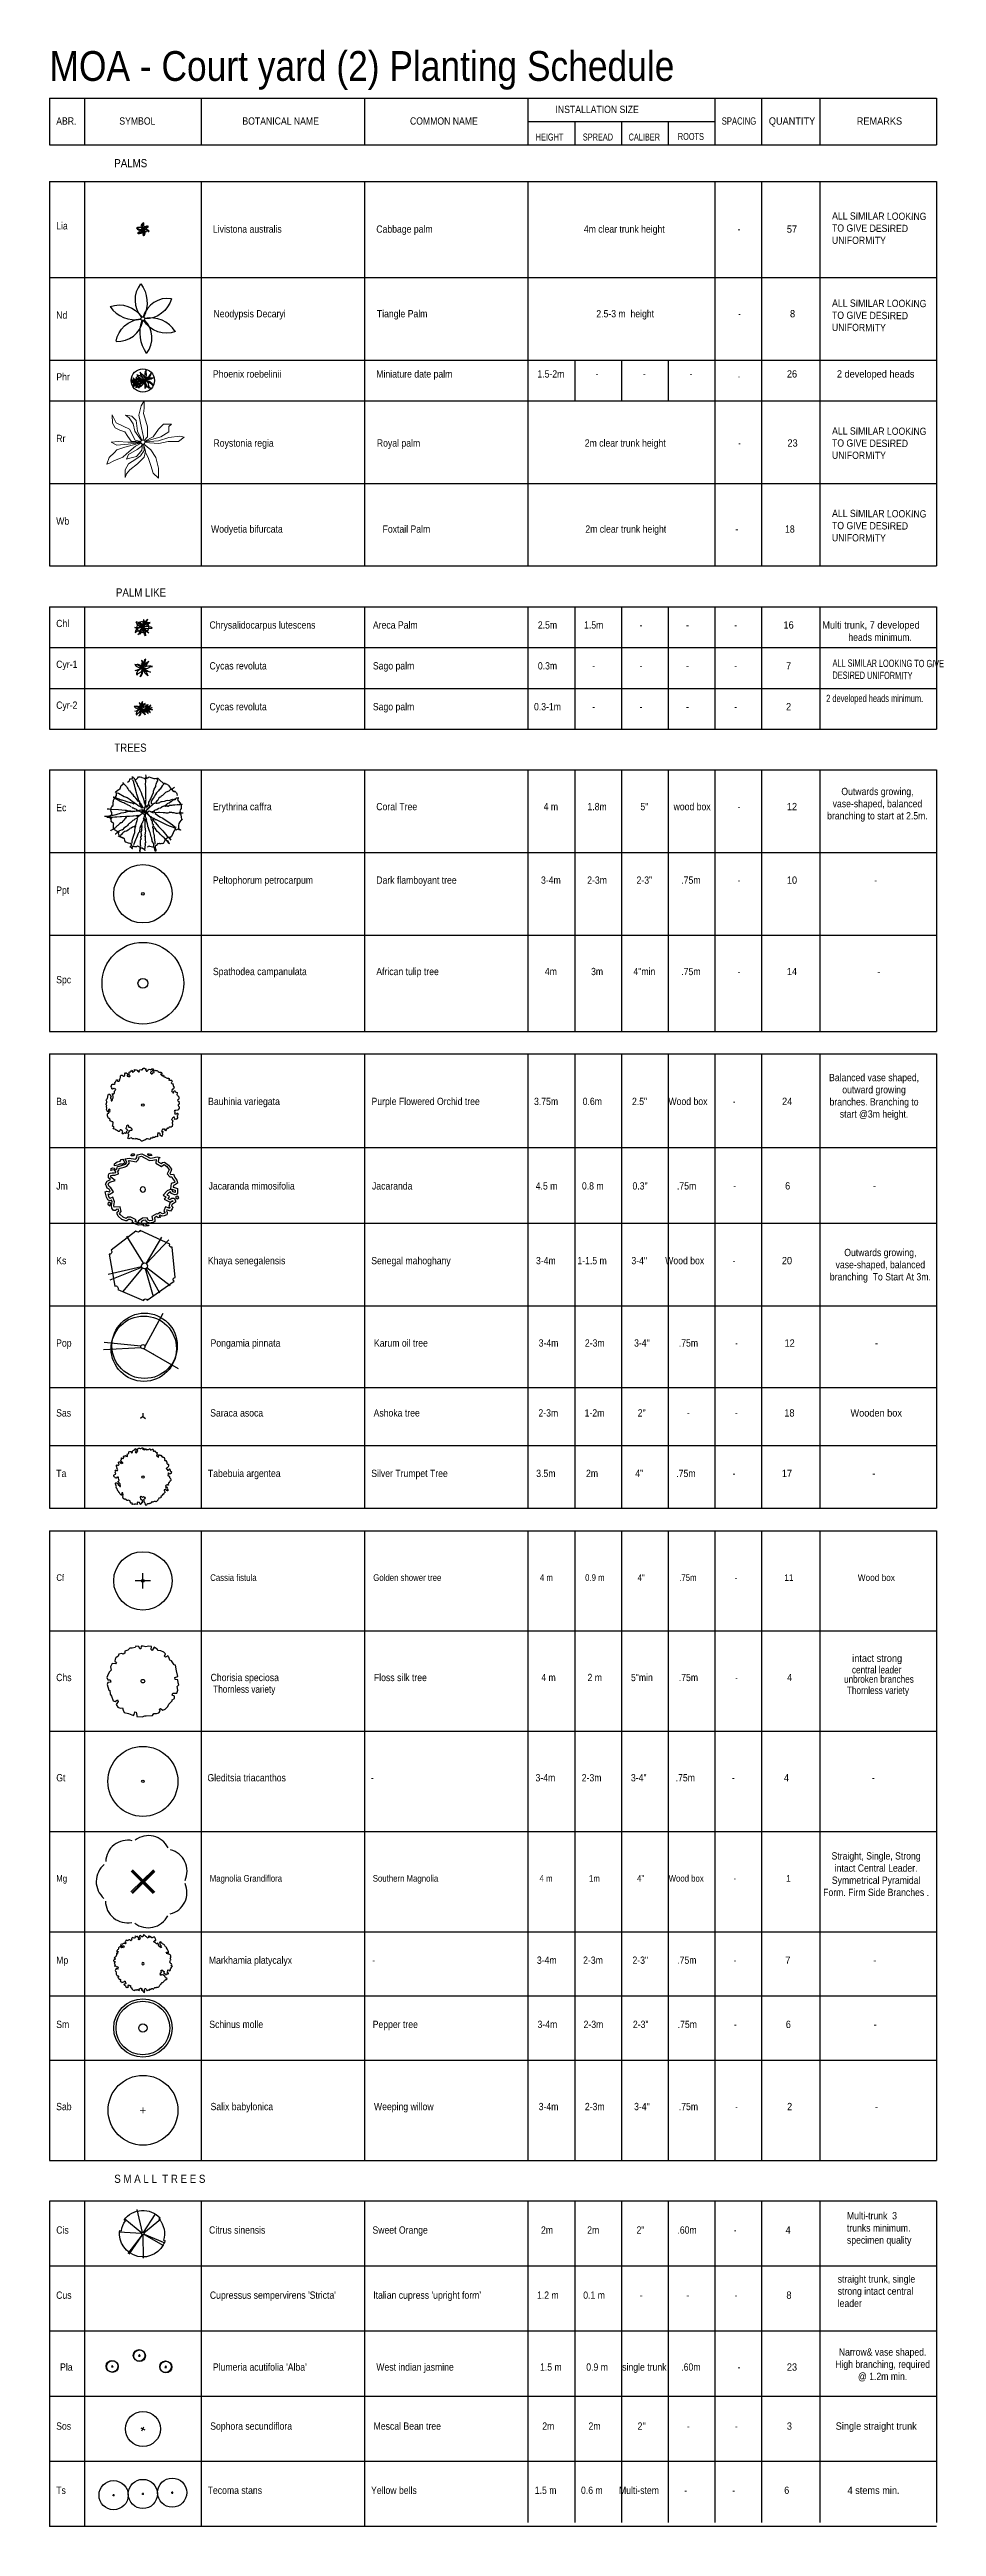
# Model space of a CAD drawing. Extents: x -2743 to -1606, y 314 to 679.
# Drawn here: x -1854.1 to -1778.1, y 427.7 to 639.9 of the extents above; entities that cross this region are included whole.
import ezdxf
from ezdxf.enums import TextEntityAlignment as Align

# ---------------------------------------------------------------- set-up
doc = ezdxf.new("R2010")
doc.units = 0
doc.header["$MEASUREMENT"] = 0
for name, color, linetype in [('Cassia fistula', 71, 'Continuous'), ('Chorisia speciosa', 71, 'Continuous'), ('Chrysalidocarpus lutescens', 71, 'Continuous'), ('Citrus sinensis', 71, 'Continuous'), ('Cycas revoluta', 71, 'Continuous'), ('Cycas revoluta-2HEAD', 71, 'Continuous'), ('Erythrina caffra', 3, 'Continuous'), ('Jacaranda mimosifolia', 71, 'Continuous'), ('Khaya senegalensis', 71, 'Continuous'), ('L-Large Shrubs-Sophora arizonica', 71, 'Continuous'), ('L-PLNT-TAB', 1, 'Continuous'), ('L-PLNT-trunk', 8, 'Continuous'), ('L-TR CENTER', 7, 'Continuous'), ('L-TR Salix babylonica', 71, 'Continuous'), ('L-tree Gleditsia triacanthos', 71, 'Continuous'), ('L-Tree-Bauhinia alba', 71, 'Continuous'), ('LA-PALM-Livistona australis', 71, 'Continuous'), ('LA-PLNT-DESIGN TEXT', 63, 'Continuous'), ('LA-PLNT-TABLE LINE', 202, 'Continuous'), ('Magnolia Grandiflora', 71, 'Continuous'), ('Markhamia platycalyx', 71, 'Continuous'), ('Neodypsis Decaryi', 71, 'Continuous'), ('Peltophorum petrocarpum', 71, 'Continuous'), ('Phoenix roebelinii', 71, 'Continuous'), ('Plumeria alba', 71, 'Continuous'), ('Pongamia pinnata', 71, 'Continuous'), ('Saraca asoca', 71, 'Continuous'), ('Schinus molle', 71, 'Continuous'), ('Spathodea campanulata', 71, 'Continuous'), ('Tabebuia argentea', 71, 'Continuous'), ('Tecoma stans', 71, 'Continuous')]:
    doc.layers.add(name, color=color, linetype=linetype)
doc.layers.add('L-Palm-Roystonia regia', color=71, linetype='Continuous', lineweight=0)
doc.styles.add('PLNT-LEG', font='arial.ttf', dxfattribs={"width": 0.85})

msp = doc.modelspace()

# ---------------------------------------------------------------- texts
at = {"layer": 'LA-PLNT-DESIGN TEXT', "extrusion": (1.27242e-07, -1.99549e-18, 1), "style": 'PLNT-LEG', "width": 0.85}
for s, height, p in [('MOA - Court yard (2) Planting Schedule', 2.5515, (-1854.06, 637.19, 0)), ('PALMS', 0.7, (-1848.51, 629.79, 0)), ('PALM LIKE', 0.7, (-1848.37, 593.01, 0)), ('TREES', 0.7, (-1848.51, 579.71, 0)), ('S M A L L  T R E E S', 0.7, (-1848.51, 457.09, 0))]:
    msp.add_text(s, height=height, rotation=0.0001, dxfattribs=at).set_placement(p)
at = {"layer": 'LA-PLNT-DESIGN TEXT', "extrusion": (1.27242e-07, -1.99549e-18, 1), "char_height": 0.625, "attachment_point": 1, "style": 'PLNT-LEG'}
for s, insert, width, text_direction in [('ALL SIMILAR LOOKING TO GIVE DESIRED UNIFORMITY', (-1787, 625.94, -0.12), 8.0645, (0.999982, -0.005998, 0)), ('ALL SIMILAR LOOKING TO GIVE DESIRED UNIFORMITY', (-1787, 618.47, -0.12), 8.0645, (0.999982, -0.005998, 0)), ('ALL SIMILAR LOOKING TO GIVE DESIRED UNIFORMITY', (-1787, 607.52, -0.12), 8.0645, (0.999982, -0.005998, 0)), ('ALL SIMILAR LOOKING TO GIVE DESIRED UNIFORMITY', (-1787, 600.45, -0.12), 8.0645, (0.999982, -0.005998, 0)), ('{\\W0.6;ALL SIMILAR LOOKING TO GIVE DESIRED UNIFORMITY}', (-1786.96, 587.63, -0.12), 8.0645, (0.999982, -0.005998, 0)), ('\\pxqc;Outwards growing,\\Pvase-shaped, balanced branching to start at 2.5m.', (-1787.69, 576.62, -0.12), 9.1456, (1, 2e-06, 0)), ('\\pxqc;Balanced vase shaped, outward growing branches. Branching to start @3m height.', (-1787.8, 552.11, -0.12), 8.7852, (1, 2e-06, 0)), ('\\pxqc;Outwards growing,\\Pvase-shaped, balanced branching  To Start At 3m.', (-1787.44, 537.12, -0.12), 9.1456, (1, 2e-06, 0)), ('\\pxqc;Straight, Single, Strong intact Central Leader. Symmetrical Pyramidal Form. Firm Side Branches .', (-1787.99, 485.42, -0.12), 9.5161, (1, 2e-06, 0)), ('Multi-trunk  3 trunks minimum. specimen quality', (-1785.73, 454.59, -0.12), 5.6222, (1, 2e-06, 0)), ('straight trunk, single strong intact central leader', (-1786.52, 449.17, -0.12), 7.2649, (1, 2e-06, 0)), ('\\pxqc;Narrow& vase shaped. High branching, required @ 1.2m min.', (-1787.01, 442.91, -0.12), 8.6713, (1, 2e-06, 0))]:
    msp.add_mtext(s, dxfattribs=dict(at, insert=insert, width=width, text_direction=text_direction))

# ---------------------------------------------------------------- blocks, each defined once
blk = doc.blocks.new('TABLE HEAD')
at = {"layer": 'L-PLNT-TAB'}
for p, q in [((0, 4000), (0, 0)), ((0, 4000), (76000, 4000)), ((3000, 4000), (3000, 0)), ((13000, 4000), (13000, 0)), ((27000, 4000), (27000, 0)), ((41000, 4000), (41000, 0)), ((57000, 4000), (57000, 0)), ((57000, 4000), (57000, 0)), ((61000, 4000), (61000, 0)), ((66000, 4000), (66000, 0)), ((76000, 4000), (76000, 0)), ((0, 0), (76000, 0)), ((41000, 2000), (57000, 2000)), ((45000, 2000), (45000, 0)), ((49000, 2000), (49000, 0)), ((49000, 2000), (49000, 0)), ((53000, 2000), (53000, 0)), ((53000, 2000), (53000, 0))]:
    blk.add_line(p, q, dxfattribs=at)
at = {"style": 'PLNT-LEG'}
for s, height, width, p in [('ABR.', 625, 0.85, (1439, 1729)), ('SYMBOL', 625, 0.85, (7527, 1729)), ('BOTANICAL NAME', 625, 0.85, (19806, 1729)), ('COMMON NAME', 625, 0.85, (33792, 1729)), ('SPACING', 625, 0.75, (59078, 1729)), ('QUANTITY', 625, 0.9, (63622, 1729)), ('REMARKS', 625, 0.9, (71114, 1729)), ('HEIGHT', 600, 0.75, (42844, 370)), ('SPREAD', 600, 0.75, (46992, 370)), ('CALIBER', 600, 0.75, (50966, 370)), ('ROOTS', 600, 0.75, (54958, 415))]:
    blk.add_text(s, height=height, dxfattribs=dict(at, width=width)).set_placement(p, align=Align.CENTER)
at = {"style": 'PLNT-LEG', "width": 0.85}
blk.add_text('INSTALLATION SIZE', height=625, dxfattribs=at).set_placement((46924, 3038), align=Align.MIDDLE_CENTER)
blk = doc.blocks.new('PL-TAB')
at = {"style": 'PLNT-LEG'}
for tag, width, p in [('ABRV.', 0.85, (1.44, 0)), ('SYMBOL', 0.85, (7.53, 0)), ('HEIGHT', 0.85, (42.96, 0)), ('SPREAD', 0.85, (46.92, 0)), ('CALIBER', 0.85, (50.97, 0)), ('ROOTS', 0.85, (54.96, 0)), ('SPACING', 0.75, (59.08, 0)), ('QUANTITY', 0.9, (63.62, 0)), ('REMARKS', 0.9, (69.21, 0))]:
    blk.add_attdef(tag, text='', height=0.625, dxfattribs=dict(at, width=width)).set_placement(p, align=Align.CENTER)
at = {"style": 'PLNT-LEG', "width": 0.85}
for tag, p in [('BOTANICAL-NAME', (14, 0)), ('COMMON-NAME', (28, 0))]:
    blk.add_attdef(tag, p, '', height=0.625, dxfattribs=at)
blk = doc.blocks.new('PL-B-LA-PL-TAB')
at = {"style": 'PLNT-LEG'}
for tag, width, p in [('ABRV.', 0.85, (1.44, 0)), ('SYMBOL', 0.85, (7.53, 0)), ('HEIGHT', 0.85, (42.96, 0)), ('SPREAD', 0.85, (46.92, 0)), ('CALIBER', 0.85, (50.97, 0)), ('ROOTS', 0.85, (54.96, 0)), ('SPACING', 0.75, (59.08, 0)), ('QUANTITY', 0.9, (63.62, 0)), ('REMARKS', 0.9, (69.21, 0))]:
    blk.add_attdef(tag, text='', height=0.625, dxfattribs=dict(at, width=width)).set_placement(p, align=Align.CENTER)
at = {"style": 'PLNT-LEG', "width": 0.85}
for tag, p in [('BOTANICAL-NAME', (14, 0)), ('COMMON-NAME', (28, 0))]:
    blk.add_attdef(tag, p, '', height=0.625, dxfattribs=at)
blk = doc.blocks.new('LIVISTONA AUSTRALIS')
blk.add_circle((0, 0), 0.0629)
for centre, radius, start, end in [((-0.46, -0.1), 0.261, 78.0457, 108.1951), ((-0.33, 0.19), 0.212, 192.5009, 230.1992), ((-0.11, 0.66), 0.673, 229.6844, 273.8014), ((-0.14, 0.63), 0.63, 230.6557, 276.8738), ((-0.24, 0.23), 0.299, 221.1815, 303.335), ((-0.2, -2.29), 2.46, 91.4542, 94.6753), ((-0.23, 0.01), 0.157, 3.9286, 101.4037), ((0.08, 0.28), 0.244, 127.8551, 243.7764), ((0.1, 0.37), 0.197, 102.1866, 148.2183), ((0.46, 0.23), 0.526, 142.4069, 199.5591), ((0.41, 0.26), 0.462, 140.5487, 205.876), ((-0.17, 0.25), 0.243, 308.9917, 13.8583), ((0.23, 0.05), 0.196, 96.869, 182.1272), ((0.7, -0.71), 1, 104.3792, 131.3981), ((-0.02, 0.5), 0.0932, 322.1291, 37.2678), ((0.24, 0.39), 0.195, 164.1327, 203.7974), ((0.63, -0.51), 0.791, 103.0444, 136.9376), ((0.14, 0.19), 0.175, 240.2626, 328.9149), ((0.21, -0.14), 0.186, 121.9941, 135.5999), ((0.21, 0.47), 0.222, 268.7256, 299.9045), ((0.21, -0.14), 0.186, 53.6348, 77.8106), ((0.46, -0.04), 0.217, 107.8139, 141.4043), ((0.38, 0.12), 0.17, 58.7814, 109.6116), ((1.86, 2.66), 3.06, 239.712, 241.9802), ((0.32, 0.3), 0.151, 298.7836, 346.0482), ((-0.39, 0.13), 0.418, 261.5874, 332.7281), ((-0.39, 0.09), 0.383, 261.6342, 337.1241), ((-0.34, -0.38), 0.139, 96.5289, 140.2302), ((-0.34, -0.22), 0.127, 211.9111, 290.685), ((-0.47, 0.02), 0.285, 293.0934, 317.9901), ((-0.38, 0.56), 0.904, 275.1324, 284.9779), ((-0.09, -0.26), 0.197, 77.2674, 150.7864), ((-0.19, -0.15), 0.168, 284.8834, 25.8451), ((0.25, -0.21), 0.264, 146.0736, 211.0407), ((-0.25, -0.31), 0.368, 323.7699, 42.459), ((-0.1, -0.39), 0.136, 339.6927, 18.5159), ((0.14, -0.47), 0.124, 166.5612, 214.5034), ((-0.28, -0.3), 0.406, 324.3668, 37.3045), ((0.04, -0.4), 0.131, 272.2696, 347.7592), ((-0.05, -0.29), 0.253, 326.2041, 68.6502), ((-0.02, -1.08), 1.08, 59.6017, 85.486), ((0.06, -0.93), 0.909, 59.0519, 90.129), ((0.26, 0.03), 0.195, 196.6527, 281.0786), ((0.34, -1.2), 1.04, 82.8424, 92.1082), ((0.39, -0.19), 0.144, 13.4003, 75.2838), ((0.49, -0.12), 0.0561, 245.3571, 316.402)]:
    blk.add_arc(centre, radius, start, end)
blk.add_text('LANDCADD 1987', height=0.000000589, rotation=225).set_placement((-0.01, 0.01))
blk = doc.blocks.new('Phoenix roebelinii')
for p, q in [((-2.81, 1.3), (-2.97, 2.05)), ((-2.97, 2.05), (-2.51, 1.47)), ((-1.93, 0.6), (-2.81, 1.3)), ((-2.51, 1.47), (-1.59, 0.88)), ((-1.52, 2.96), (-2.17, 3.08)), ((-2.17, 3.08), (-1.58, 2.41)), ((-0.95, 0.18), (-1.93, 0.6)), ((-1.59, 0.88), (-0.85, 0.68)), ((-1.58, 2.41), (-1.32, 1.14)), ((-0.72, 2.37), (-1.52, 2.96)), ((-1.32, 1.14), (-0.65, 0.5)), ((-0.95, 0.18), (-0.12, 0.02)), ((-0.23, 1.23), (-0.72, 2.37)), ((-0.65, 0.5), (-0.1, 0.08)), ((-0.02, 0.12), (-0.23, 1.23)), ((-0.58, -0.03), (-1.17, -0.04)), ((0.21, -1.18), (0.66, -1.76)), ((0.66, -1.76), (1.27, -2.16)), ((1.27, -2.16), (1.78, -2.91))]:
    blk.add_line(p, q)
for points in [[(-0.09, -0.09), (-0.72, -0.77), (-1.64, -1.41), (-2.33, -2.43), (-1.83, -1.32), (-1.13, -0.32), (-0.48, 0.02), (-0.12, 0.01)], [(-0.45, 1.81), (-0.5, 2.44), (-0.17, 3.19), (-0.21, 2.32), (0.03, 1.27), (0.11, 0.61)], [(0.07, 0.1), (0.54, 0.73), (1.15, 1.18), (1.81, 1.9), (2.16, 2.78)], [(0.11, 0.05), (1.13, 0.55), (1.98, 1.67), (1.39, 1.44)], [(0.48, -0.06), (1.07, -0.17), (1.8, 0.07), (1.06, 0.08), (0.46, 0.22)], [(-1.27, -0.52), (-2.1, -0.89), (-3.56, -1.03), (-2.85, -0.69), (-2.36, -0.31), (-1.17, -0.04)], [(-0.06, -0.11), (-0.46, -0.92), (-0.6, -1.89), (-0.36, -3.18), (-0.44, -3.73), (-0.09, -3.17), (0.08, -2.35), (0.16, -1.36), (0.01, -0.12)], [(0.09, -0.09), (1.02, -1), (1.88, -1.46), (2.77, -1.75), (3.11, -1.98), (2.76, -1.44), (1.87, -0.8), (1.08, -0.3), (0.55, -0.09), (0.12, -0.02)], [(1.78, -2.91), (1.7, -2.02), (1.33, -1.39), (0.68, -0.7)], [(1.68, -0.7), (2.16, -0.71), (2.84, -0.43), (3.08, -0.23), (2.52, -0.26), (1.55, -0.26), (0.97, -0.19)]]:
    blk.add_lwpolyline(points)
blk.add_circle((0, 0), 0.131)
blk.add_arc((3.17, -0.24), 3.18, 108.55511, 173.42729)
blk = doc.blocks.new('Phoenix roebelinii-2HEAD')
at = {"layer": 'Defpoints'}
blk.add_circle((0, 0), 1, dxfattribs=at)
at = {"layer": 'Phoenix roebelinii', "rotation": 297.2304337631967}
for p, xscale, yscale, zscale in [((-0.12, 0.13), 0.2279622807606665, 0.2279622807606665, 0.2279622807606665), ((0.44, -0.43), 0.1367773684563999, 0.1367773684563999, 0.1367773684563999)]:
    blk.add_blockref('Phoenix roebelinii', p, dxfattribs=dict(at, xscale=xscale, yscale=yscale, zscale=zscale))
blk = doc.blocks.new('Roystonia regia')
at = {"layer": 'L-Palm-Roystonia regia'}
for p, q in [((-2.63, 2.33), (-2.59, 1.63)), ((-2.28, 1.65), (-2.63, 2.33)), ((-1.49, 2.31), (-1.18, 2.07)), ((-0.94, 2.22), (-1.49, 2.31)), ((-0.59, 1.85), (-0.94, 2.22)), ((-0.16, 3.12), (-0.35, 2.31)), ((-0.35, 2.31), (-0.12, 1.22)), ((0.12, 3.55), (-0.16, 3.12)), ((0.06, 2.44), (0.12, 2.9)), ((0.18, 2.07), (0.06, 2.44)), ((0.12, 2.9), (0.12, 3.55)), ((-2.73, -0.01), (-2.12, 0.06)), ((-2.59, 1.63), (-2.38, 1.22)), ((-2.38, 1.22), (-1.98, 1.02)), ((-1.16, 1.11), (-2.28, 1.65)), ((-2.12, 0.06), (-1.28, -0.01)), ((-1.98, 1.02), (-1.55, 0.89)), ((-1.55, 0.89), (-1.3, 0.49)), ((-1.3, 0.49), (-1, 0.08)), ((-1.18, 2.07), (-0.84, 1.57)), ((-0.65, 0.17), (-1.16, 1.11)), ((-1, 0.08), (-0.18, 0.01)), ((-0.84, 1.57), (-0.69, 0.93)), ((-0.69, 0.93), (-0.11, 0.14)), ((-0.17, 0.04), (-0.65, 0.17)), ((-0.45, 0.93), (-0.59, 1.85)), ((-0.08, 0.16), (-0.45, 0.93)), ((-0.12, 1.22), (0.04, 0.43)), ((0.04, 0.43), (0.02, 0.18)), ((0.12, 0.14), (0.39, 0.45)), ((0.16, 0.08), (0.89, 0.44)), ((1.55, 0.44), (0.17, 0.05)), ((0.39, 1.32), (0.18, 2.07)), ((0.18, 0.01), (1.33, 0.1)), ((0.39, 0.45), (0.39, 1.32)), ((0.89, 0.44), (1.33, 1.11)), ((1.33, 1.11), (1.77, 1.55)), ((1.33, 0.1), (2.22, 0.39)), ((2.16, 0.06), (1.37, -0.12)), ((2.22, 0.89), (1.55, 0.44)), ((1.77, 1.55), (2.44, 1.55)), ((3.06, 0.06), (2.16, 0.06)), ((2.44, 1.55), (2.22, 1.33)), ((2.22, 1.33), (2.22, 0.89)), ((2.22, 0.39), (3.18, 0.52)), ((3.53, 0.41), (3.06, 0.06)), ((3.18, 0.52), (3.53, 0.41)), ((-2.88, -1.33), (-3.1, -1.89)), ((-3.1, -1.89), (-2.92, -1.82)), ((-2.92, -1.82), (-2.49, -1.6)), ((-2.44, -0.89), (-2.88, -1.33)), ((-2.24, -0.27), (-2.73, -0.01)), ((-2.49, -1.6), (-1.73, -1.3)), ((-2.22, -0.67), (-2.44, -0.89)), ((-1.26, -0.18), (-2.24, -0.27)), ((-1.55, -0.44), (-2.22, -0.67)), ((-1.73, -1.3), (-1.39, -1.01)), ((-0.17, -0.05), (-1.55, -0.44)), ((-1.51, -2.37), (-1.22, -1.87)), ((-1.22, -1.06), (-1.41, -1.47)), ((-1.41, -1.47), (-1.12, -1.38)), ((-1.39, -1.01), (-0.63, -0.34)), ((-1.28, -0.01), (-0.18, 0)), ((-0.18, -0.03), (-1.26, -0.18)), ((-0.49, -0.62), (-1.22, -1.06)), ((-1.22, -1.87), (-0.61, -1.47)), ((-1.12, -1.38), (-0.55, -1.23)), ((-0.45, -1.87), (-1.12, -2.37)), ((-0.63, -0.34), (-0.16, -0.08)), ((-0.61, -1.47), (-0.2, -1.19)), ((-0.55, -1.23), (-0.33, -0.97)), ((-0.16, -0.38), (-0.49, -0.62)), ((0.12, -1.28), (-0.45, -1.87)), ((-0.33, -0.97), (-0.1, -0.69)), ((-0.2, -1.19), (0.12, -0.71)), ((-0.07, -0.17), (-0.16, -0.38)), ((-0.1, -0.69), (-0.03, -0.18)), ((0.05, -0.17), (0.23, -0.77)), ((0.06, -0.16), (0.67, -0.67)), ((0.12, -0.71), (0.06, -0.16)), ((0.23, -0.77), (0.12, -1.28)), ((1.37, -0.12), (0.18, -0.02)), ((0.44, -1.33), (0.22, -0.89)), ((0.67, -2), (0.44, -1.33)), ((0.67, -0.67), (1.11, -1.33)), ((0.89, -2.66), (0.67, -2)), ((1.11, -1.33), (1.33, -2.22)), ((-1.53, -3.02), (-1.51, -2.37)), ((-1.41, -2.72), (-1.53, -3.02)), ((-1.12, -2.37), (-1.41, -2.72)), ((1.33, -3.1), (0.89, -2.66)), ((1.33, -2.22), (1.33, -3.1))]:
    blk.add_line(p, q, dxfattribs=at)
blk.add_circle((0, 0), 0.18, dxfattribs=at)
blk = doc.blocks.new('Neodypsis Decaryi')
at = {"extrusion": (0, 0, -1)}
blk.add_lwpolyline([(0.09, 0, 1), (-0.09, 0, 1), (0.09, 0)], format="xyb", close=True, dxfattribs=at)
for centre, radius, start, end in [((0.89, 0.88), 1.26, 142.4942, 220.3419), ((-0.35, 1.42), 1.47, 215.2636, 280.0425), ((1.17, -0.24), 1.2, 81.4206, 163.8052), ((0.35, -1.36), 1.4, 32.6241, 100.807), ((-1.18, 0.12), 1.19, 266.3415, 349.6439), ((-0.75, -0.91), 1.18, 321.7607, 46.0455)]:
    blk.add_arc(centre, radius, start, end)
for centre, radius, start, end in [((1.3, 0.75), 1.5, 143.0418, 206.2822), ((1.12, -0.63), 1.28, 70.586, 146.2886), ((-0.08, 1.32), 1.33, 196.6724, 269.5975), ((0, -1.28), 1.28, 9.7222, 85.6128), ((-1.6, -0.66), 1.73, 325.2885, 19.2592), ((-1.1, 0.54), 1.22, 248.9279, 329.4419)]:
    blk.add_arc(centre, radius, start, end, dxfattribs=at)
blk = doc.blocks.new('Chrysalidocarpus lutescens')
at = {"layer": 'Chrysalidocarpus lutescens'}
for p, q in [((0.25, 0.04), (0.37, 0.14)), ((0.37, 0.14), (0.46, 0.27)), ((0.46, 0.27), (0.62, 0.38)), ((-0.63, -0.32), (-0.66, -0.46)), ((-0.66, -0.46), (-0.51, -0.34)), ((-0.51, -0.15), (-0.63, -0.32)), ((-0.26, -0.05), (-0.51, -0.15)), ((-0.51, -0.34), (-0.24, -0.28)), ((-0.44, -0.63), (-0.31, -0.54)), ((-0.28, -0.6), (-0.44, -0.63)), ((-0.31, -0.54), (-0.19, -0.34)), ((-0.13, -0.41), (-0.28, -0.6)), ((-0.03, 0), (-0.26, -0.05)), ((-0.24, -0.28), (-0.11, -0.14)), ((-0.19, -0.34), (-0.14, -0.18)), ((-0.04, -0.2), (-0.13, -0.41)), ((-0.11, -0.14), (-0.02, -0.02)), ((-0.04, -0.2), (0, -0.03)), ((0.01, -0.12), (0.01, -0.25))]:
    blk.add_line(p, q, dxfattribs=at)
for points in [[(-0.39, -0.1), (-0.52, -0.11), (-0.68, -0.04), (-0.49, -0.04), (-0.27, 0.01), (-0.13, 0.02)], [(-0.02, 0.02), (-0.16, 0.12), (-0.25, 0.25), (-0.4, 0.39), (-0.59, 0.46)], [(-0.01, 0.02), (-0.12, 0.24), (-0.36, 0.42), (-0.31, 0.3)], [(0.01, 0.1), (0.04, 0.23), (-0.01, 0.38), (-0.02, 0.23), (-0.05, 0.1)], [(0.02, 0.02), (0.21, 0.22), (0.31, 0.4), (0.37, 0.59), (0.42, 0.66), (0.31, 0.59), (0.17, 0.4), (0.06, 0.23), (0.02, 0.12), (0, 0.03)], [(0.02, -0.01), (0.2, -0.1), (0.4, -0.13), (0.68, -0.08), (0.79, -0.09), (0.68, -0.02), (0.5, 0.02), (0.29, 0.04), (0.03, 0)], [(0.15, 0.36), (0.15, 0.46), (0.09, 0.61), (0.05, 0.66), (0.06, 0.54), (0.05, 0.33), (0.04, 0.21)], [(0.62, 0.38), (0.43, 0.36), (0.3, 0.28), (0.15, 0.15)], [(0.02, -0.02), (0.16, -0.15), (0.3, -0.35), (0.52, -0.5), (0.28, -0.39), (0.07, -0.24), (0, -0.1), (0, -0.03)], [(0.11, -0.27), (0.19, -0.45), (0.22, -0.76), (0.15, -0.61), (0.07, -0.5), (0.01, -0.25)]]:
    blk.add_lwpolyline(points, dxfattribs=at)
for radius in [0.5, 0.028]:
    blk.add_circle((0, 0), radius, dxfattribs=at)
blk.add_arc((0.05, 0.68), 0.678, 198.5551, 263.4273, dxfattribs=at)
blk = doc.blocks.new('CYCAS REVOLUTA')
at = {"linetype": 'ByBlock'}
blk.add_lwpolyline([(-0.7, 0.3, 0.290309), (-0.03, 0, 0.290309)], format="xyb", dxfattribs=at)
for points in [[(-0.03, 0.01), (-0.18, 0.07), (-0.31, 0.18), (-0.5, 0.27), (-0.7, 0.3)], [(-0.02, 0.02), (-0.18, 0.21), (-0.46, 0.32), (-0.38, 0.21)], [(0.05, 0.4), (0.03, 0.49), (-0.07, 0.62), (-0.13, 0.66), (-0.09, 0.54), (-0.03, 0.34), (-0.01, 0.21)], [(-0.01, 0.1), (-0.03, 0.23), (-0.12, 0.37), (-0.08, 0.22), (-0.07, 0.08)], [(0.02, 0.01), (-0.02, -0.01)], [(0.01, 0.02), (0.15, 0.27), (0.2, 0.48), (0.21, 0.68), (0.24, 0.76), (0.15, 0.66), (0.06, 0.44), (0, 0.24), (-0.01, 0.12), (0, 0.03)], [(0.01, -0.02), (-0.01, 0.02)], [(0.03, -0.01), (0.22, -0.04), (0.43, -0.02), (0.69, 0.11), (0.81, 0.12), (0.67, 0.16), (0.49, 0.15), (0.28, 0.11), (0.03, 0.01)], [(0.24, 0.11), (0.33, 0.24), (0.38, 0.39), (0.51, 0.54), (0.33, 0.47), (0.22, 0.36), (0.11, 0.18)], [(-0.35, -0.2), (-0.48, -0.24), (-0.66, -0.22), (-0.47, -0.17), (-0.27, -0.07), (-0.13, -0.01)], [(-0.03, -0.01), (-0.25, -0.12), (-0.46, -0.29), (-0.54, -0.49), (-0.52, -0.63), (-0.41, -0.47), (-0.16, -0.34), (-0.07, -0.17), (-0.01, -0.03)], [(-0.09, -0.22), (-0.09, -0.38), (-0.17, -0.61), (-0.26, -0.74), (-0.11, -0.66), (-0.02, -0.44), (0.02, -0.21), (0, -0.03)], [(0.03, -0.01), (0.2, -0.11), (0.39, -0.26), (0.64, -0.35), (0.38, -0.31), (0.13, -0.22), (0.02, -0.1), (0.01, -0.03)], [(0.18, -0.24), (0.31, -0.39), (0.42, -0.69), (0.31, -0.56), (0.2, -0.48), (0.08, -0.24), (0.04, -0.12)]]:
    blk.add_lwpolyline(points, dxfattribs=at)
blk.add_circle((0, 0), 0.0285, dxfattribs=at)
blk = doc.blocks.new('Cycas revoluta-2HEAD')
at = {"layer": 'Cycas revoluta'}
for p, xscale, yscale, zscale, rotation in [((-0.17, 0), 0.8, 0.8, 0.8, 4.06245357334644), ((0.43, 0), 0.4999999999999999, 0.4999999999999999, 0.4999999999999999, 44.14046176595571)]:
    blk.add_blockref('CYCAS REVOLUTA', p, dxfattribs=dict(at, xscale=xscale, yscale=yscale, zscale=zscale, rotation=rotation))
blk = doc.blocks.new('SPATHODEA CAMPANULATA')
for radius in [3.5, 0.42]:
    blk.add_circle((0, 0), radius)
blk = doc.blocks.new('Peltophorum petrocarpum')
at = {"layer": 'Peltophorum petrocarpum'}
for radius in [2.5, 0.107]:
    blk.add_circle((0, 0), radius, dxfattribs=at)
blk = doc.blocks.new('Bauhinia_alba')
at = {"layer": 'L-Tree-Bauhinia alba', "linetype": 'Continuous'}
blk.add_lwpolyline([(2.21, -1.95), (2.18, -1.98), (2.14, -2.01), (2.1, -1.97), (2.08, -2.01), (2.06, -2.06), (2.02, -2.09), (1.96, -2.12), (2, -2.16), (1.96, -2.21), (1.9, -2.18), (1.89, -2.13), (1.85, -2.06), (1.82, -2.11), (1.77, -2.09), (1.71, -2.08), (1.64, -2.11), (1.65, -2.15), (1.62, -2.21), (1.57, -2.25), (1.61, -2.27), (1.67, -2.27), (1.72, -2.3), (1.74, -2.34), (1.74, -2.34), (1.74, -2.34), (1.67, -2.34), (1.64, -2.41), (1.66, -2.46), (1.68, -2.51), (1.66, -2.55), (1.64, -2.61), (1.59, -2.7), (1.55, -2.67), (1.52, -2.63), (1.48, -2.61), (1.47, -2.53), (1.47, -2.47), (1.41, -2.43), (1.33, -2.41), (1.28, -2.4), (1.26, -2.44), (1.25, -2.54), (1.24, -2.62), (1.24, -2.67), (1.23, -2.72), (1.18, -2.71), (1.13, -2.72), (1.08, -2.71), (1.03, -2.72), (1, -2.8), (0.93, -2.79), (0.88, -2.74), (0.84, -2.77), (0.83, -2.81), (0.78, -2.83), (0.73, -2.84), (0.67, -2.83), (0.63, -2.83), (0.61, -2.92), (0.57, -2.95), (0.5, -2.94), (0.39, -2.9), (0.33, -2.89), (0.25, -2.96), (0.2, -2.98), (0.15, -2.99), (0.12, -3.02), (0.04, -3.05), (-0.07, -3.09), (-0.12, -3.09), (-0.19, -3.03), (-0.25, -2.98), (-0.31, -2.96), (-0.37, -2.96), (-0.43, -2.96), (-0.46, -2.92), (-0.51, -2.89), (-0.57, -2.9), (-0.61, -2.86), (-0.66, -2.89), (-0.7, -2.91), (-0.8, -2.9), (-0.85, -2.89), (-0.9, -2.89), (-0.96, -2.83), (-1.01, -2.81), (-1.15, -2.86), (-1.22, -2.88), (-1.27, -2.87), (-1.31, -2.84), (-1.31, -2.79), (-1.27, -2.75), (-1.26, -2.71), (-1.24, -2.63), (-1.23, -2.56), (-1.23, -2.51), (-1.26, -2.47), (-1.26, -2.42), (-1.26, -2.36), (-1.22, -2.33), (-1.19, -2.29), (-1.2, -2.24), (-1.18, -2.19), (-1.13, -2.2), (-1.09, -2.17), (-1.03, -2.14), (-0.97, -2.15), (-0.93, -2.13), (-0.92, -2.06), (-0.97, -2.03), (-1.01, -1.99), (-1.01, -1.94), (-1.06, -1.92), (-1.13, -1.91), (-1.18, -1.92), (-1.2, -1.88), (-1.2, -1.81), (-1.24, -1.74), (-1.29, -1.71), (-1.36, -1.74), (-1.4, -1.78), (-1.42, -1.82), (-1.39, -1.87), (-1.43, -1.9), (-1.46, -1.99), (-1.43, -2.04), (-1.4, -2.07), (-1.36, -2.1), (-1.33, -2.14), (-1.36, -2.19), (-1.39, -2.22), (-1.42, -2.27), (-1.43, -2.31), (-1.44, -2.37), (-1.45, -2.41), (-1.5, -2.42), (-1.54, -2.39), (-1.59, -2.37), (-1.62, -2.41), (-1.67, -2.43), (-1.71, -2.46), (-1.76, -2.47), (-1.78, -2.43), (-1.76, -2.38), (-1.76, -2.33), (-1.75, -2.28), (-1.73, -2.23), (-1.78, -2.21), (-1.82, -2.18), (-1.89, -2.11), (-1.95, -2.11), (-2, -2.19), (-2.03, -2.26), (-2.1, -2.26), (-2.18, -2.19), (-2.23, -2.14), (-2.28, -2.14), (-2.33, -2.13), (-2.36, -2.09), (-2.5, -2.04), (-2.56, -2.02), (-2.53, -1.97), (-2.49, -1.95), (-2.48, -1.88), (-2.52, -1.85), (-2.61, -1.8), (-2.6, -1.76), (-2.57, -1.71), (-2.58, -1.66), (-2.55, -1.62), (-2.57, -1.57), (-2.56, -1.52), (-2.56, -1.48), (-2.59, -1.44), (-2.64, -1.43), (-2.68, -1.39), (-2.75, -1.36), (-2.81, -1.34), (-2.83, -1.29), (-2.8, -1.25), (-2.84, -1.17), (-2.84, -1.17), (-2.88, -1.14), (-2.92, -1.14), (-2.96, -1.1), (-2.98, -1.06), (-3, -1.01), (-3.01, -0.97), (-3.04, -0.93), (-3.05, -0.88), (-3.04, -0.83), (-3.03, -0.77), (-3.02, -0.69), (-2.96, -0.69), (-2.92, -0.69), (-2.92, -0.64), (-2.9, -0.59), (-2.86, -0.55), (-2.81, -0.53), (-2.85, -0.49), (-2.84, -0.44), (-2.8, -0.4), (-2.87, -0.35), (-2.92, -0.38), (-2.96, -0.41), (-2.98, -0.53), (-3.02, -0.56), (-3.05, -0.51), (-3.06, -0.47), (-3.08, -0.42), (-3.11, -0.36), (-3.1, -0.25), (-3.1, -0.21), (-3.13, -0.17), (-3.11, -0.08), (-3.1, -0.02), (-3.15, 0.02), (-3.15, 0.1), (-3.12, 0.19), (-3.1, 0.26), (-3.09, 0.31), (-3.12, 0.39), (-3.13, 0.44), (-3.11, 0.48), (-3.05, 0.55), (-3.02, 0.63), (-3, 0.68), (-3, 0.73), (-2.99, 0.79), (-2.98, 0.86), (-2.96, 0.9), (-2.93, 0.94), (-2.87, 0.95), (-2.83, 0.93), (-2.81, 0.88), (-2.79, 0.84), (-2.75, 0.8), (-2.72, 0.76), (-2.74, 0.71), (-2.76, 0.64), (-2.78, 0.6), (-2.73, 0.57), (-2.7, 0.53), (-2.72, 0.45), (-2.71, 0.37), (-2.67, 0.36), (-2.62, 0.4), (-2.61, 0.48), (-2.6, 0.54), (-2.56, 0.58), (-2.54, 0.62), (-2.53, 0.68), (-2.55, 0.72), (-2.55, 0.78), (-2.58, 0.82), (-2.58, 0.88), (-2.61, 0.93), (-2.62, 0.97), (-2.55, 0.98), (-2.49, 0.98), (-2.45, 1), (-2.42, 1.09), (-2.43, 1.17), (-2.43, 1.21), (-2.39, 1.22), (-2.38, 1.27), (-2.35, 1.31), (-2.32, 1.35), (-2.36, 1.39), (-2.41, 1.42), (-2.46, 1.4), (-2.5, 1.43), (-2.56, 1.4), (-2.6, 1.37), (-2.66, 1.4), (-2.66, 1.49), (-2.67, 1.53), (-2.7, 1.61), (-2.69, 1.7), (-2.66, 1.78), (-2.6, 1.8), (-2.5, 1.8), (-2.42, 1.79), (-2.38, 1.83), (-2.38, 1.91), (-2.4, 1.95), (-2.36, 1.98), (-2.32, 2), (-2.31, 2.06), (-2.31, 2.06), (-2.27, 2.09), (-2.26, 2.14), (-2.25, 2.18), (-2.2, 2.18), (-2.16, 2.16), (-2.17, 2.1), (-2.17, 2.05), (-2.09, 2.06), (-2.04, 2.05), (-1.99, 2.09), (-1.96, 2.14), (-1.99, 2.18), (-1.97, 2.26), (-1.93, 2.3), (-1.92, 2.35), (-1.92, 2.41), (-1.91, 2.47), (-1.9, 2.52), (-1.85, 2.58), (-1.77, 2.58), (-1.74, 2.55), (-1.71, 2.5), (-1.64, 2.48), (-1.59, 2.48), (-1.56, 2.52), (-1.53, 2.59), (-1.53, 2.64), (-1.52, 2.69), (-1.48, 2.76), (-1.41, 2.76), (-1.38, 2.73), (-1.34, 2.7), (-1.3, 2.68), (-1.31, 2.63), (-1.33, 2.58), (-1.34, 2.53), (-1.34, 2.48), (-1.25, 2.48), (-1.19, 2.48), (-1.2, 2.42), (-1.1, 2.46), (-1.09, 2.51), (-1.17, 2.56), (-1.2, 2.6), (-1.15, 2.65), (-1.17, 2.72), (-1.17, 2.77), (-1.15, 2.82), (-1.11, 2.85), (-1.06, 2.85), (-1, 2.92), (-0.97, 2.99), (-0.91, 2.95), (-0.89, 2.88), (-0.87, 2.83), (-0.79, 2.84), (-0.77, 2.9), (-0.71, 2.91), (-0.7, 2.96), (-0.69, 3), (-0.7, 3.05), (-0.64, 3.03), (-0.59, 3.02), (-0.55, 3.02), (-0.47, 3), (-0.44, 2.96), (-0.46, 2.91), (-0.39, 2.88), (-0.36, 2.84), (-0.3, 2.84), (-0.28, 2.88), (-0.29, 2.93), (-0.29, 2.93), (-0.29, 2.97), (-0.26, 3.01), (-0.17, 3.04), (-0.11, 3.02), (-0.06, 3.01), (-0.01, 3.05), (0.05, 3.12), (0.08, 3.16), (0.15, 3.16), (0.18, 3.13), (0.22, 3.11), (0.26, 3.09), (0.3, 3.06), (0.28, 3.01), (0.25, 2.98), (0.29, 2.95), (0.29, 2.91), (0.39, 2.9), (0.41, 2.94), (0.45, 2.98), (0.47, 3.02), (0.55, 3.06), (0.64, 3.05), (0.68, 3.02), (0.75, 3.06), (0.79, 3.1), (0.86, 3.09), (0.92, 3.07), (0.91, 3.02), (0.83, 2.96), (0.81, 2.92), (0.78, 2.88), (0.72, 2.84), (0.67, 2.81), (0.67, 2.74), (0.71, 2.72), (0.73, 2.67), (0.8, 2.66), (0.84, 2.7), (0.83, 2.74), (0.89, 2.77), (0.93, 2.75), (0.98, 2.77), (0.99, 2.83), (0.94, 2.86), (0.96, 2.91), (0.95, 2.96), (1.03, 2.98), (1.09, 2.96), (1.16, 2.96), (1.21, 2.96), (1.26, 2.93), (1.29, 2.89), (1.32, 2.86), (1.41, 2.82), (1.49, 2.81), (1.54, 2.8), (1.6, 2.78), (1.63, 2.73), (1.65, 2.69), (1.64, 2.64), (1.56, 2.64), (1.51, 2.65), (1.55, 2.62), (1.6, 2.61), (1.6, 2.56), (1.65, 2.52), (1.69, 2.48), (1.74, 2.49), (1.73, 2.54), (1.79, 2.55), (1.81, 2.5), (1.81, 2.41), (1.92, 2.39), (1.97, 2.37), (2, 2.32), (2.08, 2.3), (2.16, 2.29), (2.21, 2.28), (2.26, 2.26), (2.25, 2.18), (2.21, 2.14), (2.3, 2.12), (2.39, 2.11), (2.46, 2.11), (2.5, 2.09), (2.51, 2.02), (2.5, 1.97), (2.46, 1.93), (2.42, 1.9), (2.45, 1.86), (2.48, 1.82), (2.54, 1.81), (2.59, 1.81), (2.58, 1.76), (2.6, 1.71), (2.6, 1.67), (2.6, 1.67), (2.61, 1.62), (2.63, 1.57), (2.68, 1.56), (2.72, 1.52), (2.69, 1.48), (2.65, 1.47), (2.63, 1.37), (2.59, 1.34), (2.54, 1.34), (2.5, 1.26), (2.47, 1.21), (2.48, 1.16), (2.54, 1.12), (2.57, 1.08), (2.58, 1.03), (2.63, 1.03), (2.65, 1.1), (2.66, 1.16), (2.7, 1.2), (2.74, 1.21), (2.77, 1.18), (2.79, 1.13), (2.83, 1.09), (2.87, 1.1), (2.93, 1.07), (2.94, 1.01), (2.92, 0.9), (2.92, 0.85), (2.96, 0.82), (3, 0.78), (3.02, 0.74), (3.06, 0.71), (3.09, 0.68), (3.08, 0.62), (3.07, 0.56), (3.08, 0.51), (3.06, 0.46), (3.01, 0.43), (2.98, 0.39), (3, 0.35), (3.02, 0.31), (3.07, 0.3), (3.11, 0.27), (3.1, 0.22), (3.07, 0.19), (3.11, 0.15), (3.12, 0.1), (3.1, 0.06), (3.03, -0.01), (3.02, -0.06), (3.04, -0.11), (3.07, -0.15), (3.1, -0.18), (3.12, -0.24), (3.1, -0.3), (3.07, -0.34), (3.04, -0.38), (3.05, -0.42), (2.96, -0.45), (2.82, -0.49), (2.73, -0.49), (2.68, -0.5), (2.7, -0.54), (2.73, -0.59), (2.72, -0.67), (2.71, -0.72), (2.73, -0.76), (2.82, -0.78), (2.88, -0.77), (2.91, -0.72), (2.96, -0.71), (2.99, -0.75), (2.99, -0.83), (2.96, -0.91), (2.93, -0.95), (2.97, -1.07), (2.97, -1.11), (2.91, -1.21), (2.86, -1.23), (2.81, -1.23), (2.76, -1.24), (2.71, -1.23), (2.72, -1.17), (2.69, -1.12), (2.66, -1.08), (2.67, -1.03), (2.61, -1.06), (2.58, -1.1), (2.53, -1.1), (2.53, -1.15), (2.51, -1.2), (2.46, -1.24), (2.48, -1.29), (2.51, -1.32), (2.55, -1.36), (2.54, -1.44), (2.52, -1.48), (2.49, -1.52), (2.5, -1.57), (2.53, -1.62), (2.52, -1.67), (2.5, -1.81), (2.49, -1.86), (2.44, -1.88), (2.4, -1.91), (2.35, -1.92), (2.3, -1.91), (2.25, -1.92)], close=True, dxfattribs=at)
blk.add_circle((0, 0), 0.11, dxfattribs=at)
blk = doc.blocks.new('Jacaranda mimosifolia')
at = {"layer": 'Jacaranda mimosifolia', "flags": 128}
for points in [[(-0.09, 3.06), (0.24, 2.89), (0.61, 2.69), (0.82, 2.73), (1.21, 2.8), (1.48, 2.75), (1.34, 2.64), (1.32, 2.37), (1.32, 2.37), (1.57, 2.23), (1.67, 2.32), (1.86, 2.35), (2.19, 2.1), (2.46, 1.74), (2.4, 1.55), (2.32, 1.38), (2.4, 1.3), (2.61, 1.31), (2.73, 1.04), (2.9, 0.81), (2.96, 0.54), (2.8, 0.43), (2.61, 0.36), (2.59, 0.2), (2.71, 0.17), (2.96, 0.09), (2.98, -0.3), (2.88, -0.43), (2.75, -0.44), (2.42, -0.35), (2.36, -0.21), (2.21, -0.28), (2.05, -0.44), (2.21, -0.53), (2.25, -0.66), (2.15, -0.77), (2.32, -0.86), (2.48, -0.73), (2.67, -0.73), (2.79, -0.95), (2.79, -1.09), (2.63, -1.21), (2.5, -1.25), (2.46, -1.39), (2.57, -1.5), (2.5, -1.66), (2.38, -1.84), (2.19, -1.79), (2.05, -1.73), (2.02, -1.82), (2.07, -1.93), (2.07, -2.06), (2.05, -2.16), (1.82, -2.25), (1.65, -2.27), (1.49, -2.2), (1.4, -2.25), (1.53, -2.38), (1.32, -2.42), (1.17, -2.31), (0.99, -2.42), (1.01, -2.56), (1.01, -2.74), (0.84, -2.83), (0.57, -2.88), (0.3, -2.76), (0.24, -2.63), (0.03, -2.65), (-0.16, -2.77), (-0.1, -2.92), (-0.09, -3.01), (-0.37, -3.04), (-0.76, -2.92), (-0.91, -2.79), (-0.86, -2.68), (-1.09, -2.58), (-1.24, -2.58), (-1.38, -2.67), (-1.47, -2.67), (-1.8, -2.56), (-2.11, -2.27), (-2.2, -2.07), (-2.19, -1.95), (-2.07, -1.82), (-2.11, -1.68), (-2.3, -1.7), (-2.32, -1.79), (-2.51, -1.79), (-2.65, -1.61), (-2.69, -1.38), (-2.67, -1.18), (-2.63, -1.05), (-2.69, -0.91), (-2.84, -0.98), (-3.01, -0.89), (-3.11, -0.66), (-3.23, -0.19), (-3.09, -0.14), (-2.98, -0.16), (-2.9, -0.19), (-2.8, -0.14), (-2.9, 0.02), (-3.05, 0.13), (-3.13, 0.29), (-3.19, 0.45), (-3.07, 0.72), (-2.9, 0.81), (-2.78, 0.85), (-2.96, 0.99), (-2.94, 1.08), (-2.94, 1.27), (-2.9, 1.36), (-2.81, 1.41), (-2.62, 1.42), (-2.45, 1.43), (-2.32, 1.47), (-2.33, 1.53), (-2.38, 1.58), (-2.44, 1.61), (-2.33, 1.72), (-2.24, 1.77), (-2.2, 1.87), (-2.17, 1.98), (-2, 2.01), (-1.66, 2.11), (-1.49, 2.18), (-1.38, 2.31), (-1.53, 2.62), (-1.17, 2.69), (-0.64, 2.6), (-0.57, 2.67), (-0.53, 2.75), (-0.49, 2.98), (-0.09, 3.06)], [(-0.12, 2.85), (0.15, 2.71), (0.57, 2.48), (0.86, 2.53), (1.14, 2.58), (1.11, 2.26), (1.6, 1.98), (1.76, 2.13), (1.81, 2.14), (2.04, 1.96), (2.24, 1.7), (2.21, 1.62), (2.09, 1.35), (2.31, 1.09), (2.49, 1.1), (2.55, 0.94), (2.71, 0.73), (2.74, 0.63), (2.71, 0.61), (2.43, 0.51), (2.37, 0.06), (2.43, 0.04), (2.09, -0.12), (1.73, -0.49), (1.99, -0.64), (1.83, -0.82), (2.33, -1.09), (2.33, -1.09), (2.23, -1.46), (2.33, -1.55), (2.32, -1.56), (2.29, -1.61), (2.25, -1.6), (1.95, -1.48), (1.79, -1.83), (1.87, -1.98), (1.87, -2.02), (1.78, -2.06), (1.68, -2.07), (1.49, -1.98), (1.24, -2.11), (1.17, -2.07), (0.78, -2.31), (0.81, -2.57), (0.81, -2.62), (0.77, -2.64), (0.59, -2.67), (0.45, -2.61), (0.37, -2.42), (-0.04, -2.45), (-0.41, -2.7), (-0.35, -2.84), (-0.35, -2.84), (-0.66, -2.74), (-0.58, -2.59), (-1.04, -2.38), (-1.3, -2.38), (-1.44, -2.47), (-1.44, -2.47), (-1.7, -2.38), (-1.95, -2.15), (-2, -2.04), (-2, -2.04), (-1.85, -1.88), (-1.96, -1.47), (-2.46, -1.51), (-2.49, -1.37), (-2.47, -1.22), (-2.42, -1.04), (-2.58, -0.64), (-2.84, -0.76), (-2.86, -0.75), (-2.92, -0.6), (-2.97, -0.38), (-2.89, -0.42), (-2.53, -0.21), (-2.75, 0.16), (-2.9, 0.26), (-2.95, 0.37), (-2.97, 0.45), (-2.92, 0.58), (-2.82, 0.63), (-2.37, 0.77), (-2.74, 1.07), (-2.74, 1.21), (-2.61, 1.22), (-2.41, 1.23), (-2.09, 1.34), (-2.14, 1.59), (-2.07, 1.63), (-2.02, 1.81), (-1.96, 1.82), (-1.59, 1.92), (-1.37, 2.01), (-1.14, 2.28), (-1.24, 2.47), (-1.17, 2.49), (-0.58, 2.38), (-0.41, 2.55), (-0.34, 2.68), (-0.32, 2.81)], [(2.57, -0.19), (2.48, 0.03), (2.65, -0.03), (2.77, -0.06), (2.77, -0.24), (2.77, -0.24), (2.76, -0.24)], [(2.54, -1.03), (2.37, -1.08), (2.55, -0.93), (2.55, -0.93), (2.58, -0.99)]]:
    blk.add_lwpolyline(points, close=True, dxfattribs=at)
for points in [[(-1.72, 2.59), (-1.63, 2.46), (-1.55, 2.3), (-1.72, 2.16), (-1.97, 2.16), (-2.15, 2.1), (-2.44, 2.03), (-2.44, 2.21), (-2.19, 2.37), (-1.94, 2.44), (-1.85, 2.58), (-1.72, 2.59)], [(-1.02, 2.95), (-0.93, 3.05), (-0.74, 3.05), (-0.73, 2.94), (-0.84, 2.9), (-1, 2.9), (-1.02, 2.95)], [(0.41, 3.05), (0.55, 3.07), (0.72, 3.02), (0.76, 2.93), (0.65, 2.93), (0.53, 2.89), (0.43, 2.96), (0.41, 3.05)], [(-2.61, 1.87), (-2.44, 1.82), (-2.47, 1.69), (-2.63, 1.65), (-2.76, 1.62), (-2.73, 1.73), (-2.71, 1.8), (-2.61, 1.87)], [(-2.98, -1.12), (-3, -1.25), (-2.82, -1.39), (-2.76, -1.2), (-2.86, -1.12), (-2.98, -1.12)], [(3, -0.57), (2.82, -0.6), (2.82, -0.73), (2.94, -0.8), (3.07, -0.71), (3, -0.57)], [(0.15, -2.9), (0.34, -3.01), (0.53, -3.04), (0.45, -3.11), (0.24, -3.13), (0.03, -3.11), (0.05, -3.02), (0.07, -2.9), (0.15, -2.9)]]:
    blk.add_lwpolyline(points, dxfattribs=at)
at = {"layer": 'Jacaranda mimosifolia'}
blk.add_lwpolyline([(0.22, 0, 1), (-0.22, 0, 1), (0.22, 0)], format="xyb", close=True, dxfattribs=at)
blk = doc.blocks.new('Pongamia pinnata')
at = {"layer": 'Pongamia pinnata'}
for p, q in [((0.16, -0.01), (1.73, 2.86)), ((-0.17, 0.04), (-3.33, 0.34)), ((-0.14, -0.1), (-3.37, -0.26)), ((0.05, -0.17), (3.01, -1.87)), ((0.87, -0.63), (0.95, -0.68))]:
    blk.add_line(p, q, dxfattribs=at)
for centre, radius in [((0.08, -0.18), 2.8), ((0.15, 0.07), 2.8), ((0, 0), 0.176)]:
    blk.add_circle(centre, radius, dxfattribs=at)
blk = doc.blocks.new('Saraca asoca')
at = {"layer": 'Saraca asoca'}
for p, q in [((0, 0.28), (0, 0)), ((0, 0), (-0.21, -0.17)), ((0, 0), (0.22, -0.17))]:
    blk.add_line(p, q, dxfattribs=at)
blk = doc.blocks.new('Tabebuia argentea')
at = {"layer": 'Tabebuia argentea', "linetype": 'Continuous'}
blk.add_lwpolyline([(2.26, -0.44), (2.25, -0.47), (2.24, -0.51), (2.19, -0.5), (2.19, -0.53), (2.2, -0.57), (2.18, -0.6), (2.15, -0.65), (2.2, -0.66), (2.19, -0.71), (2.14, -0.71), (2.11, -0.68), (2.06, -0.66), (2.05, -0.7), (2.02, -0.71), (1.97, -0.72), (1.94, -0.77), (1.96, -0.79), (1.96, -0.85), (1.94, -0.89), (1.98, -0.9), (2.02, -0.87), (2.06, -0.87), (2.1, -0.89), (2.1, -0.89), (2.1, -0.89), (2.04, -0.91), (2.06, -0.97), (2.09, -1), (2.12, -1.02), (2.13, -1.06), (2.13, -1.11), (2.14, -1.19), (2.1, -1.18), (2.07, -1.17), (2.03, -1.17), (1.99, -1.12), (1.97, -1.08), (1.91, -1.08), (1.85, -1.1), (1.81, -1.11), (1.81, -1.14), (1.84, -1.21), (1.87, -1.27), (1.89, -1.31), (1.9, -1.34), (1.86, -1.36), (1.83, -1.38), (1.8, -1.4), (1.77, -1.43), (1.78, -1.49), (1.73, -1.51), (1.67, -1.49), (1.66, -1.53), (1.67, -1.56), (1.64, -1.6), (1.61, -1.62), (1.57, -1.63), (1.54, -1.65), (1.56, -1.72), (1.55, -1.76), (1.5, -1.78), (1.4, -1.8), (1.37, -1.81), (1.34, -1.89), (1.31, -1.92), (1.28, -1.95), (1.27, -1.99), (1.23, -2.04), (1.17, -2.1), (1.14, -2.12), (1.07, -2.11), (1.01, -2.1), (0.97, -2.11), (0.92, -2.14), (0.88, -2.16), (0.84, -2.14), (0.8, -2.15), (0.76, -2.17), (0.72, -2.17), (0.7, -2.2), (0.68, -2.24), (0.61, -2.26), (0.57, -2.28), (0.54, -2.3), (0.47, -2.29), (0.43, -2.29), (0.35, -2.37), (0.32, -2.42), (0.28, -2.43), (0.24, -2.42), (0.22, -2.39), (0.23, -2.35), (0.23, -2.32), (0.2, -2.26), (0.18, -2.21), (0.16, -2.18), (0.13, -2.16), (0.11, -2.12), (0.09, -2.09), (0.1, -2.05), (0.1, -2.01), (0.08, -1.98), (0.07, -1.94), (0.11, -1.93), (0.12, -1.89), (0.16, -1.85), (0.2, -1.83), (0.22, -1.8), (0.19, -1.75), (0.15, -1.75), (0.11, -1.73), (0.09, -1.7), (0.04, -1.71), (0, -1.73), (-0.03, -1.76), (-0.06, -1.74), (-0.09, -1.69), (-0.14, -1.66), (-0.19, -1.66), (-0.23, -1.71), (-0.24, -1.75), (-0.23, -1.78), (-0.19, -1.81), (-0.21, -1.84), (-0.19, -1.92), (-0.16, -1.94), (-0.12, -1.94), (-0.08, -1.95), (-0.05, -1.97), (-0.05, -2.01), (-0.06, -2.04), (-0.06, -2.09), (-0.05, -2.12), (-0.04, -2.16), (-0.02, -2.19), (-0.05, -2.22), (-0.09, -2.21), (-0.13, -2.22), (-0.14, -2.26), (-0.16, -2.29), (-0.18, -2.33), (-0.21, -2.35), (-0.24, -2.34), (-0.24, -2.3), (-0.26, -2.26), (-0.27, -2.23), (-0.28, -2.19), (-0.32, -2.19), (-0.36, -2.19), (-0.44, -2.17), (-0.48, -2.18), (-0.48, -2.26), (-0.47, -2.32), (-0.52, -2.35), (-0.6, -2.33), (-0.65, -2.32), (-0.69, -2.34), (-0.72, -2.35), (-0.76, -2.34), (-0.88, -2.36), (-0.92, -2.37), (-0.92, -2.33), (-0.9, -2.29), (-0.92, -2.24), (-0.97, -2.24), (-1.04, -2.24), (-1.06, -2.21), (-1.05, -2.17), (-1.08, -2.14), (-1.08, -2.1), (-1.1, -2.07), (-1.12, -2.04), (-1.14, -2), (-1.17, -1.99), (-1.21, -2), (-1.25, -1.99), (-1.32, -2), (-1.36, -2.01), (-1.39, -1.98), (-1.39, -1.95), (-1.45, -1.91), (-1.45, -1.91), (-1.48, -1.9), (-1.51, -1.92), (-1.55, -1.91), (-1.59, -1.89), (-1.62, -1.87), (-1.64, -1.84), (-1.68, -1.83), (-1.7, -1.8), (-1.72, -1.76), (-1.73, -1.71), (-1.76, -1.66), (-1.72, -1.64), (-1.69, -1.62), (-1.71, -1.58), (-1.72, -1.54), (-1.7, -1.5), (-1.68, -1.47), (-1.72, -1.46), (-1.73, -1.42), (-1.72, -1.37), (-1.79, -1.37), (-1.81, -1.41), (-1.83, -1.44), (-1.8, -1.53), (-1.81, -1.57), (-1.85, -1.55), (-1.87, -1.52), (-1.91, -1.5), (-1.95, -1.47), (-1.98, -1.4), (-2, -1.37), (-2.04, -1.35), (-2.06, -1.28), (-2.08, -1.24), (-2.13, -1.23), (-2.16, -1.18), (-2.17, -1.11), (-2.19, -1.05), (-2.2, -1.01), (-2.25, -0.97), (-2.28, -0.94), (-2.28, -0.9), (-2.27, -0.84), (-2.28, -0.77), (-2.28, -0.73), (-2.31, -0.7), (-2.32, -0.65), (-2.34, -0.6), (-2.35, -0.56), (-2.34, -0.52), (-2.31, -0.5), (-2.27, -0.49), (-2.24, -0.51), (-2.21, -0.53), (-2.17, -0.55), (-2.13, -0.57), (-2.12, -0.6), (-2.11, -0.66), (-2.1, -0.69), (-2.06, -0.7), (-2.03, -0.72), (-2.01, -0.77), (-1.97, -0.82), (-1.93, -0.81), (-1.92, -0.77), (-1.94, -0.7), (-1.96, -0.66), (-1.95, -0.62), (-1.95, -0.58), (-1.97, -0.55), (-2, -0.52), (-2.02, -0.49), (-2.06, -0.47), (-2.08, -0.43), (-2.12, -0.41), (-2.14, -0.38), (-2.1, -0.35), (-2.06, -0.32), (-2.04, -0.29), (-2.06, -0.22), (-2.09, -0.17), (-2.11, -0.15), (-2.09, -0.12), (-2.1, -0.08), (-2.1, -0.05), (-2.1, -0.01), (-2.14, 0), (-2.18, 0), (-2.21, -0.03), (-2.25, -0.03), (-2.27, -0.07), (-2.29, -0.11), (-2.34, -0.11), (-2.37, -0.05), (-2.4, -0.02), (-2.45, 0.02), (-2.48, 0.08), (-2.5, 0.15), (-2.46, 0.18), (-2.39, 0.22), (-2.34, 0.25), (-2.33, 0.29), (-2.35, 0.34), (-2.38, 0.36), (-2.37, 0.4), (-2.35, 0.43), (-2.37, 0.47), (-2.37, 0.47), (-2.35, 0.51), (-2.36, 0.54), (-2.38, 0.58), (-2.34, 0.6), (-2.31, 0.6), (-2.29, 0.55), (-2.27, 0.52), (-2.22, 0.56), (-2.18, 0.57), (-2.16, 0.62), (-2.17, 0.66), (-2.2, 0.68), (-2.22, 0.74), (-2.21, 0.78), (-2.22, 0.82), (-2.24, 0.86), (-2.26, 0.9), (-2.27, 0.95), (-2.26, 1), (-2.21, 1.04), (-2.18, 1.02), (-2.14, 1.01), (-2.08, 1.02), (-2.05, 1.04), (-2.04, 1.08), (-2.06, 1.14), (-2.07, 1.17), (-2.09, 1.21), (-2.08, 1.27), (-2.04, 1.3), (-2.01, 1.29), (-1.97, 1.29), (-1.93, 1.29), (-1.92, 1.25), (-1.91, 1.21), (-1.9, 1.17), (-1.88, 1.14), (-1.82, 1.18), (-1.78, 1.2), (-1.76, 1.15), (-1.71, 1.21), (-1.72, 1.25), (-1.8, 1.26), (-1.83, 1.27), (-1.82, 1.33), (-1.86, 1.37), (-1.89, 1.4), (-1.89, 1.44), (-1.87, 1.48), (-1.84, 1.5), (-1.83, 1.57), (-1.84, 1.63), (-1.78, 1.63), (-1.74, 1.58), (-1.71, 1.56), (-1.66, 1.6), (-1.66, 1.65), (-1.63, 1.67), (-1.64, 1.71), (-1.65, 1.75), (-1.68, 1.77), (-1.63, 1.79), (-1.59, 1.79), (-1.56, 1.81), (-1.5, 1.83), (-1.47, 1.81), (-1.46, 1.77), (-1.4, 1.78), (-1.36, 1.77), (-1.33, 1.79), (-1.32, 1.83), (-1.35, 1.86), (-1.35, 1.86), (-1.37, 1.89), (-1.36, 1.92), (-1.31, 1.98), (-1.27, 1.99), (-1.23, 2), (-1.21, 2.05), (-1.2, 2.12), (-1.19, 2.16), (-1.15, 2.18), (-1.12, 2.17), (-1.08, 2.18), (-1.04, 2.18), (-1, 2.17), (-1, 2.14), (-1.01, 2.1), (-0.97, 2.1), (-0.95, 2.07), (-0.88, 2.1), (-0.88, 2.14), (-0.88, 2.18), (-0.88, 2.22), (-0.84, 2.27), (-0.77, 2.3), (-0.74, 2.3), (-0.71, 2.35), (-0.7, 2.4), (-0.64, 2.42), (-0.6, 2.43), (-0.58, 2.39), (-0.61, 2.32), (-0.61, 2.29), (-0.61, 2.25), (-0.64, 2.19), (-0.66, 2.16), (-0.64, 2.11), (-0.6, 2.11), (-0.57, 2.08), (-0.51, 2.1), (-0.5, 2.14), (-0.53, 2.17), (-0.5, 2.21), (-0.46, 2.22), (-0.43, 2.25), (-0.45, 2.29), (-0.5, 2.3), (-0.5, 2.34), (-0.53, 2.37), (-0.48, 2.41), (-0.44, 2.42), (-0.39, 2.45), (-0.36, 2.47), (-0.31, 2.47), (-0.28, 2.46), (-0.24, 2.44), (-0.17, 2.45), (-0.11, 2.48), (-0.07, 2.49), (-0.02, 2.5), (0.02, 2.48), (0.05, 2.46), (0.06, 2.42), (0.01, 2.39), (-0.04, 2.38), (0.01, 2.38), (0.04, 2.39), (0.06, 2.35), (0.12, 2.35), (0.16, 2.34), (0.18, 2.36), (0.16, 2.39), (0.19, 2.42), (0.23, 2.4), (0.27, 2.34), (0.35, 2.37), (0.39, 2.37), (0.43, 2.35), (0.49, 2.37), (0.55, 2.39), (0.58, 2.41), (0.62, 2.42), (0.65, 2.36), (0.64, 2.31), (0.71, 2.33), (0.77, 2.36), (0.82, 2.39), (0.86, 2.39), (0.89, 2.35), (0.9, 2.31), (0.89, 2.27), (0.87, 2.23), (0.91, 2.22), (0.95, 2.2), (0.99, 2.22), (1.03, 2.24), (1.04, 2.2), (1.07, 2.18), (1.09, 2.15), (1.09, 2.15), (1.11, 2.12), (1.15, 2.1), (1.19, 2.11), (1.23, 2.1), (1.23, 2.06), (1.2, 2.04), (1.22, 1.96), (1.21, 1.92), (1.18, 1.9), (1.19, 1.83), (1.18, 1.79), (1.21, 1.76), (1.26, 1.76), (1.3, 1.74), (1.32, 1.71), (1.36, 1.73), (1.34, 1.79), (1.33, 1.83), (1.34, 1.87), (1.36, 1.9), (1.4, 1.89), (1.43, 1.86), (1.47, 1.85), (1.5, 1.88), (1.55, 1.88), (1.58, 1.84), (1.61, 1.76), (1.63, 1.73), (1.67, 1.72), (1.71, 1.71), (1.74, 1.69), (1.78, 1.69), (1.81, 1.68), (1.83, 1.63), (1.84, 1.59), (1.87, 1.56), (1.87, 1.52), (1.85, 1.48), (1.85, 1.44), (1.88, 1.42), (1.91, 1.4), (1.95, 1.41), (1.99, 1.41), (2, 1.38), (1.99, 1.34), (2.03, 1.33), (2.06, 1.3), (2.06, 1.26), (2.04, 1.19), (2.05, 1.15), (2.08, 1.13), (2.12, 1.11), (2.16, 1.1), (2.19, 1.07), (2.2, 1.03), (2.19, 0.99), (2.2, 0.95), (2.22, 0.92), (2.17, 0.87), (2.09, 0.79), (2.03, 0.75), (2, 0.73), (2.03, 0.7), (2.07, 0.68), (2.09, 0.63), (2.11, 0.59), (2.14, 0.57), (2.2, 0.59), (2.24, 0.62), (2.25, 0.66), (2.27, 0.69), (2.31, 0.68), (2.34, 0.62), (2.35, 0.56), (2.35, 0.52), (2.42, 0.46), (2.44, 0.43), (2.43, 0.34), (2.41, 0.31), (2.38, 0.29), (2.35, 0.26), (2.31, 0.24), (2.29, 0.28), (2.26, 0.31), (2.22, 0.33), (2.2, 0.36), (2.18, 0.32), (2.17, 0.28), (2.14, 0.26), (2.16, 0.22), (2.16, 0.18), (2.15, 0.14), (2.17, 0.11), (2.21, 0.1), (2.25, 0.09), (2.28, 0.04), (2.28, 0), (2.27, -0.04), (2.3, -0.07), (2.34, -0.09), (2.36, -0.13), (2.39, -0.23), (2.41, -0.27), (2.38, -0.3), (2.37, -0.33), (2.34, -0.36), (2.3, -0.37), (2.27, -0.4)], close=True, dxfattribs=at)
blk.add_circle((0, 0), 0.1, dxfattribs=at)
blk = doc.blocks.new('CASSIA FISTULA')
for p, q in [((0.65, 0), (-0.65, 0)), ((0, -0.65), (0, 0.65))]:
    blk.add_line(p, q)
for radius in [2.5, 0.107]:
    blk.add_circle((0, 0), radius)
blk = doc.blocks.new('Chorisia speciosa')
blk.add_lwpolyline([(-2.72, 0.93), (-2.85, 0.79), (-2.97, 0.59), (-3.08, 0.31), (-3.01, 0.1), (-2.79, 0.1), (-2.76, -0.08), (-3.01, -0.12), (-3.06, -0.28), (-2.93, -0.77), (-2.82, -0.81), (-2.79, -1.12), (-2.69, -1.28), (-2.56, -1.69), (-2.38, -1.75), (-2.18, -1.61), (-2.11, -1.75), (-2.28, -1.99), (-2.15, -2.22), (-1.94, -2.31), (-1.74, -2.29), (-1.68, -2.48), (-1.59, -2.68), (-1.22, -2.76), (-0.8, -2.94), (-0.74, -2.87), (-0.68, -2.64), (-0.57, -2.66), (-0.53, -2.95), (-0.52, -3.04), (-0.05, -3.06), (0.17, -2.97), (0.28, -2.98), (0.82, -2.94), (0.94, -2.78), (1.17, -2.76), (1.36, -2.72), (1.47, -2.58), (1.42, -2.4), (1.5, -2.35), (1.71, -2.49), (1.92, -2.4), (2.13, -2.16), (2.22, -1.97), (2.5, -1.7), (2.52, -1.6), (2.72, -1.49), (2.72, -1.29), (2.51, -1.2), (2.58, -1.04), (2.91, -1.03), (3, -0.77), (2.95, -0.46), (3.08, -0.32), (3.01, -0.15), (3, 0.12), (2.77, 0.14), (2.75, 0.3), (3, 0.4), (2.89, 0.88), (2.8, 1.38), (2.68, 1.41), (2.46, 1.75), (2.3, 1.81), (2.23, 2.05), (2.14, 2.17), (1.94, 2.05), (1.86, 2.14), (1.93, 2.34), (1.8, 2.48), (1.54, 2.6), (1.32, 2.62), (1.22, 2.75), (0.97, 2.91), (0.8, 2.63), (0.71, 2.71), (0.75, 2.97), (0.47, 2.99), (0.24, 2.93), (0.02, 2.99), (-0.15, 3), (-0.19, 2.77), (-0.26, 2.76), (-0.35, 2.97), (-0.61, 2.99), (-0.66, 2.88), (-0.93, 2.83), (-1.13, 2.83), (-1.3, 2.66), (-1.56, 2.58), (-1.56, 2.39), (-1.68, 2.3), (-1.81, 2.38), (-2.07, 2.3), (-2.11, 2.13), (-2.32, 2), (-2.38, 1.87), (-2.4, 1.72), (-2.27, 1.6), (-2.36, 1.48), (-2.64, 1.52), (-2.77, 1.23)], close=True)
at = {"layer": 'L-PLNT-trunk'}
blk.add_ellipse((0, 0), major_axis=(-0.144, 0.052), ratio=0.999958, start_param=1.570795472079076, end_param=7.853980779258663, dxfattribs=at)
blk = doc.blocks.new('Magnolia Grandiflora')
at = {"layer": 'Magnolia Grandiflora'}
for p, q in [((-1.02, -0.88), (0.9, 1.01)), ((0.88, -1.02), (-1.01, 0.9)), ((-0.96, -0.95), (0.96, 0.95)), ((0.95, -0.96), (-0.95, 0.96)), ((-0.9, -1.01), (1.02, 0.88)), ((1.01, -0.9), (-0.88, 1.02))]:
    blk.add_line(p, q, dxfattribs=at)
for centre, start, end in [((-1.3, 1.66), 78.1081, 178.2519), ((0.48, 2.05), 26.6795, 126.8233), ((1.9, 0.9), 335.251, 75.3947), ((-2.11, 0.01), 129.5367, 229.6804), ((-1.32, -1.64), 180.9653, 281.109), ((1.89, -0.93), 283.8224, 23.9662), ((0.45, -2.06), 232.3938, 332.5376)]:
    blk.add_arc(centre, 1.89, start, end, dxfattribs=at)
blk = doc.blocks.new('Schinus molle')
at = {"layer": 'Schinus molle'}
for radius in [2.5, 2.3, 0.354]:
    blk.add_circle((0, 0), radius, dxfattribs=at)
blk = doc.blocks.new('PLUMERIA ALBA')
blk.add_line((-0.07, -0.05), (0.07, -0.05))
for points in [[(0, 0.08), (-0.07, -0.05)], [(0.07, -0.05), (0, 0.08)]]:
    blk.add_lwpolyline(points)
for centre in [(-0.02, 0.01), (0.02, -0.02)]:
    blk.add_circle(centre, 0.5)
blk = doc.blocks.new('Citrus sinensis')
at = {"layer": 'Citrus sinensis', "linetype": 'Continuous'}
for p, q in [((-0.11, 0.01), (-2.06, 0.12)), ((-1.54, 1.28), (-0.09, 0.07)), ((-0.03, 0.11), (-0.5, 2.08)), ((0.06, 0.09), (1.06, 1.64)), ((0.09, 0.07), (1.52, 1.24)), ((-0.07, -0.09), (-1.3, -1.7)), ((-0.06, -0.09), (-1.21, -1.76)), ((0, -0.11), (0.03, -2.09)), ((0.1, -0.04), (1.89, -0.78)), ((0.1, -0.06), (1.78, -1.02))]:
    blk.add_line(p, q, dxfattribs=at)
blk.add_lwpolyline([(1.47, 1.35), (1.37, 1.25, -0.269619), (1.77, -0.57), (1.9, -0.61, -0.916199), (-1.98, 0.27), (-1.84, 0.25, -0.124522), (-1.5, 1.1), (-1.61, 1.18, -0.473058), (1.47, 1.35, -0.235552)], format="xyb", dxfattribs=at)
blk.add_circle((0, 0), 0.111, dxfattribs=at)
blk = doc.blocks.new('Tecoma stans')
at = {"layer": 'Tecoma stans'}
for p, q in [((-0.09, 0), (0.09, 0)), ((0, 0.09), (0, -0.09))]:
    blk.add_line(p, q, dxfattribs=at)
blk.add_circle((0, 0), 1.25, dxfattribs=at)
blk = doc.blocks.new('Markhamia platycalyx')
at = {"layer": 'Markhamia platycalyx', "linetype": 'Continuous'}
blk.add_lwpolyline([(2.26, -0.44), (2.25, -0.47), (2.24, -0.51), (2.19, -0.5), (2.19, -0.53), (2.2, -0.57), (2.18, -0.6), (2.15, -0.65), (2.2, -0.66), (2.19, -0.71), (2.14, -0.71), (2.11, -0.68), (2.06, -0.66), (2.05, -0.7), (2.02, -0.71), (1.97, -0.72), (1.94, -0.77), (1.96, -0.79), (1.96, -0.85), (1.94, -0.89), (1.98, -0.9), (2.02, -0.87), (2.06, -0.87), (2.1, -0.89), (2.1, -0.89), (2.1, -0.89), (2.04, -0.91), (2.06, -0.97), (2.09, -1), (2.12, -1.02), (2.13, -1.06), (2.13, -1.11), (2.14, -1.19), (2.1, -1.18), (2.07, -1.17), (2.03, -1.17), (1.99, -1.12), (1.97, -1.08), (1.91, -1.08), (1.85, -1.1), (1.81, -1.11), (1.81, -1.14), (1.84, -1.21), (1.87, -1.27), (1.89, -1.31), (1.9, -1.34), (1.86, -1.36), (1.83, -1.38), (1.8, -1.4), (1.77, -1.43), (1.78, -1.49), (1.73, -1.51), (1.67, -1.49), (1.66, -1.53), (1.67, -1.56), (1.64, -1.6), (1.61, -1.62), (1.57, -1.63), (1.54, -1.65), (1.56, -1.72), (1.55, -1.76), (1.5, -1.78), (1.4, -1.8), (1.37, -1.81), (1.34, -1.89), (1.31, -1.92), (1.28, -1.95), (1.27, -1.99), (1.23, -2.04), (1.17, -2.1), (1.14, -2.12), (1.07, -2.11), (1.01, -2.1), (0.97, -2.11), (0.92, -2.14), (0.88, -2.16), (0.84, -2.14), (0.8, -2.15), (0.76, -2.17), (0.72, -2.17), (0.7, -2.2), (0.68, -2.24), (0.61, -2.26), (0.57, -2.28), (0.54, -2.3), (0.47, -2.29), (0.43, -2.29), (0.35, -2.37), (0.32, -2.42), (0.28, -2.43), (0.24, -2.42), (0.22, -2.39), (0.23, -2.35), (0.23, -2.32), (0.2, -2.26), (0.18, -2.21), (0.16, -2.18), (0.13, -2.16), (0.11, -2.12), (0.09, -2.09), (0.1, -2.05), (0.1, -2.01), (0.08, -1.98), (0.07, -1.94), (0.11, -1.93), (0.12, -1.89), (0.16, -1.85), (0.2, -1.83), (0.22, -1.8), (0.19, -1.75), (0.15, -1.75), (0.11, -1.73), (0.09, -1.7), (0.04, -1.71), (0, -1.73), (-0.03, -1.76), (-0.06, -1.74), (-0.09, -1.69), (-0.14, -1.66), (-0.19, -1.66), (-0.23, -1.71), (-0.24, -1.75), (-0.23, -1.78), (-0.19, -1.81), (-0.21, -1.84), (-0.19, -1.92), (-0.16, -1.94), (-0.12, -1.94), (-0.08, -1.95), (-0.05, -1.97), (-0.05, -2.01), (-0.06, -2.04), (-0.06, -2.09), (-0.05, -2.12), (-0.04, -2.16), (-0.02, -2.19), (-0.05, -2.22), (-0.09, -2.21), (-0.13, -2.22), (-0.14, -2.26), (-0.16, -2.29), (-0.18, -2.33), (-0.21, -2.35), (-0.24, -2.34), (-0.24, -2.3), (-0.26, -2.26), (-0.27, -2.23), (-0.28, -2.19), (-0.32, -2.19), (-0.36, -2.19), (-0.44, -2.17), (-0.48, -2.18), (-0.48, -2.26), (-0.47, -2.32), (-0.52, -2.35), (-0.6, -2.33), (-0.65, -2.32), (-0.69, -2.34), (-0.72, -2.35), (-0.76, -2.34), (-0.88, -2.36), (-0.92, -2.37), (-0.92, -2.33), (-0.9, -2.29), (-0.92, -2.24), (-0.97, -2.24), (-1.04, -2.24), (-1.06, -2.21), (-1.05, -2.17), (-1.08, -2.14), (-1.08, -2.1), (-1.1, -2.07), (-1.12, -2.04), (-1.14, -2), (-1.17, -1.99), (-1.21, -2), (-1.25, -1.99), (-1.32, -2), (-1.36, -2.01), (-1.39, -1.98), (-1.39, -1.95), (-1.45, -1.91), (-1.45, -1.91), (-1.48, -1.9), (-1.51, -1.92), (-1.55, -1.91), (-1.59, -1.89), (-1.62, -1.87), (-1.64, -1.84), (-1.68, -1.83), (-1.7, -1.8), (-1.72, -1.76), (-1.73, -1.71), (-1.76, -1.66), (-1.72, -1.64), (-1.69, -1.62), (-1.71, -1.58), (-1.72, -1.54), (-1.7, -1.5), (-1.68, -1.47), (-1.72, -1.46), (-1.73, -1.42), (-1.72, -1.37), (-1.79, -1.37), (-1.81, -1.41), (-1.83, -1.44), (-1.8, -1.53), (-1.81, -1.57), (-1.85, -1.55), (-1.87, -1.52), (-1.91, -1.5), (-1.95, -1.47), (-1.98, -1.4), (-2, -1.37), (-2.04, -1.35), (-2.06, -1.28), (-2.08, -1.24), (-2.13, -1.23), (-2.16, -1.18), (-2.17, -1.11), (-2.19, -1.05), (-2.2, -1.01), (-2.25, -0.97), (-2.28, -0.94), (-2.28, -0.9), (-2.27, -0.84), (-2.28, -0.77), (-2.28, -0.73), (-2.31, -0.7), (-2.32, -0.65), (-2.34, -0.6), (-2.35, -0.56), (-2.34, -0.52), (-2.31, -0.5), (-2.27, -0.49), (-2.24, -0.51), (-2.21, -0.53), (-2.17, -0.55), (-2.13, -0.57), (-2.12, -0.6), (-2.11, -0.66), (-2.1, -0.69), (-2.06, -0.7), (-2.03, -0.72), (-2.01, -0.77), (-1.97, -0.82), (-1.93, -0.81), (-1.92, -0.77), (-1.94, -0.7), (-1.96, -0.66), (-1.95, -0.62), (-1.95, -0.58), (-1.97, -0.55), (-2, -0.52), (-2.02, -0.49), (-2.06, -0.47), (-2.08, -0.43), (-2.12, -0.41), (-2.14, -0.38), (-2.1, -0.35), (-2.06, -0.32), (-2.04, -0.29), (-2.06, -0.22), (-2.09, -0.17), (-2.11, -0.15), (-2.09, -0.12), (-2.1, -0.08), (-2.1, -0.05), (-2.1, -0.01), (-2.14, 0), (-2.18, 0), (-2.21, -0.03), (-2.25, -0.03), (-2.27, -0.07), (-2.29, -0.11), (-2.34, -0.11), (-2.37, -0.05), (-2.4, -0.02), (-2.45, 0.02), (-2.48, 0.08), (-2.5, 0.15), (-2.46, 0.18), (-2.39, 0.22), (-2.34, 0.25), (-2.33, 0.29), (-2.35, 0.34), (-2.38, 0.36), (-2.37, 0.4), (-2.35, 0.43), (-2.37, 0.47), (-2.37, 0.47), (-2.35, 0.51), (-2.36, 0.54), (-2.38, 0.58), (-2.34, 0.6), (-2.31, 0.6), (-2.29, 0.55), (-2.27, 0.52), (-2.22, 0.56), (-2.18, 0.57), (-2.16, 0.62), (-2.17, 0.66), (-2.2, 0.68), (-2.22, 0.74), (-2.21, 0.78), (-2.22, 0.82), (-2.24, 0.86), (-2.26, 0.9), (-2.27, 0.95), (-2.26, 1), (-2.21, 1.04), (-2.18, 1.02), (-2.14, 1.01), (-2.08, 1.02), (-2.05, 1.04), (-2.04, 1.08), (-2.06, 1.14), (-2.07, 1.17), (-2.09, 1.21), (-2.08, 1.27), (-2.04, 1.3), (-2.01, 1.29), (-1.97, 1.29), (-1.93, 1.29), (-1.92, 1.25), (-1.91, 1.21), (-1.9, 1.17), (-1.88, 1.14), (-1.82, 1.18), (-1.78, 1.2), (-1.76, 1.15), (-1.71, 1.21), (-1.72, 1.25), (-1.8, 1.26), (-1.83, 1.27), (-1.82, 1.33), (-1.86, 1.37), (-1.89, 1.4), (-1.89, 1.44), (-1.87, 1.48), (-1.84, 1.5), (-1.83, 1.57), (-1.84, 1.63), (-1.78, 1.63), (-1.74, 1.58), (-1.71, 1.56), (-1.66, 1.6), (-1.66, 1.65), (-1.63, 1.67), (-1.64, 1.71), (-1.65, 1.75), (-1.68, 1.77), (-1.63, 1.79), (-1.59, 1.79), (-1.56, 1.81), (-1.5, 1.83), (-1.47, 1.81), (-1.46, 1.77), (-1.4, 1.78), (-1.36, 1.77), (-1.33, 1.79), (-1.32, 1.83), (-1.35, 1.86), (-1.35, 1.86), (-1.37, 1.89), (-1.36, 1.92), (-1.31, 1.98), (-1.27, 1.99), (-1.23, 2), (-1.21, 2.05), (-1.2, 2.12), (-1.19, 2.16), (-1.15, 2.18), (-1.12, 2.17), (-1.08, 2.18), (-1.04, 2.18), (-1, 2.17), (-1, 2.14), (-1.01, 2.1), (-0.97, 2.1), (-0.95, 2.07), (-0.88, 2.1), (-0.88, 2.14), (-0.88, 2.18), (-0.88, 2.22), (-0.84, 2.27), (-0.77, 2.3), (-0.74, 2.3), (-0.71, 2.35), (-0.7, 2.4), (-0.64, 2.42), (-0.6, 2.43), (-0.58, 2.39), (-0.61, 2.32), (-0.61, 2.29), (-0.61, 2.25), (-0.64, 2.19), (-0.66, 2.16), (-0.64, 2.11), (-0.6, 2.11), (-0.57, 2.08), (-0.51, 2.1), (-0.5, 2.14), (-0.53, 2.17), (-0.5, 2.21), (-0.46, 2.22), (-0.43, 2.25), (-0.45, 2.29), (-0.5, 2.3), (-0.5, 2.34), (-0.53, 2.37), (-0.48, 2.41), (-0.44, 2.42), (-0.39, 2.45), (-0.36, 2.47), (-0.31, 2.47), (-0.28, 2.46), (-0.24, 2.44), (-0.17, 2.45), (-0.11, 2.48), (-0.07, 2.49), (-0.02, 2.5), (0.02, 2.48), (0.05, 2.46), (0.06, 2.42), (0.01, 2.39), (-0.04, 2.38), (0.01, 2.38), (0.04, 2.39), (0.06, 2.35), (0.12, 2.35), (0.16, 2.34), (0.18, 2.36), (0.16, 2.39), (0.19, 2.42), (0.23, 2.4), (0.27, 2.34), (0.35, 2.37), (0.39, 2.37), (0.43, 2.35), (0.49, 2.37), (0.55, 2.39), (0.58, 2.41), (0.62, 2.42), (0.65, 2.36), (0.64, 2.31), (0.71, 2.33), (0.77, 2.36), (0.82, 2.39), (0.86, 2.39), (0.89, 2.35), (0.9, 2.31), (0.89, 2.27), (0.87, 2.23), (0.91, 2.22), (0.95, 2.2), (0.99, 2.22), (1.03, 2.24), (1.04, 2.2), (1.07, 2.18), (1.09, 2.15), (1.09, 2.15), (1.11, 2.12), (1.15, 2.1), (1.19, 2.11), (1.23, 2.1), (1.23, 2.06), (1.2, 2.04), (1.22, 1.96), (1.21, 1.92), (1.18, 1.9), (1.19, 1.83), (1.18, 1.79), (1.21, 1.76), (1.26, 1.76), (1.3, 1.74), (1.32, 1.71), (1.36, 1.73), (1.34, 1.79), (1.33, 1.83), (1.34, 1.87), (1.36, 1.9), (1.4, 1.89), (1.43, 1.86), (1.47, 1.85), (1.5, 1.88), (1.55, 1.88), (1.58, 1.84), (1.61, 1.76), (1.63, 1.73), (1.67, 1.72), (1.71, 1.71), (1.74, 1.69), (1.78, 1.69), (1.81, 1.68), (1.83, 1.63), (1.84, 1.59), (1.87, 1.56), (1.87, 1.52), (1.85, 1.48), (1.85, 1.44), (1.88, 1.42), (1.91, 1.4), (1.95, 1.41), (1.99, 1.41), (2, 1.38), (1.99, 1.34), (2.03, 1.33), (2.06, 1.3), (2.06, 1.26), (2.04, 1.19), (2.05, 1.15), (2.08, 1.13), (2.12, 1.11), (2.16, 1.1), (2.19, 1.07), (2.2, 1.03), (2.19, 0.99), (2.2, 0.95), (2.22, 0.92), (2.17, 0.87), (2.09, 0.79), (2.03, 0.75), (2, 0.73), (2.03, 0.7), (2.07, 0.68), (2.09, 0.63), (2.11, 0.59), (2.14, 0.57), (2.2, 0.59), (2.24, 0.62), (2.25, 0.66), (2.27, 0.69), (2.31, 0.68), (2.34, 0.62), (2.35, 0.56), (2.35, 0.52), (2.42, 0.46), (2.44, 0.43), (2.43, 0.34), (2.41, 0.31), (2.38, 0.29), (2.35, 0.26), (2.31, 0.24), (2.29, 0.28), (2.26, 0.31), (2.22, 0.33), (2.2, 0.36), (2.18, 0.32), (2.17, 0.28), (2.14, 0.26), (2.16, 0.22), (2.16, 0.18), (2.15, 0.14), (2.17, 0.11), (2.21, 0.1), (2.25, 0.09), (2.28, 0.04), (2.28, 0), (2.27, -0.04), (2.3, -0.07), (2.34, -0.09), (2.36, -0.13), (2.39, -0.23), (2.41, -0.27), (2.38, -0.3), (2.37, -0.33), (2.34, -0.36), (2.3, -0.37), (2.27, -0.4)], close=True, dxfattribs=at)
blk.add_circle((0, 0), 0.1, dxfattribs=at)
blk = doc.blocks.new('Salix babylonica')
at = {"layer": 'L-TR CENTER', "const_width": 0.05}
for points in [[(0.25, 0), (-0.25, 0)], [(0, 0.25), (0, -0.25)]]:
    blk.add_lwpolyline(points, dxfattribs=at)
at = {"layer": 'L-TR Salix babylonica'}
blk.add_circle((0.01, 0), 2.99, dxfattribs=at)
blk = doc.blocks.new('Sophora_arizonica')
at = {"layer": 'L-Large Shrubs-Sophora arizonica'}
for p, q in [((-0.19, -0.03), (0.19, 0.03)), ((0.03, -0.19), (-0.03, 0.19))]:
    blk.add_line(p, q, dxfattribs=at)
blk.add_circle((0, 0), 1.5, dxfattribs=at)
blk = doc.blocks.new('Gleditsia triacanthos')
blk.add_circle((0, 0), 3)
at = {"layer": 'L-PLNT-trunk'}
blk.add_circle((0, 0), 0.107, dxfattribs=at)
blk = doc.blocks.new('Khaya senegalensis1')
at = {"layer": 'Khaya senegalensis'}
for p, q in [((-1.41, 2.56), (0.01, 0.24)), ((1.59, 2.46), (0.27, 0.24)), ((2.22, 2.24), (0.32, 0.2)), ((-2.97, -0.69), (-0.11, -0.04)), ((-2.79, -1.19), (-0.1, -0.09)), ((-1.69, -2.19), (-0.02, -0.19)), ((0.92, -2.64), (0.21, -0.24)), ((1.44, -2.33), (0.27, -0.21)), ((2.35, -1.7), (0.35, -0.15))]:
    blk.add_line(p, q, dxfattribs=at)
blk.add_lwpolyline([(0.37, -2.92), (2.67, -1.29, -0.795535), (2.78, -0.98), (2.5, 1.61, -0.742677), (2.3, 1.87), (-0.22, 3.04, -0.598971), (-0.59, 2.99), (-2.71, 1.35, -0.646373), (-2.9, 1), (-2.41, -1.73, -0.775386), (-2.16, -2.02), (0.05, -2.95, -0.739796), (0.37, -2.92, 0.959502)], format="xyb", dxfattribs=at)
blk.add_circle((0.14, 0.01), 0.26, dxfattribs=at)
blk = doc.blocks.new('Erythrina caffra')
at = {"layer": 'Erythrina caffra'}
for p, q in [((-1.65, 2.39), (-1.41, 2.11)), ((-1.32, 2.48), (-1.16, 2.62)), ((-1.16, 2.62), (-1.11, 2.78)), ((-1.11, 2.78), (-1.02, 2.79)), ((-1.02, 2.79), (-0.97, 2.79)), ((-0.97, 2.79), (-0.9, 2.8)), ((-0.9, 2.8), (-0.88, 2.85)), ((-0.88, 2.85), (-0.89, 2.97)), ((-0.89, 2.97), (-0.85, 2.9)), ((-0.85, 2.9), (-0.76, 2.85)), ((-0.83, 2.61), (-0.85, 2.69)), ((-0.78, 2.49), (-0.83, 2.61)), ((-0.77, 2.41), (-0.78, 2.49)), ((-0.75, 2.36), (-0.77, 2.41)), ((-0.76, 2.85), (-0.69, 2.73)), ((-0.73, 2.27), (-0.75, 2.36)), ((-0.71, 2.21), (-0.73, 2.27)), ((-0.69, 2.14), (-0.71, 2.21)), ((-0.69, 2.73), (-0.56, 2.75)), ((-0.65, 2), (-0.69, 2.14)), ((-0.6, 2.58), (-0.67, 2.66)), ((-0.54, 2.47), (-0.6, 2.58)), ((-0.56, 2.75), (-0.44, 2.86)), ((-0.47, 2.32), (-0.54, 2.47)), ((-0.42, 2.22), (-0.47, 2.32)), ((-0.44, 2.86), (-0.37, 2.94)), ((-0.38, 2.12), (-0.42, 2.22)), ((-0.37, 2.94), (-0.32, 2.96)), ((-0.32, 2.96), (-0.24, 2.95)), ((-0.24, 2.95), (-0.13, 2.92)), ((-0.13, 2.92), (-0.08, 2.9)), ((-0.08, 2.9), (0.11, 2.85)), ((0.11, 2.85), (0.21, 2.82)), ((0.19, 2.78), (0.28, 2.84)), ((0.22, 2.76), (0.19, 2.78)), ((0.21, 2.82), (0.27, 2.9)), ((0.26, 2.61), (0.22, 2.76)), ((0.23, 2.35), (0.25, 2.52)), ((0.23, 2.26), (0.23, 2.35)), ((0.24, 2.16), (0.23, 2.26)), ((0.23, 2.1), (0.24, 2.16)), ((0.25, 2.52), (0.26, 2.61)), ((0.28, 3.02), (0.26, 3.13)), ((0.27, 2.96), (0.28, 3.02)), ((0.27, 2.9), (0.27, 2.96)), ((0.27, 2.9), (0.32, 2.84)), ((0.28, 2.84), (0.32, 2.81)), ((0.32, 2.84), (0.4, 2.87)), ((0.32, 2.81), (0.38, 2.81)), ((0.4, 2.87), (0.44, 2.9)), ((0.44, 2.9), (0.53, 2.94)), ((0.53, 2.94), (0.69, 2.89)), ((0.69, 2.89), (0.78, 2.86)), ((0.78, 2.86), (0.93, 2.81)), ((0.93, 2.81), (1.05, 2.82)), ((1.05, 2.82), (1.19, 2.83)), ((1.11, 2.11), (1.12, 2.22)), ((1.12, 2.22), (1.15, 2.31)), ((1.15, 2.31), (1.19, 2.48)), ((1.19, 2.83), (1.29, 2.84)), ((1.26, 2.76), (1.19, 2.83)), ((1.19, 2.48), (1.28, 2.61)), ((1.28, 2.61), (1.26, 2.76)), ((1.29, 2.84), (1.45, 2.67)), ((1.45, 2.67), (1.73, 2.4)), ((1.64, 2.17), (1.57, 2.04)), ((1.71, 2.24), (1.64, 2.17)), ((1.89, 2.4), (1.71, 2.24)), ((1.73, 2.4), (1.89, 2.4)), ((1.89, 2.41), (1.94, 2.36)), ((1.94, 2.36), (2, 2.36)), ((2, 2.36), (2.2, 2.23)), ((2.2, 2.23), (2.23, 2.17)), ((2.23, 2.17), (2.43, 1.9)), ((-2.96, 0.19), (-3.07, 0.19)), ((-2.9, 0.18), (-2.96, 0.19)), ((-2.77, 0.16), (-2.9, 0.18)), ((-2.77, 0.16), (-2.72, 0.27)), ((-2.76, 0.1), (-2.77, 0.16)), ((-2.69, 0.16), (-2.77, 0.16)), ((-2.77, 0.16), (-2.69, 0.16)), ((-2.71, -0.02), (-2.76, 0.1)), ((-2.72, 0.27), (-2.69, 0.36)), ((-2.69, 0.36), (-2.62, 0.42)), ((-2.08, 0.12), (-2.69, 0.16)), ((-2.62, 0.42), (-2.66, 0.46)), ((-2.63, 0.44), (-2.55, 0.49)), ((-2.53, 1.22), (-2.56, 1.21)), ((-2.56, 1.21), (-2.53, 1.22)), ((-2.55, 0.49), (-2.54, 0.56)), ((-2.54, 0.78), (-2.53, 0.86)), ((-2.54, 0.67), (-2.54, 0.78)), ((-2.54, 0.56), (-2.54, 0.67)), ((-2.47, 1.17), (-2.53, 1.22)), ((-2.53, 1.22), (-2.41, 1.18)), ((-2.53, 0.86), (-2.52, 0.96)), ((-2.52, 0.96), (-2.44, 1.11)), ((-2.44, 1.11), (-2.47, 1.17)), ((-2.43, 1.07), (-2.4, 1.14)), ((-2.38, 1.08), (-2.43, 1.07)), ((-2.43, 1.07), (-2.43, 1.05)), ((-2.41, 1.18), (-2.37, 1.18)), ((-2.4, 1.14), (-2.34, 1.18)), ((-2.33, 1.07), (-2.38, 1.08)), ((-2.37, 1.18), (-2.25, 1.34)), ((-2.34, 1.18), (-2.31, 1.21)), ((-2.23, 1.02), (-2.33, 1.07)), ((-2.31, 1.21), (-2.28, 1.14)), ((-2.26, 1.49), (-2.29, 1.63)), ((-2.28, 1.14), (-2.14, 1.09)), ((-2.25, 1.41), (-2.26, 1.49)), ((-2.25, 1.34), (-2.25, 1.41)), ((-2.12, 0.96), (-2.23, 1.02)), ((-2.2, 1.59), (-2.08, 1.54)), ((-2.14, 1.09), (-2.07, 1.07)), ((-2.06, 0.92), (-2.12, 0.96)), ((-2.08, 1.54), (-1.6, 1.26)), ((-1.81, 0.09), (-2.08, 0.12)), ((-2.07, 1.07), (-1.99, 1.04)), ((-1.94, 0.85), (-2.06, 0.92)), ((-1.99, 1.04), (-1.87, 0.99)), ((-1.85, 0.81), (-1.94, 0.85)), ((-1.87, 0.99), (-1.79, 0.97)), ((-1.8, 0.78), (-1.85, 0.81)), ((-1.41, 0.06), (-1.81, 0.09)), ((-1.74, 0.76), (-1.8, 0.78)), ((-1.79, 0.97), (-1.71, 0.94)), ((-1.64, 0.71), (-1.74, 0.76)), ((-1.71, 0.94), (-1.53, 0.89)), ((-1.54, 0.66), (-1.64, 0.71)), ((-1.6, 1.26), (-1.53, 1.25)), ((-1.48, 0.63), (-1.54, 0.66)), ((-1.53, 1.25), (-1.34, 1.17)), ((-1.53, 0.89), (-1.45, 0.86)), ((-1.51, 0.07), (-1.41, 0.06)), ((-1.36, 0.57), (-1.48, 0.63)), ((-1.45, 0.86), (-1.28, 0.81)), ((-1.41, 2.11), (-1.35, 2.01)), ((-1.33, 0.04), (-1.41, 0.06)), ((-1.32, 0.55), (-1.36, 0.57)), ((-1.35, 2.01), (-1.29, 1.93)), ((-1.34, 1.17), (-1.09, 1.02)), ((-1.33, -0.03), (-1.31, 0.05)), ((-1.33, 0.04), (-1.24, 0.04)), ((-1.33, -0.03), (-1.33, 0.04)), ((-1.25, 0.52), (-1.32, 0.55)), ((-1.31, 0.05), (-1.24, 0.04)), ((-1.29, 1.93), (-1.25, 1.9)), ((-1.28, 0.81), (-1.17, 0.78)), ((-1.25, 1.9), (-1.2, 1.79)), ((-1.12, 0.46), (-1.25, 0.52)), ((-1.24, 0.04), (-1.19, 0.03)), ((-1.24, 0.04), (-1.13, 0.03)), ((-1.2, 1.79), (-1.16, 1.75)), ((-1.19, 0.03), (-1.13, 0.03)), ((-1.17, 0.78), (-1.09, 0.76)), ((-1.16, 1.75), (-1.05, 1.64)), ((-1.13, 0.03), (-1.04, 0)), ((-1.13, 0.03), (-1.04, 0.03)), ((-1.06, 0.42), (-1.12, 0.46)), ((-1.09, 1.02), (-0.89, 0.85)), ((-1.09, 0.76), (-1.02, 0.74)), ((-1, 0.38), (-1.06, 0.42)), ((-1.05, 1.64), (-1, 1.58)), ((-1.04, 0.03), (-0.93, 0.02)), ((-1.02, 0.74), (-0.9, 0.69)), ((-1, 1.58), (-0.94, 1.5)), ((-1, 0.38), (-1, 0.38)), ((-0.91, 0.32), (-0.95, 0.34)), ((-0.94, 1.5), (-0.9, 1.46)), ((-0.93, 0.02), (-0.91, 0.01)), ((-0.85, 0.28), (-0.91, 0.32)), ((-0.91, 0.01), (-0.82, 0.01)), ((-0.9, 1.46), (-0.8, 1.32)), ((-0.9, 0.69), (-0.77, 0.64)), ((-0.89, 0.85), (-0.59, 0.64)), ((-0.81, 0.26), (-0.85, 0.28)), ((-0.82, 0.01), (-0.75, 0.02)), ((-0.73, 0.22), (-0.81, 0.26)), ((-0.8, 1.32), (-0.69, 1.24)), ((-0.72, 0.69), (-0.78, 0.79)), ((-0.77, 0.64), (-0.72, 0.69)), ((-0.75, 0.02), (-0.68, 0.02)), ((-0.68, 0.2), (-0.73, 0.22)), ((-0.69, 1.24), (-0.66, 1.18)), ((-0.6, 0.17), (-0.68, 0.2)), ((-0.68, 0.02), (-0.54, 0.05)), ((-0.66, 1.18), (-0.63, 1.12)), ((-0.56, 1.59), (-0.65, 2)), ((-0.63, 1.12), (-0.46, 0.92)), ((-0.55, 0.14), (-0.6, 0.17)), ((-0.59, 0.64), (-0.42, 0.53)), ((-0.52, 1.46), (-0.56, 1.59)), ((-0.52, 0.09), (-0.55, 0.14)), ((-0.54, 0.05), (-0.52, 0.09)), ((-0.53, 0), (-0.49, 0.11)), ((-0.49, 1.37), (-0.52, 1.46)), ((-0.45, 1.28), (-0.49, 1.37)), ((-0.49, 0.11), (-0.38, 0.07)), ((-0.46, 0.92), (-0.38, 0.95)), ((-0.38, 1.03), (-0.45, 1.28)), ((-0.45, 0.89), (-0.38, 0.91)), ((-0.27, 0.77), (-0.45, 0.89)), ((-0.42, 0.53), (-0.34, 0.47)), ((-0.28, 1.94), (-0.38, 2.12)), ((-0.38, 0.95), (-0.38, 1.03)), ((-0.38, 0.91), (-0.35, 0.95)), ((-0.38, 0.07), (-0.28, 0.09)), ((-0.35, 0.95), (-0.27, 0.77)), ((-0.34, 0.47), (-0.28, 0.43)), ((-0.3, 0.64), (-0.25, 0.68)), ((-0.24, 0.58), (-0.3, 0.64)), ((-0.23, 1.8), (-0.28, 1.94)), ((-0.28, 0.43), (-0.22, 0.46)), ((-0.28, 0.09), (-0.19, 0.11)), ((-0.25, 0.68), (-0.27, 0.77)), ((-0.24, 0.69), (-0.15, 0.59)), ((-0.2, 0.5), (-0.24, 0.58)), ((-0.24, 0.4), (-0.17, 0.53)), ((-0.16, 0.36), (-0.24, 0.4)), ((-0.21, 1.75), (-0.23, 1.8)), ((-0.22, 0.46), (-0.2, 0.5)), ((-0.17, 1.69), (-0.21, 1.75)), ((-0.19, 0.11), (-0.07, 0.15)), ((-0.11, 1.59), (-0.17, 1.69)), ((-0.17, 0.53), (-0.02, 0.32)), ((-0.1, 0.26), (-0.16, 0.36)), ((-0.15, 0.59), (-0.04, 0.37)), ((-0.05, 1.38), (-0.11, 1.59)), ((-0.02, 0.32), (-0.1, 0.26)), ((-0.1, -0.02), (-0.06, 0.03)), ((-0.09, -0.06), (-0.04, 0.05)), ((-0.06, 0.03), (-0.07, 0.15)), ((-0.07, 0.15), (-0.02, 0.06)), ((-0.06, -0.05), (-0.01, 0.01)), ((0.08, 1.03), (-0.05, 1.38)), ((-0.04, 0.37), (0, 0.33)), ((-0.04, 0.05), (0.06, 0.04)), ((-0.02, 0.06), (0.06, 0.08)), ((-0.02, -0.05), (0.1, 0.01)), ((-0.01, 0.01), (0.07, 0.02)), ((0, 0.33), (0.1, 0.3)), ((0.06, 0.08), (0.13, 0.16)), ((0.06, 0.04), (0.11, 0.11)), ((0.07, 0.02), (0.12, 0.07)), ((0.11, 0.9), (0.08, 1.03)), ((0.1, 0.3), (0.17, 0.26)), ((0.14, 0.8), (0.11, 0.9)), ((0.11, 0.9), (0.21, 0.83)), ((0.11, 0.11), (0.18, 0.05)), ((0.12, 0.07), (0.16, 0.04)), ((0.12, 0.04), (0.14, -0.05)), ((0.13, 0.16), (0.17, 0.26)), ((0.15, 0.69), (0.14, 0.8)), ((0.21, 0.68), (0.15, 0.69)), ((0.16, 0.04), (0.18, -0.06)), ((0.17, 0.26), (0.21, 0.36)), ((0.18, 0.63), (0.21, 0.68)), ((0.2, 0.57), (0.18, 0.63)), ((0.18, 0.05), (0.21, -0.06)), ((0.21, 0.68), (0.2, 0.57)), ((0.22, 0.51), (0.2, 0.57)), ((0.2, 0.57), (0.24, 0.52)), ((0.2, 0.42), (0.22, 0.51)), ((0.21, 0.36), (0.2, 0.42)), ((0.21, 0.83), (0.27, 1)), ((0.21, 0.83), (0.21, 0.77)), ((0.21, 0.83), (0.21, 0.77)), ((0.21, 0.77), (0.21, 0.68)), ((0.25, 2.05), (0.23, 2.1)), ((0.24, 1.62), (0.26, 1.69)), ((0.24, 1.25), (0.24, 1.62)), ((0.25, 1.18), (0.24, 1.25)), ((0.24, 0.52), (0.26, 0.41)), ((0.26, 1.79), (0.25, 2.05)), ((0.26, 1.07), (0.25, 1.18)), ((0.26, 0.06), (0.25, -0.01)), ((0.26, 1.69), (0.26, 1.79)), ((0.27, 1), (0.26, 1.07)), ((0.26, 0.41), (0.31, 0.34)), ((0.35, 0.1), (0.27, 0.04)), ((0.27, 0.04), (0.3, -0.03)), ((0.66, 0.4), (0.31, 0.11)), ((0.31, 0.34), (0.37, 0.37)), ((0.66, 0.4), (0.35, 0.1)), ((0.37, 0.37), (0.5, 0.62)), ((0.44, -0.06), (0.54, 0.03)), ((0.5, 0.62), (0.52, 0.77)), ((0.52, 0.77), (0.57, 0.86)), ((0.57, 0.56), (0.54, 0.49)), ((0.54, 0.49), (0.55, 0.42)), ((0.54, 0.03), (0.54, 0.05)), ((0.55, 0.42), (0.66, 0.4)), ((0.55, 0.04), (0.7, -0.05)), ((0.57, 0.86), (0.6, 0.93)), ((0.6, 0.93), (0.67, 1.07)), ((0.73, 0.47), (0.66, 0.4)), ((0.67, 1.07), (0.71, 1.16)), ((0.71, 0.81), (0.7, 0.69)), ((0.7, 0.69), (0.77, 0.63)), ((0.71, 1.16), (0.79, 1.35)), ((0.78, 0.94), (0.71, 0.81)), ((0.9, 0.65), (0.73, 0.47)), ((0.77, 0.63), (0.82, 0.65)), ((0.77, 0.63), (0.82, 0.65)), ((0.87, 1.13), (0.78, 0.94)), ((0.79, 1.35), (0.91, 1.61)), ((0.82, 0.65), (0.9, 0.65)), ((0.85, -0.01), (0.97, 0.04)), ((0.97, 1.24), (0.87, 1.13)), ((0.9, 0.65), (0.94, 0.67)), ((0.91, 1.61), (0.92, 1.72)), ((0.92, 1.72), (0.97, 1.89)), ((0.94, 0.67), (1.02, 0.7)), ((1.12, 0.68), (0.94, 0.67)), ((0.98, 0.03), (0.94, -0.03)), ((0.97, 1.89), (1.11, 2.11)), ((1.07, 1.44), (0.97, 1.24)), ((0.97, 0.04), (1.03, 0.09)), ((1.02, 0.7), (1.05, 0.75)), ((1.03, 0.09), (1.09, 0.13)), ((1.05, 0.75), (1.12, 0.68)), ((1.18, 1.58), (1.07, 1.44)), ((1.09, 0.13), (1.19, 0.16)), ((1.23, 0.91), (1.11, 0.79)), ((1.11, 0.79), (1.15, 0.7)), ((1.15, 0.7), (1.23, 0.7)), ((1.3, 1.72), (1.18, 1.58)), ((1.19, 0.16), (1.32, 0.24)), ((1.28, 0.96), (1.23, 0.91)), ((1.23, 0.7), (1.32, 0.71)), ((1.34, 1.06), (1.28, 0.96)), ((1.35, 1.76), (1.3, 1.72)), ((1.32, 0.71), (1.39, 0.72)), ((1.32, 0.24), (1.38, 0.27)), ((1.38, 1.11), (1.34, 1.06)), ((1.4, 1.83), (1.35, 1.76)), ((1.48, 1.2), (1.38, 1.11)), ((1.38, 0.27), (1.5, 0.3)), ((1.39, 0.72), (1.45, 0.75)), ((1.47, 1.9), (1.4, 1.83)), ((1.45, 0.75), (1.52, 0.82)), ((1.57, 2.04), (1.47, 1.9)), ((1.53, 1.25), (1.48, 1.2)), ((1.5, 0.3), (1.59, 0.34)), ((1.52, 0.82), (1.59, 0.84)), ((1.57, 1.29), (1.53, 1.25)), ((1.67, 1.36), (1.57, 1.29)), ((1.59, 0.84), (1.66, 0.84)), ((1.59, 0.34), (1.64, 0.41)), ((1.72, 0.4), (1.61, 0.37)), ((1.64, 0.41), (1.7, 0.42)), ((1.66, 0.84), (1.85, 0.86)), ((1.87, 1.56), (1.67, 1.36)), ((1.7, 0.42), (1.76, 0.45)), ((1.76, 0.45), (1.72, 0.4)), ((1.76, 0.45), (1.86, 0.48)), ((1.91, 0.42), (1.76, 0.45)), ((1.85, 0.86), (1.93, 0.9)), ((1.86, 0.48), (2.02, 0.58)), ((1.87, 0.45), (1.86, 0.48)), ((1.94, 1.61), (1.87, 1.56)), ((1.87, 0.84), (1.87, 0.84)), ((1.87, 0.45), (1.98, 0.51)), ((1.95, 0.45), (1.87, 0.45)), ((1.99, 0.43), (1.91, 0.42)), ((1.93, 0.9), (1.99, 0.92)), ((2, 1.64), (1.94, 1.61)), ((2, 0.48), (1.95, 0.45)), ((1.98, 0.51), (2, 0.48)), ((1.99, 0.92), (2.1, 0.95)), ((2.1, 0.45), (1.99, 0.43)), ((2.21, 1.73), (2, 1.64)), ((2.02, 0.58), (2.11, 0.66)), ((2.02, 0.58), (2.04, 0.48)), ((2.04, 0.48), (2.1, 0.45)), ((2.1, 0.95), (2.24, 0.93)), ((2.1, 0.45), (2.17, 0.45)), ((2.11, 0.66), (2.16, 0.69)), ((2.16, 0.69), (2.25, 0.73)), ((2.17, 0.45), (2.29, 0.52)), ((2.25, 1.76), (2.21, 1.73)), ((2.24, 0.93), (2.53, 1.04)), ((2.31, 1.82), (2.25, 1.76)), ((2.25, 0.73), (2.39, 0.84)), ((2.29, 0.52), (2.36, 0.52)), ((2.37, 1.87), (2.31, 1.82)), ((2.36, 0.52), (2.44, 0.51)), ((2.39, 0.84), (2.44, 0.85)), ((2.43, 1.9), (2.53, 1.93)), ((2.44, 0.85), (2.48, 0.89)), ((2.44, 0.51), (2.52, 0.51)), ((2.53, 1.93), (2.48, 1.87)), ((2.48, 1.87), (2.55, 1.77)), ((2.48, 0.89), (2.57, 0.94)), ((2.52, 0.51), (2.6, 0.56)), ((2.58, 1.96), (2.53, 1.93)), ((2.53, 1.93), (2.58, 1.96)), ((2.53, 1.04), (2.61, 1.02)), ((2.55, 1.77), (2.68, 1.7)), ((2.57, 0.94), (2.61, 1.02)), ((2.58, 1.96), (2.63, 2.01)), ((2.74, 0.99), (2.59, 0.95)), ((2.6, 0.56), (2.74, 0.55)), ((2.61, 1.02), (2.67, 1.04)), ((2.61, 1.02), (2.67, 1.04)), ((2.63, 2.01), (2.71, 2.07)), ((2.67, 1.04), (2.81, 1.08)), ((2.67, 1.04), (2.81, 1.04)), ((2.78, 1.69), (2.68, 1.7)), ((2.68, 1.7), (2.78, 1.69)), ((2.81, 1.04), (2.74, 0.99)), ((2.74, 0.55), (2.94, 0.57)), ((2.78, 1.69), (2.88, 1.59)), ((2.81, 1.08), (2.88, 1.15)), ((2.83, 1.06), (2.83, 1.06)), ((2.87, 1.09), (2.88, 1.15)), ((2.88, 1.59), (2.92, 1.5)), ((2.88, 1.15), (2.96, 1.14)), ((2.94, 1.38), (2.91, 1.32)), ((2.92, 1.5), (2.94, 1.38)), ((2.94, 0.57), (3.01, 0.57)), ((2.96, 1.14), (3.04, 1.18)), ((3.02, 1.08), (2.96, 1.14)), ((2.97, 0.99), (2.98, 0.99)), ((3.02, 1.08), (2.98, 0.99)), ((3.02, 1.08), (2.98, 0.99)), ((2.98, 0.99), (3.06, 0.87)), ((3.01, 0.57), (3.11, 0.55)), ((3.02, 1.17), (3.02, 1.08)), ((3.06, 0.87), (3.24, 0.61)), ((3.11, 0.55), (3.16, 0.6)), ((3.16, 0.6), (3.27, 0.56)), ((3.25, 0.54), (3.16, 0.6)), ((3.28, 0.23), (3.18, 0.05)), ((3.18, 0.05), (3.21, -0.1)), ((3.24, 0.61), (3.31, 0.57)), ((3.27, 0.56), (3.25, 0.54)), ((3.31, 0.57), (3.27, 0.47)), ((3.27, 0.47), (3.28, 0.4)), ((3.28, 0.4), (3.27, 0.34)), ((3.27, 0.34), (3.28, 0.27)), ((3.28, 0.27), (3.29, 0.22)), ((3.31, 0.57), (3.39, 0.62)), ((-3.22, -0.44), (-3.28, -0.46)), ((-3.09, -0.44), (-3.22, -0.44)), ((-3.09, -0.44), (-3.03, -0.43)), ((-3.06, -0.54), (-3.09, -0.44)), ((-2.99, -0.54), (-3.06, -0.54)), ((-3.03, -0.43), (-2.97, -0.43)), ((-2.91, -0.52), (-2.99, -0.54)), ((-2.97, -0.43), (-2.9, -0.4)), ((-2.84, -0.51), (-2.91, -0.52)), ((-2.9, -0.4), (-2.84, -0.39)), ((-2.84, -0.39), (-2.73, -0.33)), ((-2.84, -0.39), (-2.72, -0.35)), ((-2.8, -0.47), (-2.84, -0.39)), ((-2.78, -0.59), (-2.84, -0.51)), ((-2.83, -0.49), (-2.8, -0.47)), ((-2.66, -0.63), (-2.83, -0.49)), ((-2.7, -0.72), (-2.78, -0.59)), ((-2.74, -1.66), (-2.77, -1.7)), ((-2.62, -1.59), (-2.74, -1.66)), ((-2.73, -0.33), (-2.66, -0.21)), ((-2.73, -0.89), (-2.71, -0.88)), ((-2.5, -1.07), (-2.73, -0.89)), ((-2.72, -0.35), (-2.68, -0.28)), ((-2.72, -0.79), (-2.7, -0.72)), ((-2.71, -0.88), (-2.72, -0.79)), ((-2.67, -0.1), (-2.71, -0.02)), ((-2.68, -0.28), (-2.6, -0.34)), ((-2.65, -0.51), (-2.68, -0.59)), ((-2.68, -0.59), (-2.66, -0.63)), ((-2.66, -0.21), (-2.67, -0.1)), ((-2.6, -0.52), (-2.65, -0.51)), ((-2.53, -1.53), (-2.62, -1.59)), ((-2.6, -0.34), (-2.54, -0.34)), ((-2.39, -0.51), (-2.6, -0.52)), ((-2.54, -0.34), (-2.42, -0.31)), ((-2.53, -1.53), (-2.52, -1.39)), ((-2.47, -1.52), (-2.53, -1.53)), ((-2.52, -1.13), (-2.5, -1.07)), ((-2.52, -1.22), (-2.52, -1.13)), ((-2.51, -1.32), (-2.52, -1.22)), ((-2.52, -1.39), (-2.51, -1.32)), ((-2.48, -1.46), (-2.48, -1.45)), ((-2.43, -1.48), (-2.48, -1.46)), ((-2.43, -1.58), (-2.47, -1.52)), ((-2.4, -1.45), (-2.43, -1.48)), ((-2.17, -1.72), (-2.43, -1.58)), ((-2.42, -0.31), (-2.3, -0.28)), ((-2.36, -1.41), (-2.4, -1.45)), ((-2.24, -0.5), (-2.39, -0.51)), ((-2.36, -1.96), (-2.38, -1.96)), ((-2.32, -1.36), (-2.36, -1.41)), ((-2.26, -1.88), (-2.36, -1.96)), ((-2.25, -1.31), (-2.32, -1.36)), ((-2.3, -0.28), (-2.13, -0.23)), ((-2.17, -1.8), (-2.26, -1.88)), ((-2.2, -1.26), (-2.25, -1.31)), ((-1.96, -0.47), (-2.24, -0.5)), ((-2.16, -1.22), (-2.2, -1.26)), ((-2.17, -1.8), (-2.17, -1.72)), ((-2.09, -1.87), (-2.17, -1.8)), ((-2.16, -1.22), (-2.1, -1.17)), ((-2.1, -1.17), (-2.16, -1.22)), ((-2.13, -0.23), (-2.01, -0.2)), ((-2.13, -1.8), (-2.12, -1.72)), ((-2.06, -1.85), (-2.13, -1.8)), ((-2.06, -2.11), (-2.13, -2.15)), ((-2.12, -1.72), (-2.06, -1.71)), ((-1.98, -1.04), (-2.1, -1.17)), ((-2.06, -1.71), (-2.09, -1.78)), ((-2.09, -1.78), (-2.06, -1.85)), ((-2.08, -1.94), (-2.09, -1.87)), ((-2.04, -2.06), (-2.08, -1.94)), ((-2, -1.68), (-2.06, -1.71)), ((-2.06, -2.11), (-2.04, -2.06)), ((-1.97, -2.19), (-2.06, -2.11)), ((-2.01, -0.2), (-1.91, -0.17)), ((-1.77, -1.59), (-2, -1.68)), ((-1.89, -1), (-1.98, -1.04)), ((-1.92, -2.04), (-1.98, -2.11)), ((-1.98, -2.11), (-1.88, -2.19)), ((-1.83, -0.47), (-1.96, -0.47)), ((-1.86, -2.01), (-1.92, -2.04)), ((-1.91, -0.17), (-1.86, -0.13)), ((-1.8, -0.96), (-1.89, -1)), ((-1.89, -1), (-1.8, -0.96)), ((-1.8, -0.96), (-1.89, -1)), ((-1.86, -0.13), (-1.62, -0.11)), ((-1.76, -1.88), (-1.86, -2.01)), ((-1.49, -0.46), (-1.83, -0.47)), ((-1.72, -0.85), (-1.8, -0.96)), ((-1.77, -1.59), (-1.72, -1.55)), ((-1.72, -1.55), (-1.77, -1.59)), ((-1.68, -1.83), (-1.76, -1.88)), ((-1.63, -0.75), (-1.72, -0.85)), ((-1.63, -1.44), (-1.72, -1.55)), ((-1.62, -1.8), (-1.68, -1.83)), ((-1.66, -1.47), (-1.63, -1.44)), ((-1.54, -0.65), (-1.63, -0.75)), ((-1.41, -1.3), (-1.63, -1.44)), ((-1.62, -0.11), (-1.45, -0.08)), ((-1.56, -1.74), (-1.62, -1.8)), ((-1.4, -1.71), (-1.56, -1.74)), ((-1.49, -0.58), (-1.54, -0.65)), ((-1.4, -0.46), (-1.49, -0.58)), ((-1.45, -0.5), (-1.49, -0.46)), ((-1.45, -0.08), (-1.33, -0.03)), ((-1.33, -1.21), (-1.41, -1.3)), ((-1.3, -0.44), (-1.4, -0.46)), ((-1.26, -1.63), (-1.4, -1.71)), ((-1.03, -0.04), (-1.33, -0.03)), ((-1.27, -1.14), (-1.33, -1.21)), ((-1.16, -0.45), (-1.3, -0.44)), ((-1.21, -1.09), (-1.27, -1.14)), ((-1.27, -1.14), (-1.21, -1.09)), ((-1.21, -1.56), (-1.26, -1.63)), ((-1.15, -1.06), (-1.21, -1.09)), ((-1.15, -1.52), (-1.21, -1.56)), ((-0.85, -0.42), (-1.16, -0.45)), ((-1.11, -1.03), (-1.15, -1.06)), ((-1.11, -1.49), (-1.15, -1.52)), ((-1.02, -0.96), (-1.11, -1.03)), ((-1.01, -1.44), (-1.11, -1.49)), ((-1.04, 0), (-0.95, -0.01)), ((-0.88, -0.03), (-1.03, -0.04)), ((-0.86, -0.79), (-1.02, -0.96)), ((-0.88, -1.36), (-1.01, -1.44)), ((-0.95, -0.01), (-0.88, -0.03)), ((-0.79, -1.33), (-0.88, -1.36)), ((-0.88, -2.38), (-0.8, -2.12)), ((-0.77, -0.75), (-0.86, -0.79)), ((-0.79, -0.41), (-0.85, -0.42)), ((-0.8, -2.12), (-0.77, -2.05)), ((-0.59, -0.38), (-0.79, -0.41)), ((-0.74, -1.31), (-0.79, -1.33)), ((-0.69, -0.68), (-0.77, -0.75)), ((-0.77, -2.05), (-0.69, -1.83)), ((-0.74, -1.31), (-0.61, -1.23)), ((-0.74, -1.31), (-0.64, -1.29)), ((-0.65, -1.38), (-0.74, -1.31)), ((-0.65, -1.38), (-0.74, -1.31)), ((-0.55, -0.61), (-0.69, -0.68)), ((-0.69, -1.83), (-0.68, -1.71)), ((-0.68, -1.57), (-0.67, -1.5)), ((-0.68, -1.71), (-0.68, -1.57)), ((-0.67, -1.5), (-0.65, -1.38)), ((-0.64, -1.29), (-0.65, -1.38)), ((-0.61, -1.23), (-0.54, -0.97)), ((-0.5, -0.39), (-0.59, -0.38)), ((-0.55, -0.61), (-0.45, -0.55)), ((-0.46, -0.67), (-0.55, -0.61)), ((-0.54, -0.97), (-0.51, -0.88)), ((-0.3, -0.03), (-0.53, 0)), ((-0.51, -0.88), (-0.48, -0.79)), ((-0.5, -0.39), (-0.4, -0.32)), ((-0.41, -0.42), (-0.5, -0.39)), ((-0.43, -0.47), (-0.5, -0.39)), ((-0.42, -1.97), (-0.5, -2.13)), ((-0.48, -0.79), (-0.46, -0.67)), ((-0.45, -0.55), (-0.43, -0.47)), ((-0.37, -1.84), (-0.42, -1.97)), ((-0.4, -0.49), (-0.41, -0.42)), ((-0.22, -0.32), (-0.4, -0.49)), ((-0.4, -0.32), (-0.39, -0.37)), ((-0.39, -0.37), (-0.34, -0.38)), ((-0.3, -1.76), (-0.37, -1.84)), ((-0.34, -0.38), (-0.22, -0.32)), ((-0.25, -0.02), (-0.3, -0.03)), ((-0.29, -1.66), (-0.3, -1.76)), ((-0.27, -1.59), (-0.29, -1.66)), ((-0.27, -1.52), (-0.27, -1.59)), ((-0.26, -1.47), (-0.16, -1.19)), ((-0.17, -0.07), (-0.25, -0.02)), ((-0.18, -0.29), (-0.22, -0.32)), ((-0.13, -2.09), (-0.21, -2.22)), ((-0.12, -0.24), (-0.18, -0.29)), ((-0.1, -0.11), (-0.17, -0.07)), ((-0.12, -1.65), (-0.17, -1.83)), ((-0.17, -1.83), (-0.15, -1.96)), ((-0.16, -1.19), (-0.16, -1.17)), ((-0.15, -1.16), (-0.12, -1.29)), ((-0.15, -1.96), (-0.14, -2.03)), ((-0.14, -2.03), (-0.13, -2.09)), ((-0.12, -1.29), (-0.13, -1.37)), ((-0.09, -1.3), (-0.13, -1.5)), ((-0.13, -1.5), (-0.12, -1.65)), ((-0.01, -0.19), (-0.12, -0.24)), ((-0.05, -1.01), (-0.11, -1.09)), ((-0.11, -1.09), (-0.11, -1.18)), ((-0.11, -1.18), (-0.06, -1.25)), ((-0.07, -0.19), (-0.1, -0.11)), ((-0.02, -0.13), (-0.09, -0.06)), ((-0.01, -0.09), (-0.06, -0.05)), ((-0.02, -0.92), (-0.05, -1.01)), ((0.1, -0.03), (-0.02, -0.05)), ((0.09, -0.09), (-0.02, -0.13)), ((0.07, -0.71), (-0.02, -0.92)), ((0.09, -0.06), (-0.01, -0.09)), ((0.07, -0.25), (-0.01, -0.19)), ((0.08, -0.66), (0.04, -0.7)), ((0.06, -0.66), (0.11, -0.54)), ((0.2, -0.34), (0.07, -0.25)), ((0.12, -0.68), (0.07, -0.71)), ((0.13, -0.65), (0.08, -0.66)), ((0.16, -0.09), (0.09, -0.06)), ((0.16, -0.12), (0.09, -0.09)), ((0.14, -0.05), (0.1, -0.03)), ((0.11, -0.54), (0.15, -0.43)), ((0.19, -0.79), (0.12, -0.68)), ((0.21, -0.74), (0.13, -0.65)), ((0.15, -0.43), (0.2, -0.34)), ((0.21, -0.06), (0.16, -0.12)), ((0.18, -0.06), (0.16, -0.09)), ((0.18, -1.13), (0.16, -1.26)), ((0.16, -1.26), (0.17, -1.35)), ((0.17, -0.8), (0.19, -0.79)), ((0.19, -0.85), (0.17, -0.8)), ((0.18, -1.01), (0.17, -1.07)), ((0.17, -1.07), (0.18, -1.13)), ((0.17, -1.35), (0.19, -1.5)), ((0.19, -0.85), (0.18, -0.94)), ((0.18, -0.94), (0.18, -1.01)), ((0.19, -1.93), (0.18, -1.99)), ((0.18, -1.99), (0.19, -2.13)), ((0.26, -0.1), (0.19, -0.18)), ((0.19, -0.18), (0.22, -0.23)), ((0.25, -0.78), (0.19, -0.85)), ((0.19, -1.5), (0.19, -1.56)), ((0.19, -1.56), (0.21, -1.71)), ((0.21, -1.71), (0.19, -1.81)), ((0.19, -1.81), (0.19, -1.93)), ((0.22, -0.23), (0.2, -0.34)), ((0.2, -0.34), (0.2, -0.44)), ((0.2, -0.44), (0.22, -0.5)), ((0.31, -0.77), (0.21, -0.74)), ((0.22, -0.5), (0.25, -0.57)), ((0.25, -0.01), (0.33, -0.08)), ((0.25, -0.57), (0.31, -0.77)), ((0.31, -0.77), (0.25, -0.78)), ((0.38, -0.21), (0.26, -0.1)), ((0.3, -0.03), (0.35, -0.05)), ((0.34, -0.9), (0.31, -0.77)), ((0.33, -0.08), (0.44, -0.06)), ((0.37, -1), (0.34, -0.9)), ((0.35, -0.05), (0.44, -0.06)), ((0.44, -0.06), (0.36, -0.12)), ((0.36, -0.12), (0.39, -0.19)), ((0.39, -1.09), (0.37, -1)), ((0.67, -0.54), (0.38, -0.21)), ((0.39, -0.19), (0.65, -0.49)), ((0.41, -1.22), (0.39, -1.09)), ((0.43, -1.32), (0.41, -1.22)), ((0.48, -1.4), (0.43, -1.32)), ((0.49, -1.46), (0.48, -1.4)), ((0.5, -1.52), (0.49, -1.46)), ((0.53, -1.61), (0.5, -1.52)), ((0.57, -1.7), (0.53, -1.61)), ((0.59, -1.76), (0.57, -1.7)), ((0.61, -1.81), (0.59, -1.76)), ((0.65, -1.92), (0.61, -1.81)), ((0.65, -0.49), (0.71, -0.45)), ((0.68, -2.08), (0.65, -1.92)), ((0.7, -0.62), (0.67, -0.54)), ((0.71, -2.19), (0.68, -2.08)), ((0.7, -0.05), (0.79, -0.02)), ((0.93, -0.16), (0.7, -0.08)), ((0.72, -0.69), (0.7, -0.62)), ((0.71, -0.45), (0.71, -0.5)), ((0.71, -0.5), (0.83, -0.57)), ((0.74, -0.75), (0.72, -0.69)), ((0.76, -0.81), (0.74, -0.75)), ((0.79, -0.86), (0.76, -0.81)), ((0.84, -0.74), (0.77, -0.8)), ((0.77, -0.8), (0.79, -0.86)), ((0.79, -0.02), (0.85, -0.01)), ((0.79, -0.86), (0.8, -1.06)), ((0.8, -1.06), (0.89, -1.11)), ((0.83, -0.57), (0.91, -0.6)), ((0.91, -0.6), (0.84, -0.67)), ((0.84, -0.67), (0.84, -0.74)), ((0.89, -1.18), (0.85, -1.24)), ((0.85, -1.24), (0.93, -1.3)), ((0.86, -1.41), (0.85, -1.3)), ((0.94, -0.63), (0.86, -0.69)), ((0.86, -0.69), (0.98, -0.87)), ((0.86, -1.42), (0.89, -1.51)), ((0.89, -1.56), (0.88, -1.64)), ((0.88, -1.64), (0.89, -1.77)), ((0.89, -1.11), (0.89, -1.18)), ((0.89, -1.51), (0.89, -1.56)), ((0.89, -1.77), (0.92, -1.89)), ((0.92, -1.89), (0.95, -1.98)), ((0.93, -1.3), (0.94, -1.35)), ((0.94, -0.03), (1, -0.1)), ((1.08, -0.72), (0.94, -0.63)), ((0.95, -1.98), (0.96, -2.05)), ((0.96, -2.05), (0.96, -2.13)), ((1.07, -1.5), (0.97, -1.41)), ((0.98, -0.87), (1.09, -0.98)), ((1, -0.1), (1.13, -0.1)), ((1.05, -0.2), (1.26, -0.34)), ((1.23, -1.72), (1.07, -1.5)), ((1.17, -0.73), (1.08, -0.72)), ((1.09, -0.98), (1.35, -1.31)), ((1.13, -0.1), (1.34, -0.09)), ((1.45, -0.88), (1.17, -0.73)), ((1.32, -1.8), (1.23, -1.72)), ((1.26, -0.34), (1.45, -0.49)), ((1.36, -1.84), (1.32, -1.8)), ((1.34, -0.09), (1.42, -0.09)), ((1.35, -1.31), (1.71, -1.69)), ((1.41, -1.89), (1.36, -1.84)), ((1.46, -1.95), (1.41, -1.89)), ((1.42, -0.09), (1.74, -0.1)), ((1.45, -0.49), (1.7, -0.59)), ((2.02, -1.16), (1.45, -0.88)), ((1.5, -1.99), (1.46, -1.95)), ((1.62, -2.1), (1.5, -1.99)), ((1.67, -2.15), (1.62, -2.1)), ((1.7, -0.59), (1.9, -0.73)), ((1.71, -1.69), (2.04, -2.1)), ((1.74, -0.1), (1.81, -0.11)), ((1.81, -0.11), (1.89, -0.11)), ((1.89, -0.11), (1.96, -0.12)), ((1.9, -0.73), (2.14, -0.87)), ((1.96, -0.12), (2.05, -0.12)), ((2.29, -1.28), (2.02, -1.16)), ((2.04, -2.1), (2.2, -2.21)), ((2.05, -0.12), (2.16, -0.12)), ((2.14, -0.87), (2.33, -1.03)), ((2.16, -0.12), (2.25, -0.1)), ((2.25, -0.1), (2.3, -0.09)), ((2.3, -0.09), (2.25, -0.1)), ((2.55, -1.35), (2.29, -1.28)), ((2.3, -0.09), (2.45, -0.09)), ((2.33, -1.03), (2.54, -1.17)), ((2.45, -0.09), (2.5, -0.11)), ((2.5, -0.11), (2.57, -0.11)), ((2.54, -1.17), (2.75, -1.32)), ((2.78, -1.46), (2.55, -1.35)), ((2.57, -0.11), (2.66, -0.11)), ((2.66, -0.11), (2.83, -0.15)), ((2.75, -1.32), (2.84, -1.36)), ((2.75, -1.58), (2.82, -1.52)), ((2.82, -1.52), (2.78, -1.46)), ((2.83, -0.15), (2.89, -0.16)), ((2.89, -0.16), (2.97, -0.17)), ((2.97, -0.17), (3.11, -0.14)), ((3.11, -0.14), (3.17, -0.1)), ((3.18, -0.15), (3.11, -0.14)), ((3.17, -0.1), (3.27, -0.14)), ((3.21, -0.24), (3.18, -0.15)), ((3.21, -0.1), (3.27, -0.14)), ((3.27, -0.14), (3.21, -0.24)), ((3.27, -0.14), (3.39, -0.13)), ((3.39, -0.13), (3.44, -0.13)), ((-1.78, -2.27), (-1.97, -2.19)), ((-1.88, -2.19), (-1.65, -2.29)), ((-1.58, -2.37), (-1.78, -2.27)), ((-1.65, -2.29), (-1.58, -2.37)), ((-1.56, -2.47), (-1.58, -2.37)), ((-1.54, -2.54), (-1.56, -2.47)), ((-1.45, -2.64), (-1.54, -2.54)), ((-1.22, -2.72), (-1.45, -2.64)), ((-1.09, -2.76), (-1.22, -2.72)), ((-0.96, -2.87), (-1.09, -2.76)), ((-1.09, -3.06), (-1.07, -3.03)), ((-1.06, -3.11), (-1.09, -3.06)), ((-1.07, -3.03), (-1.02, -3.02)), ((-0.96, -3.14), (-1.06, -3.11)), ((-1.02, -3.02), (-0.96, -2.87)), ((-0.95, -3.18), (-0.96, -3.14)), ((-0.94, -3.19), (-0.95, -3.18)), ((-0.94, -2.74), (-0.93, -2.68)), ((-0.94, -2.74), (-0.94, -2.74)), ((-0.87, -3), (-0.94, -3.11)), ((-0.94, -3.11), (-0.91, -3.18)), ((-0.9, -3.19), (-0.94, -3.19)), ((-0.93, -2.52), (-0.88, -2.38)), ((-0.93, -2.59), (-0.93, -2.52)), ((-0.93, -2.68), (-0.93, -2.59)), ((-0.91, -3.18), (-0.89, -3.18)), ((-0.89, -3.18), (-0.9, -3.19)), ((-0.82, -2.99), (-0.87, -3)), ((-0.75, -3.04), (-0.82, -2.99)), ((-0.72, -2.69), (-0.79, -2.88)), ((-0.68, -3.03), (-0.75, -3.04)), ((-0.62, -2.44), (-0.72, -2.69)), ((-0.66, -3.06), (-0.68, -3.03)), ((-0.54, -3.05), (-0.66, -3.06)), ((-0.6, -2.38), (-0.62, -2.44)), ((-0.56, -2.28), (-0.6, -2.38)), ((-0.5, -2.13), (-0.56, -2.28)), ((-0.46, -3), (-0.54, -3.05)), ((-0.24, -3.07), (-0.46, -3)), ((-0.25, -3.33), (-0.27, -3.43)), ((-0.27, -3.43), (-0.25, -3.33)), ((-0.27, -3.43), (-0.27, -3.55)), ((-0.23, -3.24), (-0.25, -3.33)), ((-0.23, -3.24), (-0.24, -3.07)), ((-0.15, -3.13), (-0.23, -3.19)), ((-0.23, -3.19), (-0.23, -3.24)), ((-0.2, -2.42), (-0.22, -2.53)), ((-0.22, -2.53), (-0.22, -2.59)), ((-0.22, -2.59), (-0.22, -2.67)), ((-0.22, -2.67), (-0.22, -2.8)), ((-0.22, -2.8), (-0.22, -2.87)), ((-0.22, -2.87), (-0.21, -2.95)), ((-0.21, -2.22), (-0.19, -2.36)), ((-0.21, -2.95), (-0.21, -3.01)), ((-0.15, -2.39), (-0.2, -2.42)), ((-0.19, -2.36), (-0.16, -2.36)), ((-0.16, -2.36), (-0.15, -2.39)), ((-0.12, -3.15), (-0.15, -3.13)), ((-0.05, -3.17), (-0.12, -3.15)), ((0.04, -3.25), (-0.05, -3.17)), ((0.13, -3.25), (0.04, -3.25)), ((0.18, -3.28), (0.13, -3.25)), ((0.21, -2.69), (0.18, -2.76)), ((0.18, -2.76), (0.2, -2.85)), ((0.18, -3.18), (0.2, -3.16)), ((0.19, -3.38), (0.18, -3.28)), ((0.19, -2.19), (0.19, -2.13)), ((0.19, -2.13), (0.19, -2.19)), ((0.19, -2.19), (0.19, -2.28)), ((0.19, -2.28), (0.19, -2.34)), ((0.19, -2.34), (0.2, -2.51)), ((0.2, -2.51), (0.23, -2.61)), ((0.2, -2.85), (0.2, -2.97)), ((0.2, -3.16), (0.2, -3)), ((0.23, -2.61), (0.21, -2.69)), ((0.46, -3.03), (0.39, -3.08)), ((0.58, -2.99), (0.46, -3.03)), ((0.6, -3.01), (0.58, -2.99)), ((0.82, -3.08), (0.6, -3.01)), ((0.74, -2.26), (0.71, -2.19)), ((0.77, -2.31), (0.74, -2.26)), ((0.76, -2.41), (0.77, -2.31)), ((0.79, -2.46), (0.76, -2.41)), ((0.79, -2.55), (0.79, -2.46)), ((0.85, -2.66), (0.79, -2.55)), ((0.94, -3.07), (0.82, -3.08)), ((0.9, -2.77), (0.85, -2.66)), ((0.93, -2.87), (0.9, -2.77)), ((0.95, -2.98), (0.93, -2.87)), ((0.93, -3), (0.95, -2.98)), ((1, -3.11), (0.94, -3.07)), ((0.96, -2.13), (0.96, -2.21)), ((0.96, -2.21), (0.97, -2.27)), ((0.97, -2.27), (1, -2.4)), ((1, -2.4), (1, -2.47)), ((1, -2.47), (1.03, -2.62)), ((1.02, -3.31), (1, -3.11)), ((1.04, -3.41), (1.02, -3.31)), ((1.03, -2.62), (1.03, -2.78)), ((1.03, -2.78), (1.04, -2.82)), ((1.06, -2.98), (1.04, -3.04)), ((1.04, -3.04), (1.04, -3.2)), ((1.04, -3.2), (1.11, -3.28)), ((1.1, -3.43), (1.04, -3.41)), ((1.13, -2.93), (1.06, -2.98)), ((1.11, -3.28), (1.1, -3.35)), ((1.1, -3.35), (1.1, -3.43)), ((1.27, -2.76), (1.13, -2.93)), ((1.37, -2.78), (1.27, -2.76)), ((1.41, -2.74), (1.37, -2.78)), ((1.44, -2.8), (1.41, -2.74)), ((1.54, -2.79), (1.44, -2.8)), ((1.63, -2.75), (1.54, -2.79)), ((1.7, -2.79), (1.63, -2.75)), ((1.81, -2.27), (1.67, -2.15)), ((1.71, -2.75), (1.7, -2.79)), ((1.76, -2.73), (1.71, -2.75)), ((1.92, -2.46), (1.76, -2.73)), ((1.84, -2.31), (1.81, -2.27)), ((1.9, -2.4), (1.84, -2.31)), ((1.98, -2.45), (1.92, -2.46)), ((2.2, -2.21), (2.34, -2.18))]:
    blk.add_line(p, q, dxfattribs=at)
for points in [[(-2.38, 1.68), (-2.29, 1.63), (-2.15, 1.82), (-2.08, 1.85), (-1.95, 1.94), (-1.86, 2.22), (-1.76, 2.29), (-1.69, 2.32), (-1.66, 2.37), (-1.71, 2.46)], [(3.35, -0.68), (3.18, -0.9), (3.09, -1.06), (3.06, -1.21), (3.06, -1.27), (3.04, -1.38), (3.04, -1.48), (3.21, -1.59), (3.21, -1.61), (3.12, -1.58), (3.04, -1.52), (2.93, -1.56), (2.83, -1.62), (2.75, -1.58), (2.65, -1.7), (2.53, -1.99), (2.41, -2.19), (2.3, -2.29), (2.35, -2.39), (2.39, -2.49), (2.37, -2.44), (2.35, -2.39), (2.2, -2.25), (2.1, -2.29), (1.96, -2.39), (1.98, -2.45), (2.03, -2.49), (2.13, -2.54), (2.22, -2.72), (2.27, -2.75)], [(3.2, -0.24), (3.2, -0.24)], [(3.27, -0.14), (3.21, -0.24), (3.25, -0.27), (3.29, -0.53), (3.31, -0.65), (3.4, -0.7)], [(3.21, -0.24), (3.25, -0.27)], [(2.22, -2.72), (2.05, -2.51)]]:
    blk.add_lwpolyline(points, dxfattribs=at)

# ---------------------------------------------------------------- linework, layer by layer
at = {"layer": 'LA-PLNT-TABLE LINE', "extrusion": (1.27242e-07, -1.99549e-18, 1)}
for p, q in [((-1854.06, 620.35), (-1778.06, 620.35)), ((-1854.06, 613.27), (-1778.06, 613.27)), ((-1854.06, 613.27), (-1778.06, 613.27)), ((-1854.06, 609.77), (-1778.06, 609.77)), ((-1854.06, 602.7), (-1778.06, 602.7)), ((-1854.06, 595.63), (-1778.06, 595.63)), ((-1854.06, 578.15), (-1778.06, 578.15)), ((-1854.06, 571.07), (-1778.06, 571.07)), ((-1854.06, 564), (-1778.06, 564)), ((-1854.06, 555.73), (-1778.06, 555.73)), ((-1854.06, 553.82), (-1778.06, 553.82)), ((-1854.06, 545.79), (-1778.06, 545.79)), ((-1854.06, 545.79), (-1778.06, 545.79)), ((-1854.06, 545.79), (-1778.06, 545.79)), ((-1854.06, 539.33), (-1778.06, 539.33)), ((-1854.06, 532.24), (-1778.06, 532.24)), ((-1854.06, 520.26), (-1778.06, 520.26)), ((-1854.06, 514.89), (-1778.06, 514.89)), ((-1854.06, 512.97), (-1778.06, 512.97)), ((-1854.06, 504.38), (-1778.06, 504.38)), ((-1854.06, 495.79), (-1778.06, 495.79)), ((-1854.06, 487.2), (-1778.06, 487.2)), ((-1854.06, 478.61), (-1778.06, 478.61)), ((-1854.06, 473.11), (-1778.06, 473.11)), ((-1854.06, 467.61), (-1778.06, 467.61)), ((-1854.06, 459.02), (-1778.06, 459.02)), ((-1778.06, 455.53), (-1854.06, 455.53)), ((-1778.06, 449.95), (-1854.06, 449.95)), ((-1778.06, 444.38), (-1854.06, 444.38)), ((-1778.06, 438.8), (-1854.06, 438.8)), ((-1778.06, 433.23), (-1854.06, 433.23)), ((-1778.06, 427.65), (-1854.06, 427.65))]:
    msp.add_line(p, q, dxfattribs=at)
at = {"layer": 'LA-PLNT-TABLE LINE', "extrusion": (1.27242e-07, -1.99549e-18, 1), "elevation": -0.12}
for points in [[(-1854.06, 628.57), (-1778.06, 628.57)], [(-1854.06, 628.57), (-1854.06, 595.63)], [(-1851.06, 628.57), (-1851.06, 595.63)], [(-1841.06, 628.57), (-1841.06, 595.63)], [(-1827.06, 628.57), (-1827.06, 595.63)], [(-1813.06, 628.57), (-1813.06, 595.63)], [(-1797.06, 628.57), (-1797.06, 595.63)], [(-1793.06, 628.57), (-1793.06, 595.63)], [(-1788.06, 628.57), (-1788.06, 595.63)], [(-1778.06, 628.57), (-1778.06, 595.63)], [(-1809.06, 613.27), (-1809.06, 609.77)], [(-1805.06, 613.27), (-1805.06, 609.77)], [(-1801.06, 613.27), (-1801.06, 609.77)], [(-1854.06, 592.14), (-1854.06, 581.64)], [(-1854.06, 592.14), (-1778.06, 592.14)], [(-1851.06, 592.14), (-1851.06, 581.64)], [(-1841.06, 592.14), (-1841.06, 581.64)], [(-1827.06, 592.14), (-1827.06, 581.64)], [(-1813.06, 592.14), (-1813.06, 581.64)], [(-1809.06, 592.14), (-1809.06, 581.64)], [(-1805.06, 592.14), (-1805.06, 581.64)], [(-1801.06, 592.14), (-1801.06, 581.64)], [(-1797.06, 592.14), (-1797.06, 581.64)], [(-1793.06, 592.14), (-1793.06, 581.64)], [(-1788.06, 592.14), (-1788.06, 581.64)], [(-1778.06, 592.14), (-1778.06, 581.64)], [(-1854.06, 588.64), (-1778.06, 588.64)], [(-1854.06, 588.64), (-1778.06, 588.64)], [(-1854.06, 585.14), (-1778.06, 585.14)], [(-1854.06, 581.64), (-1778.06, 581.64)], [(-1854.06, 578.15), (-1854.06, 555.73)], [(-1851.06, 578.15), (-1851.06, 555.73)], [(-1841.06, 578.15), (-1841.06, 555.73)], [(-1827.06, 578.15), (-1827.06, 555.73)], [(-1813.06, 578.15), (-1813.06, 555.73)], [(-1809.06, 578.15), (-1809.06, 555.73)], [(-1805.06, 578.15), (-1805.06, 555.73)], [(-1801.06, 578.15), (-1801.06, 555.73)], [(-1797.06, 578.15), (-1797.06, 555.73)], [(-1793.06, 578.15), (-1793.06, 555.73)], [(-1788.06, 578.15), (-1788.06, 555.73)], [(-1778.06, 578.15), (-1778.06, 555.73)], [(-1854.06, 553.82), (-1854.06, 514.89)], [(-1851.06, 553.82), (-1851.06, 514.89)], [(-1841.06, 553.82), (-1841.06, 514.89)], [(-1827.06, 553.82), (-1827.06, 514.89)], [(-1813.06, 553.82), (-1813.06, 514.89)], [(-1809.06, 553.82), (-1809.06, 514.89)], [(-1805.06, 553.82), (-1805.06, 514.89)], [(-1801.06, 553.82), (-1801.06, 514.89)], [(-1797.06, 553.82), (-1797.06, 514.89)], [(-1793.06, 553.82), (-1793.06, 514.89)], [(-1788.06, 553.82), (-1788.06, 514.89)], [(-1778.06, 553.82), (-1778.06, 514.89)], [(-1854.06, 525.24), (-1778.06, 525.24)], [(-1854.06, 512.97), (-1854.06, 459.02)], [(-1851.06, 512.97), (-1851.06, 459.02)], [(-1841.06, 512.97), (-1841.06, 459.02)], [(-1827.06, 512.97), (-1827.06, 459.02)], [(-1813.06, 512.97), (-1813.06, 459.02)], [(-1809.06, 512.97), (-1809.06, 459.02)], [(-1805.06, 512.97), (-1805.06, 459.02)], [(-1801.06, 512.97), (-1801.06, 459.02)], [(-1797.06, 512.97), (-1797.06, 459.02)], [(-1793.06, 512.97), (-1793.06, 459.02)], [(-1788.06, 512.97), (-1788.06, 459.02)], [(-1778.06, 512.97), (-1778.06, 459.02)], [(-1854.06, 455.53), (-1854.06, 427.65)], [(-1851.06, 455.53), (-1851.06, 427.65)], [(-1841.06, 455.53), (-1841.06, 427.65)], [(-1827.06, 455.53), (-1827.06, 427.65)], [(-1813.06, 455.53), (-1813.06, 427.98)], [(-1809.06, 455.53), (-1809.06, 427.98)], [(-1805.06, 455.53), (-1805.06, 427.98)], [(-1801.06, 455.53), (-1801.06, 427.98)], [(-1797.06, 455.53), (-1797.06, 427.98)], [(-1793.06, 455.53), (-1793.06, 427.98)], [(-1788.06, 455.53), (-1788.06, 427.98)], [(-1778.06, 455.53), (-1778.06, 427.98)]]:
    msp.add_lwpolyline(points, dxfattribs=at)

# ---------------------------------------------------------------- block references
at = {"layer": 'Cassia fistula', "extrusion": (1.27242e-07, -1.99549e-18, 1), "rotation": 8.65857215290934e-05}
msp.add_blockref('CASSIA FISTULA', (-1846.06, 508.67, 0), dxfattribs=at)
at = {"layer": 'Chorisia speciosa', "extrusion": (1.27242e-07, -1.99549e-18, 1), "rotation": 8.65857215290934e-05}
msp.add_blockref('Chorisia speciosa', (-1846.06, 500.08, 0), dxfattribs=at)
at = {"layer": 'Chrysalidocarpus lutescens', "extrusion": (1.27242e-07, -1.99549e-18, 1), "rotation": 8.65857215290934e-05}
msp.add_blockref('Chrysalidocarpus lutescens', (-1846.06, 590.39, 0), dxfattribs=at)
at = {"layer": 'Citrus sinensis', "extrusion": (1.27242e-07, -1.99549e-18, 1), "rotation": 8.65857215290934e-05}
msp.add_blockref('Citrus sinensis', (-1846.06, 452.74, 0), dxfattribs=at)
at = {"layer": 'Cycas revoluta', "extrusion": (1.27242e-07, -1.99549e-18, 1), "rotation": 8.65857215290934e-05}
msp.add_blockref('CYCAS REVOLUTA', (-1846.06, 586.89, 0), dxfattribs=at)
at = {"layer": 'Cycas revoluta-2HEAD', "extrusion": (1.27242e-07, -1.99549e-18, 1), "rotation": 8.65857215290934e-05}
msp.add_blockref('Cycas revoluta-2HEAD', (-1846.06, 583.39, 0), dxfattribs=at)
at = {"layer": 'Erythrina caffra', "extrusion": (1.27242e-07, -1.99549e-18, 1), "rotation": 8.65857215290934e-05}
msp.add_blockref('Erythrina caffra', (-1846.06, 574.61, 0), dxfattribs=at)
at = {"layer": 'Jacaranda mimosifolia', "extrusion": (1.27242e-07, -1.99549e-18, 1), "rotation": 8.65857215290934e-05}
msp.add_blockref('Jacaranda mimosifolia', (-1846.06, 542.2, 0), dxfattribs=at)
at = {"layer": 'Khaya senegalensis', "extrusion": (1.27242e-07, -1.99549e-18, 1), "rotation": 8.65857215290934e-05}
msp.add_blockref('Khaya senegalensis1', (-1846.06, 535.65, 0), dxfattribs=at)
at = {"layer": 'L-Large Shrubs-Sophora arizonica', "extrusion": (1.27242e-07, -1.99549e-18, 1), "rotation": 323.2749503481382}
msp.add_blockref('Sophora_arizonica', (-1846.06, 436.01, 0), dxfattribs=at)
at = {"layer": 'L-Palm-Roystonia regia', "extrusion": (1.27242e-07, -1.99549e-18, 1), "rotation": 8.65857215290934e-05}
msp.add_blockref('Roystonia regia', (-1846.06, 606.24, 0), dxfattribs=at)
at = {"layer": 'L-TR Salix babylonica', "extrusion": (1.27242e-07, -1.99549e-18, 1), "rotation": 8.65857215290934e-05}
msp.add_blockref('Salix babylonica', (-1846.06, 463.31, 0), dxfattribs=at)
at = {"layer": 'L-tree Gleditsia triacanthos', "extrusion": (1.27242e-07, -1.99549e-18, 1), "rotation": 8.65857215290934e-05}
msp.add_blockref('Gleditsia triacanthos', (-1846.06, 491.49, 0), dxfattribs=at)
at = {"layer": 'L-Tree-Bauhinia alba', "extrusion": (1.27242e-07, -1.99549e-18, 1), "rotation": 0.288402233439406}
msp.add_blockref('Bauhinia_alba', (-1846.06, 549.44, 0), dxfattribs=at)
at = {"layer": 'LA-PALM-Livistona australis', "extrusion": (1.27242e-07, -1.99549e-18, 1), "rotation": 8.65857215290934e-05}
msp.add_blockref('LIVISTONA AUSTRALIS', (-1846.06, 624.46, 0), dxfattribs=at)
at = {"layer": 'LA-PLNT-DESIGN TEXT', "extrusion": (1.27242e-07, -1.99549e-18, 1), "xscale": 0.001000000047497451, "yscale": 0.001000000047497451, "zscale": 0.001000000047497451}
msp.add_blockref('TABLE HEAD', (-1854.06, 631.71, 0), dxfattribs=at)
at = {"layer": 'LA-PLNT-DESIGN TEXT', "extrusion": (1.27242e-07, -1.99549e-18, 1)}
ref = msp.add_blockref('PL-TAB', (-1854.06, 624.18, 0), dxfattribs=dict(at, rotation=8.65857215290934e-05))
ref.add_attrib('REMARKS', '-', dxfattribs={"layer": '0', "extrusion": (1.27242e-07, -1.99549e-18, 1), "height": 0.625, "rotation": 0.0001, "style": 'PLNT-LEG', "width": 0.9}).set_placement((-1783.27, 624.18, 0), align=Align.CENTER)
ref.add_attrib('QUANTITY', '57', dxfattribs={"layer": '0', "extrusion": (1.27242e-07, -1.99549e-18, 1), "height": 0.625, "rotation": 0.0001, "style": 'PLNT-LEG', "width": 0.9}).set_placement((-1790.44, 624.18, 0), align=Align.CENTER)
ref.add_attrib('SPACING', '-', dxfattribs={"layer": '0', "extrusion": (1.27242e-07, -1.99549e-18, 1), "height": 0.625, "rotation": 0.0001, "style": 'PLNT-LEG', "width": 0.75}).set_placement((-1794.98, 624.18, 0), align=Align.CENTER)
ref.add_attrib('HEIGHT', '4m clear trunk height', dxfattribs={"layer": '0', "extrusion": (1.27242e-07, -1.99549e-18, 1), "height": 0.625, "rotation": 0.0001, "style": 'PLNT-LEG', "width": 0.85}).set_placement((-1804.81, 624.18, 0), align=Align.CENTER)
ref.add_attrib('COMMON-NAME', 'Cabbage palm', (-1826.06, 624.18, 0), dxfattribs={"layer": '0', "extrusion": (1.27242e-07, -1.99549e-18, 1), "height": 0.625, "rotation": 0.0001, "style": 'PLNT-LEG', "width": 0.85})
ref.add_attrib('BOTANICAL-NAME', 'Livistona australis', (-1840.06, 624.18, 0), dxfattribs={"layer": '0', "extrusion": (1.27242e-07, -1.99549e-18, 1), "height": 0.625, "rotation": 0.0001, "style": 'PLNT-LEG', "width": 0.85})
ref.add_attrib('ABRV.', 'Lia', dxfattribs={"layer": '0', "extrusion": (1.27242e-07, -1.99549e-18, 1), "height": 0.625, "rotation": 0.0001, "style": 'PLNT-LEG', "width": 0.85}).set_placement((-1852.99, 624.46, 0), align=Align.CENTER)
ref = msp.add_blockref('PL-B-LA-PL-TAB', (-1854.01, 616.93, 0), dxfattribs=dict(at, rotation=8.65857215290934e-05))
ref.add_attrib('QUANTITY', '8', dxfattribs={"layer": '0', "extrusion": (1.27242e-07, -1.99549e-18, 1), "height": 0.625, "rotation": 0.0001, "style": 'PLNT-LEG', "width": 0.9}).set_placement((-1790.39, 616.93, 0), align=Align.CENTER)
ref.add_attrib('SPACING', '-', dxfattribs={"layer": '0', "extrusion": (1.27242e-07, -1.99549e-18, 1), "height": 0.625, "rotation": 0.0001, "style": 'PLNT-LEG', "width": 0.75}).set_placement((-1794.94, 616.93, 0), align=Align.CENTER)
ref.add_attrib('HEIGHT', '2.5-3 m  height', dxfattribs={"layer": '0', "extrusion": (1.27242e-07, -1.99549e-18, 1), "height": 0.625, "rotation": 0.0001, "style": 'PLNT-LEG', "width": 0.85}).set_placement((-1804.73, 616.93, 0), align=Align.CENTER)
ref.add_attrib('COMMON-NAME', 'Tiangle Palm', (-1826.01, 616.93, 0), dxfattribs={"layer": '0', "extrusion": (1.27242e-07, -1.99549e-18, 1), "height": 0.625, "rotation": 0.0001, "style": 'PLNT-LEG', "width": 0.85})
ref.add_attrib('BOTANICAL-NAME', 'Neodypsis Decaryi', (-1840.01, 616.93, 0), dxfattribs={"layer": '0', "extrusion": (1.27242e-07, -1.99549e-18, 1), "height": 0.625, "rotation": 0.0001, "style": 'PLNT-LEG', "width": 0.85})
ref.add_attrib('ABRV.', 'Nd', dxfattribs={"layer": '0', "extrusion": (1.27242e-07, -1.99549e-18, 1), "height": 0.625, "rotation": 0.0001, "style": 'PLNT-LEG', "width": 0.85}).set_placement((-1853.01, 616.81, 0), align=Align.CENTER)
ref = msp.add_blockref('PL-TAB', (-1854.06, 611.77, 0), dxfattribs=dict(at, rotation=8.65857215290934e-05))
ref.add_attrib('REMARKS', '2 developed heads', dxfattribs={"layer": '0', "extrusion": (1.27242e-07, -1.99549e-18, 1), "height": 0.625, "rotation": 0.0001, "style": 'PLNT-LEG', "width": 0.9}).set_placement((-1783.27, 611.77, 0), align=Align.CENTER)
ref.add_attrib('QUANTITY', '26', dxfattribs={"layer": '0', "extrusion": (1.27242e-07, -1.99549e-18, 1), "height": 0.625, "rotation": 0.0001, "style": 'PLNT-LEG', "width": 0.9}).set_placement((-1790.44, 611.77, 0), align=Align.CENTER)
ref.add_attrib('SPACING', '.', dxfattribs={"layer": '0', "extrusion": (1.27242e-07, -1.99549e-18, 1), "height": 0.625, "rotation": 0.0001, "style": 'PLNT-LEG', "width": 0.75}).set_placement((-1794.98, 611.77, 0), align=Align.CENTER)
ref.add_attrib('ROOTS', '-', dxfattribs={"layer": '0', "extrusion": (1.27242e-07, -1.99549e-18, 1), "height": 0.625, "rotation": 0.0001, "style": 'PLNT-LEG', "width": 0.85}).set_placement((-1799.1, 611.77, 0), align=Align.CENTER)
ref.add_attrib('CALIBER', '-', dxfattribs={"layer": '0', "extrusion": (1.27242e-07, -1.99549e-18, 1), "height": 0.625, "rotation": 0.0001, "style": 'PLNT-LEG', "width": 0.85}).set_placement((-1803.09, 611.77, 0), align=Align.CENTER)
ref.add_attrib('SPREAD', '-', dxfattribs={"layer": '0', "extrusion": (1.27242e-07, -1.99549e-18, 1), "height": 0.625, "rotation": 0.0001, "style": 'PLNT-LEG', "width": 0.85}).set_placement((-1807.14, 611.77, 0), align=Align.CENTER)
ref.add_attrib('HEIGHT', '1.5-2m', dxfattribs={"layer": '0', "extrusion": (1.27242e-07, -1.99549e-18, 1), "height": 0.625, "rotation": 0.0001, "style": 'PLNT-LEG', "width": 0.85}).set_placement((-1811.1, 611.77, 0), align=Align.CENTER)
ref.add_attrib('COMMON-NAME', 'Miniature date palm', (-1826.06, 611.77, 0), dxfattribs={"layer": '0', "extrusion": (1.27242e-07, -1.99549e-18, 1), "height": 0.625, "rotation": 0.0001, "style": 'PLNT-LEG', "width": 0.85})
ref.add_attrib('BOTANICAL-NAME', 'Phoenix roebelinii', (-1840.06, 611.77, 0), dxfattribs={"layer": '0', "extrusion": (1.27242e-07, -1.99549e-18, 1), "height": 0.625, "rotation": 0.0001, "style": 'PLNT-LEG', "width": 0.85})
ref.add_attrib('ABRV.', 'Phr', dxfattribs={"layer": '0', "extrusion": (1.27242e-07, -1.99549e-18, 1), "height": 0.625, "rotation": 0.0001, "style": 'PLNT-LEG', "width": 0.85}).set_placement((-1852.9, 611.52, 0), align=Align.CENTER)
ref = msp.add_blockref('PL-B-LA-PL-TAB', (-1854.01, 605.85, 0), dxfattribs=dict(at, rotation=8.65857215290934e-05))
ref.add_attrib('QUANTITY', '23', dxfattribs={"layer": '0', "extrusion": (1.27242e-07, -1.99549e-18, 1), "height": 0.625, "rotation": 0.0001, "style": 'PLNT-LEG', "width": 0.9}).set_placement((-1790.39, 605.85, 0), align=Align.CENTER)
ref.add_attrib('SPACING', '-', dxfattribs={"layer": '0', "extrusion": (1.27242e-07, -1.99549e-18, 1), "height": 0.625, "rotation": 0.0001, "style": 'PLNT-LEG', "width": 0.75}).set_placement((-1794.94, 605.85, 0), align=Align.CENTER)
ref.add_attrib('HEIGHT', '2m clear trunk height', dxfattribs={"layer": '0', "extrusion": (1.27242e-07, -1.99549e-18, 1), "height": 0.625, "rotation": 0.0001, "style": 'PLNT-LEG', "width": 0.85}).set_placement((-1804.73, 605.85, 0), align=Align.CENTER)
ref.add_attrib('COMMON-NAME', 'Royal palm', (-1826.01, 605.85, 0), dxfattribs={"layer": '0', "extrusion": (1.27242e-07, -1.99549e-18, 1), "height": 0.625, "rotation": 0.0001, "style": 'PLNT-LEG', "width": 0.85})
ref.add_attrib('BOTANICAL-NAME', 'Roystonia regia', (-1840.01, 605.85, 0), dxfattribs={"layer": '0', "extrusion": (1.27242e-07, -1.99549e-18, 1), "height": 0.625, "rotation": 0.0001, "style": 'PLNT-LEG', "width": 0.85})
ref.add_attrib('ABRV.', 'Rr', dxfattribs={"layer": '0', "extrusion": (1.27242e-07, -1.99549e-18, 1), "height": 0.625, "rotation": 0.0001, "style": 'PLNT-LEG', "width": 0.85}).set_placement((-1853.09, 606.24, 0), align=Align.CENTER)
ref = msp.add_blockref('PL-B-LA-PL-TAB', (-1854.24, 598.48, 0), dxfattribs=dict(at, rotation=8.65857215290934e-05))
ref.add_attrib('QUANTITY', '18', dxfattribs={"layer": '0', "extrusion": (1.27242e-07, -1.99549e-18, 1), "height": 0.625, "rotation": 0.0001, "style": 'PLNT-LEG', "width": 0.85}).set_placement((-1790.62, 598.48, 0), align=Align.CENTER)
ref.add_attrib('SPACING', '-', dxfattribs={"layer": '0', "extrusion": (1.27242e-07, -1.99549e-18, 1), "height": 0.625, "rotation": 0.0001, "style": 'PLNT-LEG', "width": 0.85}).set_placement((-1795.17, 598.48, 0), align=Align.CENTER)
ref.add_attrib('HEIGHT', '2m clear trunk height', dxfattribs={"layer": '0', "extrusion": (1.27242e-07, -1.99549e-18, 1), "height": 0.625, "rotation": 0.0001, "style": 'PLNT-LEG', "width": 0.85}).set_placement((-1804.68, 598.48, 0), align=Align.CENTER)
ref.add_attrib('COMMON-NAME', 'Foxtail Palm', (-1825.52, 598.48, 0), dxfattribs={"layer": '0', "extrusion": (1.27242e-07, -1.99549e-18, 1), "height": 0.625, "rotation": 0.0001, "style": 'PLNT-LEG', "width": 0.85})
ref.add_attrib('BOTANICAL-NAME', 'Wodyetia bifurcata', (-1840.22, 598.48, 0), dxfattribs={"layer": '0', "extrusion": (1.27242e-07, -1.99549e-18, 1), "height": 0.625, "rotation": 0.0001, "style": 'PLNT-LEG', "width": 0.85})
ref.add_attrib('ABRV.', 'Wb', dxfattribs={"layer": '0', "extrusion": (1.27242e-07, -1.99549e-18, 1), "height": 0.625, "rotation": 0.0001, "style": 'PLNT-LEG', "width": 0.85}).set_placement((-1852.93, 599.16, 0), align=Align.CENTER)
ref = msp.add_blockref('PL-TAB', (-1854.35, 590.26, 0), dxfattribs=dict(at, rotation=8.65857215290934e-05))
ref.add_attrib('REMARKS', 'Multi trunk, 7 developed ', dxfattribs={"layer": '0', "extrusion": (1.27242e-07, -1.99549e-18, 1), "height": 0.625, "rotation": 0.0001, "style": 'PLNT-LEG', "width": 0.9}).set_placement((-1783.56, 590.26, 0), align=Align.CENTER)
ref.add_attrib('QUANTITY', '16', dxfattribs={"layer": '0', "extrusion": (1.27242e-07, -1.99549e-18, 1), "height": 0.625, "rotation": 0.0001, "style": 'PLNT-LEG', "width": 0.9}).set_placement((-1790.73, 590.26, 0), align=Align.CENTER)
ref.add_attrib('SPACING', '-', dxfattribs={"layer": '0', "extrusion": (1.27242e-07, -1.99549e-18, 1), "height": 0.625, "rotation": 0.0001, "style": 'PLNT-LEG', "width": 0.75}).set_placement((-1795.27, 590.26, 0), align=Align.CENTER)
ref.add_attrib('ROOTS', '-', dxfattribs={"layer": '0', "extrusion": (1.27242e-07, -1.99549e-18, 1), "height": 0.625, "rotation": 0.0001, "style": 'PLNT-LEG', "width": 0.85}).set_placement((-1799.39, 590.26, 0), align=Align.CENTER)
ref.add_attrib('CALIBER', '-', dxfattribs={"layer": '0', "extrusion": (1.27242e-07, -1.99549e-18, 1), "height": 0.625, "rotation": 0.0001, "style": 'PLNT-LEG', "width": 0.85}).set_placement((-1803.38, 590.26, 0), align=Align.CENTER)
ref.add_attrib('SPREAD', '1.5m', dxfattribs={"layer": '0', "extrusion": (1.27242e-07, -1.99549e-18, 1), "height": 0.625, "rotation": 0.0001, "style": 'PLNT-LEG', "width": 0.85}).set_placement((-1807.43, 590.26, 0), align=Align.CENTER)
ref.add_attrib('HEIGHT', '2.5m', dxfattribs={"layer": '0', "extrusion": (1.27242e-07, -1.99549e-18, 1), "height": 0.625, "rotation": 0.0001, "style": 'PLNT-LEG', "width": 0.85}).set_placement((-1811.39, 590.26, 0), align=Align.CENTER)
ref.add_attrib('COMMON-NAME', 'Areca Palm', (-1826.35, 590.26, 0), dxfattribs={"layer": '0', "extrusion": (1.27242e-07, -1.99549e-18, 1), "height": 0.625, "rotation": 0.0001, "style": 'PLNT-LEG', "width": 0.85})
ref.add_attrib('BOTANICAL-NAME', 'Chrysalidocarpus lutescens', (-1840.35, 590.26, 0), dxfattribs={"layer": '0', "extrusion": (1.27242e-07, -1.99549e-18, 1), "height": 0.625, "rotation": 0.0001, "style": 'PLNT-LEG', "width": 0.85})
ref.add_attrib('ABRV.', 'Chl', dxfattribs={"layer": '0', "extrusion": (1.27242e-07, -1.99549e-18, 1), "height": 0.625, "rotation": 0.0001, "style": 'PLNT-LEG', "width": 0.85}).set_placement((-1852.93, 590.39, 0), align=Align.CENTER)
ref = msp.add_blockref('PL-TAB', (-1785.61, 589.21, 0), dxfattribs=dict(at, rotation=8.65857215290934e-05))
ref.add_attrib('BOTANICAL-NAME', 'heads minimum.', (-1785.61, 589.21, 0), dxfattribs={"layer": '0', "extrusion": (1.27242e-07, -1.99549e-18, 1), "height": 0.625, "rotation": 0.0001, "style": 'PLNT-LEG', "width": 0.85})
ref = msp.add_blockref('PL-TAB', (-1854.35, 586.76, 0), dxfattribs=dict(at, rotation=8.65857215290934e-05))
ref.add_attrib('REMARKS', '-', dxfattribs={"layer": '0', "extrusion": (1.27242e-07, -1.99549e-18, 1), "height": 0.625, "rotation": 0.0001, "style": 'PLNT-LEG', "width": 0.9}).set_placement((-1783.56, 586.76, 0), align=Align.CENTER)
ref.add_attrib('QUANTITY', '7', dxfattribs={"layer": '0', "extrusion": (1.27242e-07, -1.99549e-18, 1), "height": 0.625, "rotation": 0.0001, "style": 'PLNT-LEG', "width": 0.9}).set_placement((-1790.73, 586.76, 0), align=Align.CENTER)
ref.add_attrib('SPACING', '-', dxfattribs={"layer": '0', "extrusion": (1.27242e-07, -1.99549e-18, 1), "height": 0.625, "rotation": 0.0001, "style": 'PLNT-LEG', "width": 0.75}).set_placement((-1795.27, 586.76, 0), align=Align.CENTER)
ref.add_attrib('ROOTS', '-', dxfattribs={"layer": '0', "extrusion": (1.27242e-07, -1.99549e-18, 1), "height": 0.625, "rotation": 0.0001, "style": 'PLNT-LEG', "width": 0.85}).set_placement((-1799.39, 586.76, 0), align=Align.CENTER)
ref.add_attrib('CALIBER', '-', dxfattribs={"layer": '0', "extrusion": (1.27242e-07, -1.99549e-18, 1), "height": 0.625, "rotation": 0.0001, "style": 'PLNT-LEG', "width": 0.85}).set_placement((-1803.38, 586.76, 0), align=Align.CENTER)
ref.add_attrib('SPREAD', '-', dxfattribs={"layer": '0', "extrusion": (1.27242e-07, -1.99549e-18, 1), "height": 0.625, "rotation": 0.0001, "style": 'PLNT-LEG', "width": 0.85}).set_placement((-1807.43, 586.76, 0), align=Align.CENTER)
ref.add_attrib('HEIGHT', '0.3m', dxfattribs={"layer": '0', "extrusion": (1.27242e-07, -1.99549e-18, 1), "height": 0.625, "rotation": 0.0001, "style": 'PLNT-LEG', "width": 0.85}).set_placement((-1811.39, 586.76, 0), align=Align.CENTER)
ref.add_attrib('COMMON-NAME', 'Sago palm', (-1826.35, 586.76, 0), dxfattribs={"layer": '0', "extrusion": (1.27242e-07, -1.99549e-18, 1), "height": 0.625, "rotation": 0.0001, "style": 'PLNT-LEG', "width": 0.85})
ref.add_attrib('BOTANICAL-NAME', 'Cycas revoluta', (-1840.35, 586.76, 0), dxfattribs={"layer": '0', "extrusion": (1.27242e-07, -1.99549e-18, 1), "height": 0.625, "rotation": 0.0001, "style": 'PLNT-LEG', "width": 0.85})
ref.add_attrib('ABRV.', 'Cyr-1', dxfattribs={"layer": '0', "extrusion": (1.27242e-07, -1.99549e-18, 1), "height": 0.625, "rotation": 0.0001, "style": 'PLNT-LEG', "width": 0.85}).set_placement((-1852.58, 586.89, 0), align=Align.CENTER)
ref = msp.add_blockref('PL-TAB', (-1854.35, 583.26, 0), dxfattribs=dict(at, rotation=8.65857215290934e-05))
ref.add_attrib('REMARKS', '2 developed heads minimum.', dxfattribs={"layer": '0', "extrusion": (1.27242e-07, -1.99549e-18, 1), "height": 0.625, "rotation": 0.0001, "style": 'PLNT-LEG', "width": 0.7}).set_placement((-1783.35, 583.97, 0), align=Align.CENTER)
ref.add_attrib('QUANTITY', '2', dxfattribs={"layer": '0', "extrusion": (1.27242e-07, -1.99549e-18, 1), "height": 0.625, "rotation": 0.0001, "style": 'PLNT-LEG', "width": 0.9}).set_placement((-1790.73, 583.26, 0), align=Align.CENTER)
ref.add_attrib('SPACING', '-', dxfattribs={"layer": '0', "extrusion": (1.27242e-07, -1.99549e-18, 1), "height": 0.625, "rotation": 0.0001, "style": 'PLNT-LEG', "width": 0.75}).set_placement((-1795.27, 583.26, 0), align=Align.CENTER)
ref.add_attrib('ROOTS', '-', dxfattribs={"layer": '0', "extrusion": (1.27242e-07, -1.99549e-18, 1), "height": 0.625, "rotation": 0.0001, "style": 'PLNT-LEG', "width": 0.85}).set_placement((-1799.39, 583.26, 0), align=Align.CENTER)
ref.add_attrib('CALIBER', '-', dxfattribs={"layer": '0', "extrusion": (1.27242e-07, -1.99549e-18, 1), "height": 0.625, "rotation": 0.0001, "style": 'PLNT-LEG', "width": 0.85}).set_placement((-1803.38, 583.26, 0), align=Align.CENTER)
ref.add_attrib('SPREAD', '-', dxfattribs={"layer": '0', "extrusion": (1.27242e-07, -1.99549e-18, 1), "height": 0.625, "rotation": 0.0001, "style": 'PLNT-LEG', "width": 0.85}).set_placement((-1807.43, 583.26, 0), align=Align.CENTER)
ref.add_attrib('HEIGHT', '0.3-1m', dxfattribs={"layer": '0', "extrusion": (1.27242e-07, -1.99549e-18, 1), "height": 0.625, "rotation": 0.0001, "style": 'PLNT-LEG', "width": 0.85}).set_placement((-1811.39, 583.26, 0), align=Align.CENTER)
ref.add_attrib('COMMON-NAME', 'Sago palm', (-1826.35, 583.26, 0), dxfattribs={"layer": '0', "extrusion": (1.27242e-07, -1.99549e-18, 1), "height": 0.625, "rotation": 0.0001, "style": 'PLNT-LEG', "width": 0.85})
ref.add_attrib('BOTANICAL-NAME', 'Cycas revoluta', (-1840.35, 583.26, 0), dxfattribs={"layer": '0', "extrusion": (1.27242e-07, -1.99549e-18, 1), "height": 0.625, "rotation": 0.0001, "style": 'PLNT-LEG', "width": 0.85})
ref.add_attrib('ABRV.', 'Cyr-2', dxfattribs={"layer": '0', "extrusion": (1.27242e-07, -1.99549e-18, 1), "height": 0.625, "rotation": 0.0001, "style": 'PLNT-LEG', "width": 0.85}).set_placement((-1852.58, 583.39, 0), align=Align.CENTER)
ref = msp.add_blockref('PL-TAB', (-1854.06, 574.7, 0), dxfattribs=dict(at, rotation=8.65857215290934e-05))
ref.add_attrib('QUANTITY', '12', dxfattribs={"layer": '0', "extrusion": (1.27242e-07, -1.99549e-18, 1), "height": 0.625, "rotation": 0.0001, "style": 'PLNT-LEG', "width": 0.9}).set_placement((-1790.44, 574.7, 0), align=Align.CENTER)
ref.add_attrib('SPACING', '-', dxfattribs={"layer": '0', "extrusion": (1.27242e-07, -1.99549e-18, 1), "height": 0.625, "rotation": 0.0001, "style": 'PLNT-LEG', "width": 0.75}).set_placement((-1794.98, 574.7, 0), align=Align.CENTER)
ref.add_attrib('ROOTS', ' wood box', dxfattribs={"layer": '0', "extrusion": (1.27242e-07, -1.99549e-18, 1), "height": 0.625, "rotation": 0.0001, "style": 'PLNT-LEG', "width": 0.85}).set_placement((-1799.1, 574.7, 0), align=Align.CENTER)
ref.add_attrib('CALIBER', '5"', dxfattribs={"layer": '0', "extrusion": (1.27242e-07, -1.99549e-18, 1), "height": 0.625, "rotation": 0.0001, "style": 'PLNT-LEG', "width": 0.85}).set_placement((-1803.09, 574.7, 0), align=Align.CENTER)
ref.add_attrib('SPREAD', '1.8m', dxfattribs={"layer": '0', "extrusion": (1.27242e-07, -1.99549e-18, 1), "height": 0.625, "rotation": 0.0001, "style": 'PLNT-LEG', "width": 0.85}).set_placement((-1807.14, 574.7, 0), align=Align.CENTER)
ref.add_attrib('HEIGHT', '4 m', dxfattribs={"layer": '0', "extrusion": (1.27242e-07, -1.99549e-18, 1), "height": 0.625, "rotation": 0.0001, "style": 'PLNT-LEG', "width": 0.85}).set_placement((-1811.1, 574.7, 0), align=Align.CENTER)
ref.add_attrib('COMMON-NAME', 'Coral Tree', (-1826.06, 574.7, 0), dxfattribs={"layer": '0', "extrusion": (1.27242e-07, -1.99549e-18, 1), "height": 0.625, "rotation": 0.0001, "style": 'PLNT-LEG', "width": 0.85})
ref.add_attrib('BOTANICAL-NAME', 'Erythrina caffra', (-1840.06, 574.7, 0), dxfattribs={"layer": '0', "extrusion": (1.27242e-07, -1.99549e-18, 1), "height": 0.625, "rotation": 0.0001, "style": 'PLNT-LEG', "width": 0.85})
ref.add_attrib('ABRV.', 'Ec', dxfattribs={"layer": '0', "extrusion": (1.27242e-07, -1.99549e-18, 1), "height": 0.625, "rotation": 0.0001, "style": 'PLNT-LEG', "width": 0.85}).set_placement((-1853.05, 574.61, 0), align=Align.CENTER)
ref = msp.add_blockref('PL-TAB', (-1854.06, 568.4, 0), dxfattribs=dict(at, rotation=8.65857215290934e-05))
ref.add_attrib('REMARKS', '-', dxfattribs={"layer": '0', "extrusion": (1.27242e-07, -1.99549e-18, 1), "height": 0.625, "rotation": 0.0001, "style": 'PLNT-LEG', "width": 0.9}).set_placement((-1783.27, 568.4, 0), align=Align.CENTER)
ref.add_attrib('QUANTITY', '10', dxfattribs={"layer": '0', "extrusion": (1.27242e-07, -1.99549e-18, 1), "height": 0.625, "rotation": 0.0001, "style": 'PLNT-LEG', "width": 0.9}).set_placement((-1790.44, 568.4, 0), align=Align.CENTER)
ref.add_attrib('SPACING', '-', dxfattribs={"layer": '0', "extrusion": (1.27242e-07, -1.99549e-18, 1), "height": 0.625, "rotation": 0.0001, "style": 'PLNT-LEG', "width": 0.75}).set_placement((-1794.98, 568.4, 0), align=Align.CENTER)
ref.add_attrib('ROOTS', '.75m', dxfattribs={"layer": '0', "extrusion": (1.27242e-07, -1.99549e-18, 1), "height": 0.625, "rotation": 0.0001, "style": 'PLNT-LEG', "width": 0.85}).set_placement((-1799.1, 568.4, 0), align=Align.CENTER)
ref.add_attrib('CALIBER', '2-3"', dxfattribs={"layer": '0', "extrusion": (1.27242e-07, -1.99549e-18, 1), "height": 0.625, "rotation": 0.0001, "style": 'PLNT-LEG', "width": 0.85}).set_placement((-1803.09, 568.4, 0), align=Align.CENTER)
ref.add_attrib('SPREAD', '2-3m', dxfattribs={"layer": '0', "extrusion": (1.27242e-07, -1.99549e-18, 1), "height": 0.625, "rotation": 0.0001, "style": 'PLNT-LEG', "width": 0.85}).set_placement((-1807.14, 568.4, 0), align=Align.CENTER)
ref.add_attrib('HEIGHT', '3-4m', dxfattribs={"layer": '0', "extrusion": (1.27242e-07, -1.99549e-18, 1), "height": 0.625, "rotation": 0.0001, "style": 'PLNT-LEG', "width": 0.85}).set_placement((-1811.1, 568.4, 0), align=Align.CENTER)
ref.add_attrib('COMMON-NAME', 'Dark flamboyant tree', (-1826.06, 568.4, 0), dxfattribs={"layer": '0', "extrusion": (1.27242e-07, -1.99549e-18, 1), "height": 0.625, "rotation": 0.0001, "style": 'PLNT-LEG', "width": 0.85})
ref.add_attrib('BOTANICAL-NAME', 'Peltophorum petrocarpum', (-1840.06, 568.4, 0), dxfattribs={"layer": '0', "extrusion": (1.27242e-07, -1.99549e-18, 1), "height": 0.625, "rotation": 0.0001, "style": 'PLNT-LEG', "width": 0.85})
ref.add_attrib('ABRV.', 'Ppt', dxfattribs={"layer": '0', "extrusion": (1.27242e-07, -1.99549e-18, 1), "height": 0.625, "rotation": 0.0001, "style": 'PLNT-LEG', "width": 0.85}).set_placement((-1852.93, 567.54, 0), align=Align.CENTER)
ref = msp.add_blockref('PL-TAB', (-1854.06, 560.57, 0), dxfattribs=dict(at, rotation=8.65857215290934e-05))
ref.add_attrib('REMARKS', '-', dxfattribs={"layer": '0', "extrusion": (1.27242e-07, -1.99549e-18, 1), "height": 0.625, "rotation": 0.0001, "style": 'PLNT-LEG', "width": 0.9}).set_placement((-1783, 560.57, 0), align=Align.CENTER)
ref.add_attrib('QUANTITY', '14', dxfattribs={"layer": '0', "extrusion": (1.27242e-07, -1.99549e-18, 1), "height": 0.625, "rotation": 0.0001, "style": 'PLNT-LEG', "width": 0.9}).set_placement((-1790.44, 560.57, 0), align=Align.CENTER)
ref.add_attrib('SPACING', '-', dxfattribs={"layer": '0', "extrusion": (1.27242e-07, -1.99549e-18, 1), "height": 0.625, "rotation": 0.0001, "style": 'PLNT-LEG', "width": 0.75}).set_placement((-1794.98, 560.57, 0), align=Align.CENTER)
ref.add_attrib('ROOTS', '.75m', dxfattribs={"layer": '0', "extrusion": (1.27242e-07, -1.99549e-18, 1), "height": 0.625, "rotation": 0.0001, "style": 'PLNT-LEG', "width": 0.85}).set_placement((-1799.1, 560.57, 0), align=Align.CENTER)
ref.add_attrib('CALIBER', '4"min', dxfattribs={"layer": '0', "extrusion": (1.27242e-07, -1.99549e-18, 1), "height": 0.625, "rotation": 0.0001, "style": 'PLNT-LEG', "width": 0.85}).set_placement((-1803.09, 560.57, 0), align=Align.CENTER)
ref.add_attrib('SPREAD', '3m', dxfattribs={"layer": '0', "extrusion": (1.27242e-07, -1.99549e-18, 1), "height": 0.625, "rotation": 0.0001, "style": 'PLNT-LEG', "width": 0.85}).set_placement((-1807.14, 560.57, 0), align=Align.CENTER)
ref.add_attrib('HEIGHT', '4m', dxfattribs={"layer": '0', "extrusion": (1.27242e-07, -1.99549e-18, 1), "height": 0.625, "rotation": 0.0001, "style": 'PLNT-LEG', "width": 0.85}).set_placement((-1811.1, 560.57, 0), align=Align.CENTER)
ref.add_attrib('COMMON-NAME', 'African tulip tree', (-1826.06, 560.57, 0), dxfattribs={"layer": '0', "extrusion": (1.27242e-07, -1.99549e-18, 1), "height": 0.625, "rotation": 0.0001, "style": 'PLNT-LEG', "width": 0.85})
ref.add_attrib('BOTANICAL-NAME', 'Spathodea campanulata', (-1840.06, 560.57, 0), dxfattribs={"layer": '0', "extrusion": (1.27242e-07, -1.99549e-18, 1), "height": 0.625, "rotation": 0.0001, "style": 'PLNT-LEG', "width": 0.85})
ref.add_attrib('ABRV.', 'Spc', dxfattribs={"layer": '0', "extrusion": (1.27242e-07, -1.99549e-18, 1), "height": 0.625, "rotation": 0.0001, "style": 'PLNT-LEG', "width": 0.85}).set_placement((-1852.85, 559.87, 0), align=Align.CENTER)
ref = msp.add_blockref('PL-TAB', (-1854.47, 549.44, 0), dxfattribs=dict(at, rotation=8.65857215290934e-05))
ref.add_attrib('QUANTITY', '24', dxfattribs={"layer": '0', "extrusion": (1.27242e-07, -1.99549e-18, 1), "height": 0.625, "rotation": 0.0001, "style": 'PLNT-LEG', "width": 0.9}).set_placement((-1790.85, 549.44, 0), align=Align.CENTER)
ref.add_attrib('SPACING', '-', dxfattribs={"layer": '0', "extrusion": (1.27242e-07, -1.99549e-18, 1), "height": 0.625, "rotation": 0.0001, "style": 'PLNT-LEG', "width": 0.75}).set_placement((-1795.39, 549.44, 0), align=Align.CENTER)
ref.add_attrib('ROOTS', 'Wood box ', dxfattribs={"layer": '0', "extrusion": (1.27242e-07, -1.99549e-18, 1), "height": 0.625, "rotation": 0.0001, "style": 'PLNT-LEG', "width": 0.85}).set_placement((-1799.25, 549.44, 0), align=Align.CENTER)
ref.add_attrib('CALIBER', '2.5"', dxfattribs={"layer": '0', "extrusion": (1.27242e-07, -1.99549e-18, 1), "height": 0.625, "rotation": 0.0001, "style": 'PLNT-LEG', "width": 0.85}).set_placement((-1803.5, 549.44, 0), align=Align.CENTER)
ref.add_attrib('SPREAD', '0.6m', dxfattribs={"layer": '0', "extrusion": (1.27242e-07, -1.99549e-18, 1), "height": 0.625, "rotation": 0.0001, "style": 'PLNT-LEG', "width": 0.85}).set_placement((-1807.55, 549.44, 0), align=Align.CENTER)
ref.add_attrib('HEIGHT', '3.75m', dxfattribs={"layer": '0', "extrusion": (1.27242e-07, -1.99549e-18, 1), "height": 0.625, "rotation": 0.0001, "style": 'PLNT-LEG', "width": 0.85}).set_placement((-1811.51, 549.44, 0), align=Align.CENTER)
ref.add_attrib('COMMON-NAME', 'Purple Flowered Orchid tree', (-1826.47, 549.44, 0), dxfattribs={"layer": '0', "extrusion": (1.27242e-07, -1.99549e-18, 1), "height": 0.625, "rotation": 0.0001, "style": 'PLNT-LEG', "width": 0.85})
ref.add_attrib('BOTANICAL-NAME', 'Bauhinia variegata', (-1840.47, 549.44, 0), dxfattribs={"layer": '0', "extrusion": (1.27242e-07, -1.99549e-18, 1), "height": 0.625, "rotation": 0.0001, "style": 'PLNT-LEG', "width": 0.85})
ref.add_attrib('ABRV.', 'Ba', dxfattribs={"layer": '0', "extrusion": (1.27242e-07, -1.99549e-18, 1), "height": 0.625, "rotation": 0.0001, "style": 'PLNT-LEG', "width": 0.85}).set_placement((-1853.03, 549.44, 0), align=Align.CENTER)
ref = msp.add_blockref('PL-TAB', (-1854.43, 542.2, 0), dxfattribs=dict(at, rotation=8.65857215290934e-05))
ref.add_attrib('REMARKS', '-', dxfattribs={"layer": '0', "extrusion": (1.27242e-07, -1.99549e-18, 1), "height": 0.625, "rotation": 0.0001, "style": 'PLNT-LEG', "width": 0.9}).set_placement((-1783.37, 542.2, 0), align=Align.CENTER)
ref.add_attrib('QUANTITY', '6', dxfattribs={"layer": '0', "extrusion": (1.27242e-07, -1.99549e-18, 1), "height": 0.625, "rotation": 0.0001, "style": 'PLNT-LEG', "width": 0.9}).set_placement((-1790.81, 542.2, 0), align=Align.CENTER)
ref.add_attrib('SPACING', '-', dxfattribs={"layer": '0', "extrusion": (1.27242e-07, -1.99549e-18, 1), "height": 0.625, "rotation": 0.0001, "style": 'PLNT-LEG', "width": 0.75}).set_placement((-1795.35, 542.2, 0), align=Align.CENTER)
ref.add_attrib('ROOTS', '.75m', dxfattribs={"layer": '0', "extrusion": (1.27242e-07, -1.99549e-18, 1), "height": 0.625, "rotation": 0.0001, "style": 'PLNT-LEG', "width": 0.85}).set_placement((-1799.47, 542.2, 0), align=Align.CENTER)
ref.add_attrib('CALIBER', '0.3"', dxfattribs={"layer": '0', "extrusion": (1.27242e-07, -1.99549e-18, 1), "height": 0.625, "rotation": 0.0001, "style": 'PLNT-LEG', "width": 0.85}).set_placement((-1803.46, 542.2, 0), align=Align.CENTER)
ref.add_attrib('SPREAD', '0.8 m', dxfattribs={"layer": '0', "extrusion": (1.27242e-07, -1.99549e-18, 1), "height": 0.625, "rotation": 0.0001, "style": 'PLNT-LEG', "width": 0.85}).set_placement((-1807.51, 542.2, 0), align=Align.CENTER)
ref.add_attrib('HEIGHT', '4.5 m', dxfattribs={"layer": '0', "extrusion": (1.27242e-07, -1.99549e-18, 1), "height": 0.625, "rotation": 0.0001, "style": 'PLNT-LEG', "width": 0.85}).set_placement((-1811.47, 542.2, 0), align=Align.CENTER)
ref.add_attrib('COMMON-NAME', 'Jacaranda', (-1826.43, 542.2, 0), dxfattribs={"layer": '0', "extrusion": (1.27242e-07, -1.99549e-18, 1), "height": 0.625, "rotation": 0.0001, "style": 'PLNT-LEG', "width": 0.85})
ref.add_attrib('BOTANICAL-NAME', 'Jacaranda mimosifolia', (-1840.43, 542.2, 0), dxfattribs={"layer": '0', "extrusion": (1.27242e-07, -1.99549e-18, 1), "height": 0.625, "rotation": 0.0001, "style": 'PLNT-LEG', "width": 0.85})
ref.add_attrib('ABRV.', 'Jm', dxfattribs={"layer": '0', "extrusion": (1.27242e-07, -1.99549e-18, 1), "height": 0.625, "rotation": 0.0001, "style": 'PLNT-LEG', "width": 0.85}).set_placement((-1852.99, 542.2, 0), align=Align.CENTER)
ref = msp.add_blockref('PL-TAB', (-1854.49, 535.8, 0), dxfattribs=dict(at, rotation=8.65857215290934e-05))
ref.add_attrib('QUANTITY', '20', dxfattribs={"layer": '0', "extrusion": (1.27242e-07, -1.99549e-18, 1), "height": 0.625, "rotation": 0.0001, "style": 'PLNT-LEG', "width": 0.9}).set_placement((-1790.87, 535.8, 0), align=Align.CENTER)
ref.add_attrib('SPACING', '-', dxfattribs={"layer": '0', "extrusion": (1.27242e-07, -1.99549e-18, 1), "height": 0.625, "rotation": 0.0001, "style": 'PLNT-LEG', "width": 0.75}).set_placement((-1795.41, 535.8, 0), align=Align.CENTER)
ref.add_attrib('ROOTS', 'Wood box ', dxfattribs={"layer": '0', "extrusion": (1.27242e-07, -1.99549e-18, 1), "height": 0.625, "rotation": 0.0001, "style": 'PLNT-LEG', "width": 0.85}).set_placement((-1799.53, 535.8, 0), align=Align.CENTER)
ref.add_attrib('CALIBER', '3-4"', dxfattribs={"layer": '0', "extrusion": (1.27242e-07, -1.99549e-18, 1), "height": 0.625, "rotation": 0.0001, "style": 'PLNT-LEG', "width": 0.85}).set_placement((-1803.53, 535.8, 0), align=Align.CENTER)
ref.add_attrib('SPREAD', '1-1.5 m', dxfattribs={"layer": '0', "extrusion": (1.27242e-07, -1.99549e-18, 1), "height": 0.625, "rotation": 0.0001, "style": 'PLNT-LEG', "width": 0.85}).set_placement((-1807.57, 535.8, 0), align=Align.CENTER)
ref.add_attrib('HEIGHT', '3-4m', dxfattribs={"layer": '0', "extrusion": (1.27242e-07, -1.99549e-18, 1), "height": 0.625, "rotation": 0.0001, "style": 'PLNT-LEG', "width": 0.85}).set_placement((-1811.53, 535.8, 0), align=Align.CENTER)
ref.add_attrib('COMMON-NAME', 'Senegal mahoghany', (-1826.49, 535.8, 0), dxfattribs={"layer": '0', "extrusion": (1.27242e-07, -1.99549e-18, 1), "height": 0.625, "rotation": 0.0001, "style": 'PLNT-LEG', "width": 0.85})
ref.add_attrib('BOTANICAL-NAME', 'Khaya senegalensis', (-1840.49, 535.8, 0), dxfattribs={"layer": '0', "extrusion": (1.27242e-07, -1.99549e-18, 1), "height": 0.625, "rotation": 0.0001, "style": 'PLNT-LEG', "width": 0.85})
ref.add_attrib('ABRV.', 'Ks', dxfattribs={"layer": '0', "extrusion": (1.27242e-07, -1.99549e-18, 1), "height": 0.625, "rotation": 0.0001, "style": 'PLNT-LEG', "width": 0.85}).set_placement((-1853.05, 535.8, 0), align=Align.CENTER)
ref = msp.add_blockref('PL-TAB', (-1854.26, 528.74, 0), dxfattribs=dict(at, rotation=8.65857215290934e-05))
ref.add_attrib('REMARKS', '-', dxfattribs={"layer": '0', "extrusion": (1.27242e-07, -1.99549e-18, 1), "height": 0.625, "rotation": 0.0001, "style": 'PLNT-LEG', "width": 0.9}).set_placement((-1783.2, 528.74, 0), align=Align.CENTER)
ref.add_attrib('QUANTITY', '12', dxfattribs={"layer": '0', "extrusion": (1.27242e-07, -1.99549e-18, 1), "height": 0.625, "rotation": 0.0001, "style": 'PLNT-LEG', "width": 0.9}).set_placement((-1790.64, 528.74, 0), align=Align.CENTER)
ref.add_attrib('SPACING', '-', dxfattribs={"layer": '0', "extrusion": (1.27242e-07, -1.99549e-18, 1), "height": 0.625, "rotation": 0.0001, "style": 'PLNT-LEG', "width": 0.75}).set_placement((-1795.19, 528.74, 0), align=Align.CENTER)
ref.add_attrib('ROOTS', '.75m', dxfattribs={"layer": '0', "extrusion": (1.27242e-07, -1.99549e-18, 1), "height": 0.625, "rotation": 0.0001, "style": 'PLNT-LEG', "width": 0.85}).set_placement((-1799.31, 528.74, 0), align=Align.CENTER)
ref.add_attrib('CALIBER', '3-4"', dxfattribs={"layer": '0', "extrusion": (1.27242e-07, -1.99549e-18, 1), "height": 0.625, "rotation": 0.0001, "style": 'PLNT-LEG', "width": 0.85}).set_placement((-1803.3, 528.74, 0), align=Align.CENTER)
ref.add_attrib('SPREAD', '2-3m', dxfattribs={"layer": '0', "extrusion": (1.27242e-07, -1.99549e-18, 1), "height": 0.625, "rotation": 0.0001, "style": 'PLNT-LEG', "width": 0.85}).set_placement((-1807.34, 528.74, 0), align=Align.CENTER)
ref.add_attrib('HEIGHT', '3-4m', dxfattribs={"layer": '0', "extrusion": (1.27242e-07, -1.99549e-18, 1), "height": 0.625, "rotation": 0.0001, "style": 'PLNT-LEG', "width": 0.85}).set_placement((-1811.3, 528.74, 0), align=Align.CENTER)
ref.add_attrib('COMMON-NAME', 'Karum oil tree', (-1826.26, 528.74, 0), dxfattribs={"layer": '0', "extrusion": (1.27242e-07, -1.99549e-18, 1), "height": 0.625, "rotation": 0.0001, "style": 'PLNT-LEG', "width": 0.85})
ref.add_attrib('BOTANICAL-NAME', 'Pongamia pinnata', (-1840.26, 528.74, 0), dxfattribs={"layer": '0', "extrusion": (1.27242e-07, -1.99549e-18, 1), "height": 0.625, "rotation": 0.0001, "style": 'PLNT-LEG', "width": 0.85})
ref.add_attrib('ABRV.', 'Pop', dxfattribs={"layer": '0', "extrusion": (1.27242e-07, -1.99549e-18, 1), "height": 0.625, "rotation": 0.0001, "style": 'PLNT-LEG', "width": 0.85}).set_placement((-1852.83, 528.74, 0), align=Align.CENTER)
ref = msp.add_blockref('PL-TAB', (-1854.29, 522.75, 0), dxfattribs=dict(at, rotation=8.65857215290934e-05))
ref.add_attrib('REMARKS', 'Wooden box', dxfattribs={"layer": '0', "extrusion": (1.27242e-07, -1.99549e-18, 1), "height": 0.625, "rotation": 0.0001, "style": 'PLNT-LEG', "width": 0.9}).set_placement((-1783.22, 522.75, 0), align=Align.CENTER)
ref.add_attrib('QUANTITY', '18', dxfattribs={"layer": '0', "extrusion": (1.27242e-07, -1.99549e-18, 1), "height": 0.625, "rotation": 0.0001, "style": 'PLNT-LEG', "width": 0.9}).set_placement((-1790.66, 522.75, 0), align=Align.CENTER)
ref.add_attrib('SPACING', '-', dxfattribs={"layer": '0', "extrusion": (1.27242e-07, -1.99549e-18, 1), "height": 0.625, "rotation": 0.0001, "style": 'PLNT-LEG', "width": 0.75}).set_placement((-1795.21, 522.75, 0), align=Align.CENTER)
ref.add_attrib('ROOTS', '-', dxfattribs={"layer": '0', "extrusion": (1.27242e-07, -1.99549e-18, 1), "height": 0.625, "rotation": 0.0001, "style": 'PLNT-LEG', "width": 0.85}).set_placement((-1799.33, 522.75, 0), align=Align.CENTER)
ref.add_attrib('CALIBER', '2"', dxfattribs={"layer": '0', "extrusion": (1.27242e-07, -1.99549e-18, 1), "height": 0.625, "rotation": 0.0001, "style": 'PLNT-LEG', "width": 0.85}).set_placement((-1803.32, 522.75, 0), align=Align.CENTER)
ref.add_attrib('SPREAD', '1-2m', dxfattribs={"layer": '0', "extrusion": (1.27242e-07, -1.99549e-18, 1), "height": 0.625, "rotation": 0.0001, "style": 'PLNT-LEG', "width": 0.85}).set_placement((-1807.36, 522.75, 0), align=Align.CENTER)
ref.add_attrib('HEIGHT', '2-3m', dxfattribs={"layer": '0', "extrusion": (1.27242e-07, -1.99549e-18, 1), "height": 0.625, "rotation": 0.0001, "style": 'PLNT-LEG', "width": 0.85}).set_placement((-1811.32, 522.75, 0), align=Align.CENTER)
ref.add_attrib('COMMON-NAME', 'Ashoka tree', (-1826.29, 522.75, 0), dxfattribs={"layer": '0', "extrusion": (1.27242e-07, -1.99549e-18, 1), "height": 0.625, "rotation": 0.0001, "style": 'PLNT-LEG', "width": 0.85})
ref.add_attrib('BOTANICAL-NAME', 'Saraca asoca', (-1840.29, 522.75, 0), dxfattribs={"layer": '0', "extrusion": (1.27242e-07, -1.99549e-18, 1), "height": 0.625, "rotation": 0.0001, "style": 'PLNT-LEG', "width": 0.85})
ref.add_attrib('ABRV.', 'Sas', dxfattribs={"layer": '0', "extrusion": (1.27242e-07, -1.99549e-18, 1), "height": 0.625, "rotation": 0.0001, "style": 'PLNT-LEG', "width": 0.85}).set_placement((-1852.85, 522.75, 0), align=Align.CENTER)
ref = msp.add_blockref('PL-TAB', (-1854.49, 517.57, 0), dxfattribs=dict(at, rotation=8.65857215290934e-05))
ref.add_attrib('REMARKS', '-', dxfattribs={"layer": '0', "extrusion": (1.27242e-07, -1.99549e-18, 1), "height": 0.625, "rotation": 0.0001, "style": 'PLNT-LEG', "width": 0.9}).set_placement((-1783.43, 517.57, 0), align=Align.CENTER)
ref.add_attrib('QUANTITY', '17', dxfattribs={"layer": '0', "extrusion": (1.27242e-07, -1.99549e-18, 1), "height": 0.625, "rotation": 0.0001, "style": 'PLNT-LEG', "width": 0.9}).set_placement((-1790.87, 517.57, 0), align=Align.CENTER)
ref.add_attrib('SPACING', '-', dxfattribs={"layer": '0', "extrusion": (1.27242e-07, -1.99549e-18, 1), "height": 0.625, "rotation": 0.0001, "style": 'PLNT-LEG', "width": 0.75}).set_placement((-1795.41, 517.57, 0), align=Align.CENTER)
ref.add_attrib('ROOTS', '.75m', dxfattribs={"layer": '0', "extrusion": (1.27242e-07, -1.99549e-18, 1), "height": 0.625, "rotation": 0.0001, "style": 'PLNT-LEG', "width": 0.85}).set_placement((-1799.53, 517.57, 0), align=Align.CENTER)
ref.add_attrib('CALIBER', '4"', dxfattribs={"layer": '0', "extrusion": (1.27242e-07, -1.99549e-18, 1), "height": 0.625, "rotation": 0.0001, "style": 'PLNT-LEG', "width": 0.85}).set_placement((-1803.53, 517.57, 0), align=Align.CENTER)
ref.add_attrib('SPREAD', '2m', dxfattribs={"layer": '0', "extrusion": (1.27242e-07, -1.99549e-18, 1), "height": 0.625, "rotation": 0.0001, "style": 'PLNT-LEG', "width": 0.85}).set_placement((-1807.57, 517.57, 0), align=Align.CENTER)
ref.add_attrib('HEIGHT', '3.5m', dxfattribs={"layer": '0', "extrusion": (1.27242e-07, -1.99549e-18, 1), "height": 0.625, "rotation": 0.0001, "style": 'PLNT-LEG', "width": 0.85}).set_placement((-1811.53, 517.57, 0), align=Align.CENTER)
ref.add_attrib('COMMON-NAME', 'Silver Trumpet Tree', (-1826.49, 517.57, 0), dxfattribs={"layer": '0', "extrusion": (1.27242e-07, -1.99549e-18, 1), "height": 0.625, "rotation": 0.0001, "style": 'PLNT-LEG', "width": 0.85})
ref.add_attrib('BOTANICAL-NAME', 'Tabebuia argentea', (-1840.49, 517.57, 0), dxfattribs={"layer": '0', "extrusion": (1.27242e-07, -1.99549e-18, 1), "height": 0.625, "rotation": 0.0001, "style": 'PLNT-LEG', "width": 0.85})
ref.add_attrib('ABRV.', 'Ta', dxfattribs={"layer": '0', "extrusion": (1.27242e-07, -1.99549e-18, 1), "height": 0.625, "rotation": 0.0001, "style": 'PLNT-LEG', "width": 0.85}).set_placement((-1853.05, 517.57, 0), align=Align.CENTER)
ref = msp.add_blockref('PL-TAB', (-1854.32, 508.67, 0), dxfattribs=dict(at, xscale=0.9, yscale=0.9, zscale=0.9, rotation=8.658572151813815e-05))
ref.add_attrib('REMARKS', 'Wood box', dxfattribs={"layer": '0', "extrusion": (1.27242e-07, -1.99549e-18, 1), "height": 0.562, "rotation": 0.0001, "style": 'PLNT-LEG', "width": 0.9}).set_placement((-1783.21, 508.67, 0), align=Align.CENTER)
ref.add_attrib('QUANTITY', '11', dxfattribs={"layer": '0', "extrusion": (1.27242e-07, -1.99549e-18, 1), "height": 0.562, "rotation": 0.0001, "style": 'PLNT-LEG', "width": 0.9}).set_placement((-1790.7, 508.67, 0), align=Align.CENTER)
ref.add_attrib('SPACING', '-', dxfattribs={"layer": '0', "extrusion": (1.27242e-07, -1.99549e-18, 1), "height": 0.562, "rotation": 0.0001, "style": 'PLNT-LEG', "width": 0.75}).set_placement((-1795.24, 508.67, 0), align=Align.CENTER)
ref.add_attrib('ROOTS', '.75m', dxfattribs={"layer": '0', "extrusion": (1.27242e-07, -1.99549e-18, 1), "height": 0.562, "rotation": 0.0001, "style": 'PLNT-LEG', "width": 0.85}).set_placement((-1799.36, 508.67, 0), align=Align.CENTER)
ref.add_attrib('CALIBER', '4"', dxfattribs={"layer": '0', "extrusion": (1.27242e-07, -1.99549e-18, 1), "height": 0.562, "rotation": 0.0001, "style": 'PLNT-LEG', "width": 0.85}).set_placement((-1803.36, 508.67, 0), align=Align.CENTER)
ref.add_attrib('SPREAD', '0.9 m', dxfattribs={"layer": '0', "extrusion": (1.27242e-07, -1.99549e-18, 1), "height": 0.562, "rotation": 0.0001, "style": 'PLNT-LEG', "width": 0.85}).set_placement((-1807.33, 508.67, 0), align=Align.CENTER)
ref.add_attrib('HEIGHT', '4 m', dxfattribs={"layer": '0', "extrusion": (1.27242e-07, -1.99549e-18, 1), "height": 0.562, "rotation": 0.0001, "style": 'PLNT-LEG', "width": 0.85}).set_placement((-1811.48, 508.67, 0), align=Align.CENTER)
ref.add_attrib('COMMON-NAME', 'Golden shower tree', (-1826.32, 508.67, 0), dxfattribs={"layer": '0', "extrusion": (1.27242e-07, -1.99549e-18, 1), "height": 0.5625, "rotation": 0.0001, "style": 'PLNT-LEG', "width": 0.85})
ref.add_attrib('BOTANICAL-NAME', 'Cassia fistula', (-1840.29, 508.67, 0), dxfattribs={"layer": '0', "extrusion": (1.27242e-07, -1.99549e-18, 1), "height": 0.5625, "rotation": 0.0001, "style": 'PLNT-LEG', "width": 0.85})
ref.add_attrib('ABRV.', 'Cf', dxfattribs={"layer": '0', "extrusion": (1.27242e-07, -1.99549e-18, 1), "height": 0.562, "rotation": 0.0001, "style": 'PLNT-LEG', "width": 0.85}).set_placement((-1853.14, 508.67, 0), align=Align.CENTER)
ref = msp.add_blockref('PL-TAB', (-1854.26, 500.08, 0), dxfattribs=dict(at, rotation=8.65857215290934e-05))
ref.add_attrib('REMARKS', 'intact strong', dxfattribs={"layer": '0', "extrusion": (1.27242e-07, -1.99549e-18, 1), "height": 0.625, "rotation": 0.0001, "style": 'PLNT-LEG', "width": 0.9}).set_placement((-1783.14, 501.73, 0), align=Align.CENTER)
ref.add_attrib('QUANTITY', '4', dxfattribs={"layer": '0', "extrusion": (1.27242e-07, -1.99549e-18, 1), "height": 0.625, "rotation": 0.0001, "style": 'PLNT-LEG', "width": 0.9}).set_placement((-1790.64, 500.08, 0), align=Align.CENTER)
ref.add_attrib('SPACING', '-', dxfattribs={"layer": '0', "extrusion": (1.27242e-07, -1.99549e-18, 1), "height": 0.625, "rotation": 0.0001, "style": 'PLNT-LEG', "width": 0.75}).set_placement((-1795.19, 500.08, 0), align=Align.CENTER)
ref.add_attrib('ROOTS', '.75m', dxfattribs={"layer": '0', "extrusion": (1.27242e-07, -1.99549e-18, 1), "height": 0.625, "rotation": 0.0001, "style": 'PLNT-LEG', "width": 0.85}).set_placement((-1799.31, 500.08, 0), align=Align.CENTER)
ref.add_attrib('CALIBER', '5"min', dxfattribs={"layer": '0', "extrusion": (1.27242e-07, -1.99549e-18, 1), "height": 0.625, "rotation": 0.0001, "style": 'PLNT-LEG', "width": 0.85}).set_placement((-1803.3, 500.08, 0), align=Align.CENTER)
ref.add_attrib('SPREAD', '2 m', dxfattribs={"layer": '0', "extrusion": (1.27242e-07, -1.99549e-18, 1), "height": 0.625, "rotation": 0.0001, "style": 'PLNT-LEG', "width": 0.85}).set_placement((-1807.34, 500.08, 0), align=Align.CENTER)
ref.add_attrib('HEIGHT', '4 m', dxfattribs={"layer": '0', "extrusion": (1.27242e-07, -1.99549e-18, 1), "height": 0.625, "rotation": 0.0001, "style": 'PLNT-LEG', "width": 0.85}).set_placement((-1811.3, 500.08, 0), align=Align.CENTER)
ref.add_attrib('COMMON-NAME', 'Floss silk tree', (-1826.26, 500.08, 0), dxfattribs={"layer": '0', "extrusion": (1.27242e-07, -1.99549e-18, 1), "height": 0.625, "rotation": 0.0001, "style": 'PLNT-LEG', "width": 0.85})
ref.add_attrib('BOTANICAL-NAME', 'Chorisia speciosa', (-1840.26, 500.08, 0), dxfattribs={"layer": '0', "extrusion": (1.27242e-07, -1.99549e-18, 1), "height": 0.625, "rotation": 0.0001, "style": 'PLNT-LEG', "width": 0.85})
ref.add_attrib('ABRV.', 'Chs', dxfattribs={"layer": '0', "extrusion": (1.27242e-07, -1.99549e-18, 1), "height": 0.625, "rotation": 0.0001, "style": 'PLNT-LEG', "width": 0.85}).set_placement((-1852.83, 500.08, 0), align=Align.CENTER)
ref = msp.add_blockref('PL-TAB', (-1785.3, 500.74, 0), dxfattribs=dict(at, rotation=8.65857215290934e-05))
ref.add_attrib('BOTANICAL-NAME', 'central leader', (-1785.3, 500.74, 0), dxfattribs={"layer": '0', "extrusion": (1.27242e-07, -1.99549e-18, 1), "height": 0.625, "rotation": 0.0001, "style": 'PLNT-LEG', "width": 0.8})
ref = msp.add_blockref('PL-TAB', (-1840.03, 499.08, 0), dxfattribs=dict(at, rotation=8.65857215290934e-05))
ref.add_attrib('BOTANICAL-NAME', 'Thornless variety', (-1840.03, 499.08, 0), dxfattribs={"layer": '0', "extrusion": (1.27242e-07, -1.99549e-18, 1), "height": 0.625, "rotation": 0.0001, "style": 'PLNT-LEG', "width": 0.8})
ref = msp.add_blockref('PL-TAB', (-1785.98, 499.94, 0), dxfattribs=dict(at, rotation=8.65857215290934e-05))
ref.add_attrib('BOTANICAL-NAME', 'unbroken branches', (-1785.98, 499.94, 0), dxfattribs={"layer": '0', "extrusion": (1.27242e-07, -1.99549e-18, 1), "height": 0.625, "rotation": 0.0001, "style": 'PLNT-LEG', "width": 0.8})
ref = msp.add_blockref('PL-TAB', (-1785.73, 498.98, 0), dxfattribs=dict(at, rotation=8.65857215290934e-05))
ref.add_attrib('BOTANICAL-NAME', 'Thornless variety', (-1785.73, 498.98, 0), dxfattribs={"layer": '0', "extrusion": (1.27242e-07, -1.99549e-18, 1), "height": 0.625, "rotation": 0.0001, "style": 'PLNT-LEG', "width": 0.8})
ref = msp.add_blockref('PL-TAB', (-1854.53, 491.49, 0), dxfattribs=dict(at, rotation=8.65857215290934e-05))
ref.add_attrib('REMARKS', '-', dxfattribs={"layer": '0', "extrusion": (1.27242e-07, -1.99549e-18, 1), "height": 0.625, "rotation": 0.0001, "style": 'PLNT-LEG', "width": 0.9}).set_placement((-1783.47, 491.49, 0), align=Align.CENTER)
ref.add_attrib('QUANTITY', '4', dxfattribs={"layer": '0', "extrusion": (1.27242e-07, -1.99549e-18, 1), "height": 0.625, "rotation": 0.0001, "style": 'PLNT-LEG', "width": 0.9}).set_placement((-1790.91, 491.49, 0), align=Align.CENTER)
ref.add_attrib('SPACING', '-', dxfattribs={"layer": '0', "extrusion": (1.27242e-07, -1.99549e-18, 1), "height": 0.625, "rotation": 0.0001, "style": 'PLNT-LEG', "width": 0.75}).set_placement((-1795.46, 491.49, 0), align=Align.CENTER)
ref.add_attrib('ROOTS', '.75m', dxfattribs={"layer": '0', "extrusion": (1.27242e-07, -1.99549e-18, 1), "height": 0.625, "rotation": 0.0001, "style": 'PLNT-LEG', "width": 0.85}).set_placement((-1799.58, 491.49, 0), align=Align.CENTER)
ref.add_attrib('CALIBER', '3-4"', dxfattribs={"layer": '0', "extrusion": (1.27242e-07, -1.99549e-18, 1), "height": 0.625, "rotation": 0.0001, "style": 'PLNT-LEG', "width": 0.85}).set_placement((-1803.57, 491.49, 0), align=Align.CENTER)
ref.add_attrib('SPREAD', '2-3m', dxfattribs={"layer": '0', "extrusion": (1.27242e-07, -1.99549e-18, 1), "height": 0.625, "rotation": 0.0001, "style": 'PLNT-LEG', "width": 0.85}).set_placement((-1807.61, 491.49, 0), align=Align.CENTER)
ref.add_attrib('HEIGHT', '3-4m', dxfattribs={"layer": '0', "extrusion": (1.27242e-07, -1.99549e-18, 1), "height": 0.625, "rotation": 0.0001, "style": 'PLNT-LEG', "width": 0.85}).set_placement((-1811.57, 491.49, 0), align=Align.CENTER)
ref.add_attrib('COMMON-NAME', '-', (-1826.53, 491.49, 0), dxfattribs={"layer": '0', "extrusion": (1.27242e-07, -1.99549e-18, 1), "height": 0.625, "rotation": 0.0001, "style": 'PLNT-LEG', "width": 0.85})
ref.add_attrib('BOTANICAL-NAME', 'Gleditsia triacanthos', (-1840.53, 491.49, 0), dxfattribs={"layer": '0', "extrusion": (1.27242e-07, -1.99549e-18, 1), "height": 0.625, "rotation": 0.0001, "style": 'PLNT-LEG', "width": 0.85})
ref.add_attrib('ABRV.', 'Gt', dxfattribs={"layer": '0', "extrusion": (1.27242e-07, -1.99549e-18, 1), "height": 0.625, "rotation": 0.0001, "style": 'PLNT-LEG', "width": 0.85}).set_placement((-1853.09, 491.49, 0), align=Align.CENTER)
ref = msp.add_blockref('PL-TAB', (-1852.93, 482.9, 0), dxfattribs=dict(at, xscale=0.9, yscale=0.9, zscale=0.9, rotation=8.658572151813815e-05))
ref.add_attrib('QUANTITY', '1', dxfattribs={"layer": '0', "extrusion": (1.27242e-07, -1.99549e-18, 1), "height": 0.562, "rotation": 0.0001, "style": 'PLNT-LEG', "width": 0.9}).set_placement((-1790.74, 482.9, 0), align=Align.CENTER)
ref.add_attrib('SPACING', '-', dxfattribs={"layer": '0', "extrusion": (1.27242e-07, -1.99549e-18, 1), "height": 0.562, "rotation": 0.0001, "style": 'PLNT-LEG', "width": 0.75}).set_placement((-1795.34, 482.9, 0), align=Align.CENTER)
ref.add_attrib('ROOTS', 'Wood box ', dxfattribs={"layer": '0', "extrusion": (1.27242e-07, -1.99549e-18, 1), "height": 0.562, "rotation": 0.0001, "style": 'PLNT-LEG', "width": 0.85}).set_placement((-1799.41, 482.9, 0), align=Align.CENTER)
ref.add_attrib('CALIBER', "4''", dxfattribs={"layer": '0', "extrusion": (1.27242e-07, -1.99549e-18, 1), "height": 0.562, "rotation": 0.0001, "style": 'PLNT-LEG', "width": 0.85}).set_placement((-1803.4, 482.9, 0), align=Align.CENTER)
ref.add_attrib('SPREAD', '1m', dxfattribs={"layer": '0', "extrusion": (1.27242e-07, -1.99549e-18, 1), "height": 0.562, "rotation": 0.0001, "style": 'PLNT-LEG', "width": 0.85}).set_placement((-1807.37, 482.9, 0), align=Align.CENTER)
ref.add_attrib('HEIGHT', '4 m', dxfattribs={"layer": '0', "extrusion": (1.27242e-07, -1.99549e-18, 1), "height": 0.562, "rotation": 0.0001, "style": 'PLNT-LEG', "width": 0.85}).set_placement((-1811.52, 482.9, 0), align=Align.CENTER)
ref.add_attrib('COMMON-NAME', 'Southern Magnolia', (-1826.36, 482.9, 0), dxfattribs={"layer": '0', "extrusion": (1.27242e-07, -1.99549e-18, 1), "height": 0.5625, "rotation": 0.0001, "style": 'PLNT-LEG', "width": 0.85})
ref.add_attrib('BOTANICAL-NAME', 'Magnolia Grandiflora', (-1840.33, 482.9, 0), dxfattribs={"layer": '0', "extrusion": (1.27242e-07, -1.99549e-18, 1), "height": 0.5625, "rotation": 0.0001, "style": 'PLNT-LEG', "width": 0.85})
ref.add_attrib('ABRV.', 'Mg', dxfattribs={"layer": '0', "extrusion": (1.27242e-07, -1.99549e-18, 1), "height": 0.562, "rotation": 0.0001, "style": 'PLNT-LEG', "width": 0.85}).set_placement((-1853.02, 482.9, 0), align=Align.CENTER)
ref = msp.add_blockref('PL-TAB', (-1854.41, 475.86, 0), dxfattribs=dict(at, rotation=8.65857215290934e-05))
ref.add_attrib('REMARKS', '-', dxfattribs={"layer": '0', "extrusion": (1.27242e-07, -1.99549e-18, 1), "height": 0.625, "rotation": 0.0001, "style": 'PLNT-LEG', "width": 0.9}).set_placement((-1783.35, 475.86, 0), align=Align.CENTER)
ref.add_attrib('QUANTITY', '7', dxfattribs={"layer": '0', "extrusion": (1.27242e-07, -1.99549e-18, 1), "height": 0.625, "rotation": 0.0001, "style": 'PLNT-LEG', "width": 0.9}).set_placement((-1790.79, 475.86, 0), align=Align.CENTER)
ref.add_attrib('SPACING', '-', dxfattribs={"layer": '0', "extrusion": (1.27242e-07, -1.99549e-18, 1), "height": 0.625, "rotation": 0.0001, "style": 'PLNT-LEG', "width": 0.75}).set_placement((-1795.33, 475.86, 0), align=Align.CENTER)
ref.add_attrib('ROOTS', '.75m', dxfattribs={"layer": '0', "extrusion": (1.27242e-07, -1.99549e-18, 1), "height": 0.625, "rotation": 0.0001, "style": 'PLNT-LEG', "width": 0.85}).set_placement((-1799.45, 475.86, 0), align=Align.CENTER)
ref.add_attrib('CALIBER', '2-3"', dxfattribs={"layer": '0', "extrusion": (1.27242e-07, -1.99549e-18, 1), "height": 0.625, "rotation": 0.0001, "style": 'PLNT-LEG', "width": 0.85}).set_placement((-1803.44, 475.86, 0), align=Align.CENTER)
ref.add_attrib('SPREAD', '2-3m', dxfattribs={"layer": '0', "extrusion": (1.27242e-07, -1.99549e-18, 1), "height": 0.625, "rotation": 0.0001, "style": 'PLNT-LEG', "width": 0.85}).set_placement((-1807.49, 475.86, 0), align=Align.CENTER)
ref.add_attrib('HEIGHT', '3-4m', dxfattribs={"layer": '0', "extrusion": (1.27242e-07, -1.99549e-18, 1), "height": 0.625, "rotation": 0.0001, "style": 'PLNT-LEG', "width": 0.85}).set_placement((-1811.45, 475.86, 0), align=Align.CENTER)
ref.add_attrib('COMMON-NAME', '-', (-1826.41, 475.86, 0), dxfattribs={"layer": '0', "extrusion": (1.27242e-07, -1.99549e-18, 1), "height": 0.625, "rotation": 0.0001, "style": 'PLNT-LEG', "width": 0.85})
ref.add_attrib('BOTANICAL-NAME', 'Markhamia platycalyx', (-1840.41, 475.86, 0), dxfattribs={"layer": '0', "extrusion": (1.27242e-07, -1.99549e-18, 1), "height": 0.625, "rotation": 0.0001, "style": 'PLNT-LEG', "width": 0.85})
ref.add_attrib('ABRV.', 'Mp', dxfattribs={"layer": '0', "extrusion": (1.27242e-07, -1.99549e-18, 1), "height": 0.625, "rotation": 0.0001, "style": 'PLNT-LEG', "width": 0.85}).set_placement((-1852.97, 475.86, 0), align=Align.CENTER)
ref = msp.add_blockref('PL-TAB', (-1854.37, 470.36, 0), dxfattribs=dict(at, rotation=8.65857215290934e-05))
ref.add_attrib('REMARKS', '-', dxfattribs={"layer": '0', "extrusion": (1.27242e-07, -1.99549e-18, 1), "height": 0.625, "rotation": 0.0001, "style": 'PLNT-LEG', "width": 0.9}).set_placement((-1783.31, 470.36, 0), align=Align.CENTER)
ref.add_attrib('QUANTITY', '6', dxfattribs={"layer": '0', "extrusion": (1.27242e-07, -1.99549e-18, 1), "height": 0.625, "rotation": 0.0001, "style": 'PLNT-LEG', "width": 0.9}).set_placement((-1790.75, 470.36, 0), align=Align.CENTER)
ref.add_attrib('SPACING', '-', dxfattribs={"layer": '0', "extrusion": (1.27242e-07, -1.99549e-18, 1), "height": 0.625, "rotation": 0.0001, "style": 'PLNT-LEG', "width": 0.75}).set_placement((-1795.29, 470.36, 0), align=Align.CENTER)
ref.add_attrib('ROOTS', '.75m', dxfattribs={"layer": '0', "extrusion": (1.27242e-07, -1.99549e-18, 1), "height": 0.625, "rotation": 0.0001, "style": 'PLNT-LEG', "width": 0.85}).set_placement((-1799.41, 470.36, 0), align=Align.CENTER)
ref.add_attrib('CALIBER', '2-3"', dxfattribs={"layer": '0', "extrusion": (1.27242e-07, -1.99549e-18, 1), "height": 0.625, "rotation": 0.0001, "style": 'PLNT-LEG', "width": 0.85}).set_placement((-1803.4, 470.36, 0), align=Align.CENTER)
ref.add_attrib('SPREAD', '2-3m', dxfattribs={"layer": '0', "extrusion": (1.27242e-07, -1.99549e-18, 1), "height": 0.625, "rotation": 0.0001, "style": 'PLNT-LEG', "width": 0.85}).set_placement((-1807.45, 470.36, 0), align=Align.CENTER)
ref.add_attrib('HEIGHT', '3-4m', dxfattribs={"layer": '0', "extrusion": (1.27242e-07, -1.99549e-18, 1), "height": 0.625, "rotation": 0.0001, "style": 'PLNT-LEG', "width": 0.85}).set_placement((-1811.4, 470.36, 0), align=Align.CENTER)
ref.add_attrib('COMMON-NAME', 'Pepper tree', (-1826.37, 470.36, 0), dxfattribs={"layer": '0', "extrusion": (1.27242e-07, -1.99549e-18, 1), "height": 0.625, "rotation": 0.0001, "style": 'PLNT-LEG', "width": 0.85})
ref.add_attrib('BOTANICAL-NAME', 'Schinus molle', (-1840.37, 470.36, 0), dxfattribs={"layer": '0', "extrusion": (1.27242e-07, -1.99549e-18, 1), "height": 0.625, "rotation": 0.0001, "style": 'PLNT-LEG', "width": 0.85})
ref.add_attrib('ABRV.', 'Sm', dxfattribs={"layer": '0', "extrusion": (1.27242e-07, -1.99549e-18, 1), "height": 0.625, "rotation": 0.0001, "style": 'PLNT-LEG', "width": 0.85}).set_placement((-1852.93, 470.36, 0), align=Align.CENTER)
ref = msp.add_blockref('PL-TAB', (-1854.26, 463.32, 0), dxfattribs=dict(at, rotation=8.65857215290934e-05))
ref.add_attrib('REMARKS', '-', dxfattribs={"layer": '0', "extrusion": (1.27242e-07, -1.99549e-18, 1), "height": 0.625, "rotation": 0.0001, "style": 'PLNT-LEG', "width": 0.9}).set_placement((-1783.2, 463.32, 0), align=Align.CENTER)
ref.add_attrib('QUANTITY', '2', dxfattribs={"layer": '0', "extrusion": (1.27242e-07, -1.99549e-18, 1), "height": 0.625, "rotation": 0.0001, "style": 'PLNT-LEG', "width": 0.9}).set_placement((-1790.64, 463.32, 0), align=Align.CENTER)
ref.add_attrib('SPACING', '-', dxfattribs={"layer": '0', "extrusion": (1.27242e-07, -1.99549e-18, 1), "height": 0.625, "rotation": 0.0001, "style": 'PLNT-LEG', "width": 0.75}).set_placement((-1795.19, 463.32, 0), align=Align.CENTER)
ref.add_attrib('ROOTS', '.75m', dxfattribs={"layer": '0', "extrusion": (1.27242e-07, -1.99549e-18, 1), "height": 0.625, "rotation": 0.0001, "style": 'PLNT-LEG', "width": 0.85}).set_placement((-1799.31, 463.32, 0), align=Align.CENTER)
ref.add_attrib('CALIBER', '3-4"', dxfattribs={"layer": '0', "extrusion": (1.27242e-07, -1.99549e-18, 1), "height": 0.625, "rotation": 0.0001, "style": 'PLNT-LEG', "width": 0.85}).set_placement((-1803.3, 463.32, 0), align=Align.CENTER)
ref.add_attrib('SPREAD', '2-3m', dxfattribs={"layer": '0', "extrusion": (1.27242e-07, -1.99549e-18, 1), "height": 0.625, "rotation": 0.0001, "style": 'PLNT-LEG', "width": 0.85}).set_placement((-1807.34, 463.32, 0), align=Align.CENTER)
ref.add_attrib('HEIGHT', '3-4m', dxfattribs={"layer": '0', "extrusion": (1.27242e-07, -1.99549e-18, 1), "height": 0.625, "rotation": 0.0001, "style": 'PLNT-LEG', "width": 0.85}).set_placement((-1811.3, 463.32, 0), align=Align.CENTER)
ref.add_attrib('COMMON-NAME', 'Weeping willow', (-1826.26, 463.32, 0), dxfattribs={"layer": '0', "extrusion": (1.27242e-07, -1.99549e-18, 1), "height": 0.625, "rotation": 0.0001, "style": 'PLNT-LEG', "width": 0.85})
ref.add_attrib('BOTANICAL-NAME', 'Salix babylonica', (-1840.26, 463.32, 0), dxfattribs={"layer": '0', "extrusion": (1.27242e-07, -1.99549e-18, 1), "height": 0.625, "rotation": 0.0001, "style": 'PLNT-LEG', "width": 0.85})
ref.add_attrib('ABRV.', 'Sab', dxfattribs={"layer": '0', "extrusion": (1.27242e-07, -1.99549e-18, 1), "height": 0.625, "rotation": 0.0001, "style": 'PLNT-LEG', "width": 0.85}).set_placement((-1852.83, 463.32, 0), align=Align.CENTER)
ref = msp.add_blockref('PL-TAB', (-1854.39, 452.74, 0), dxfattribs=dict(at, rotation=8.65857215290934e-05))
ref.add_attrib('QUANTITY', '4', dxfattribs={"layer": '0', "extrusion": (1.27242e-07, -1.99549e-18, 1), "height": 0.625, "rotation": 0.0001, "style": 'PLNT-LEG', "width": 0.9}).set_placement((-1790.77, 452.74, 0), align=Align.CENTER)
ref.add_attrib('SPACING', '-', dxfattribs={"layer": '0', "extrusion": (1.27242e-07, -1.99549e-18, 1), "height": 0.625, "rotation": 0.0001, "style": 'PLNT-LEG', "width": 0.75}).set_placement((-1795.31, 452.74, 0), align=Align.CENTER)
ref.add_attrib('ROOTS', '.60m', dxfattribs={"layer": '0', "extrusion": (1.27242e-07, -1.99549e-18, 1), "height": 0.625, "rotation": 0.0001, "style": 'PLNT-LEG', "width": 0.85}).set_placement((-1799.43, 452.74, 0), align=Align.CENTER)
ref.add_attrib('CALIBER', '2"', dxfattribs={"layer": '0', "extrusion": (1.27242e-07, -1.99549e-18, 1), "height": 0.625, "rotation": 0.0001, "style": 'PLNT-LEG', "width": 0.85}).set_placement((-1803.42, 452.74, 0), align=Align.CENTER)
ref.add_attrib('SPREAD', '2m', dxfattribs={"layer": '0', "extrusion": (1.27242e-07, -1.99549e-18, 1), "height": 0.625, "rotation": 0.0001, "style": 'PLNT-LEG', "width": 0.85}).set_placement((-1807.47, 452.74, 0), align=Align.CENTER)
ref.add_attrib('HEIGHT', '2m', dxfattribs={"layer": '0', "extrusion": (1.27242e-07, -1.99549e-18, 1), "height": 0.625, "rotation": 0.0001, "style": 'PLNT-LEG', "width": 0.85}).set_placement((-1811.43, 452.74, 0), align=Align.CENTER)
ref.add_attrib('COMMON-NAME', 'Sweet Orange', (-1826.39, 452.74, 0), dxfattribs={"layer": '0', "extrusion": (1.27242e-07, -1.99549e-18, 1), "height": 0.625, "rotation": 0.0001, "style": 'PLNT-LEG', "width": 0.85})
ref.add_attrib('BOTANICAL-NAME', 'Citrus sinensis', (-1840.39, 452.74, 0), dxfattribs={"layer": '0', "extrusion": (1.27242e-07, -1.99549e-18, 1), "height": 0.625, "rotation": 0.0001, "style": 'PLNT-LEG', "width": 0.85})
ref.add_attrib('ABRV.', 'Cis', dxfattribs={"layer": '0', "extrusion": (1.27242e-07, -1.99549e-18, 1), "height": 0.625, "rotation": 0.0001, "style": 'PLNT-LEG', "width": 0.85}).set_placement((-1852.95, 452.74, 0), align=Align.CENTER)
ref = msp.add_blockref('PL-TAB', (-1854.32, 447.16, 0), dxfattribs=dict(at, rotation=8.65857215290934e-05))
ref.add_attrib('QUANTITY', '8', dxfattribs={"layer": '0', "extrusion": (1.27242e-07, -1.99549e-18, 1), "height": 0.625, "rotation": 0.0001, "style": 'PLNT-LEG', "width": 0.9}).set_placement((-1790.7, 447.16, 0), align=Align.CENTER)
ref.add_attrib('SPACING', '-', dxfattribs={"layer": '0', "extrusion": (1.27242e-07, -1.99549e-18, 1), "height": 0.625, "rotation": 0.0001, "style": 'PLNT-LEG', "width": 0.75}).set_placement((-1795.24, 447.16, 0), align=Align.CENTER)
ref.add_attrib('ROOTS', '-', dxfattribs={"layer": '0', "extrusion": (1.27242e-07, -1.99549e-18, 1), "height": 0.625, "rotation": 0.0001, "style": 'PLNT-LEG', "width": 0.85}).set_placement((-1799.36, 447.16, 0), align=Align.CENTER)
ref.add_attrib('CALIBER', '-', dxfattribs={"layer": '0', "extrusion": (1.27242e-07, -1.99549e-18, 1), "height": 0.625, "rotation": 0.0001, "style": 'PLNT-LEG', "width": 0.85}).set_placement((-1803.36, 447.16, 0), align=Align.CENTER)
ref.add_attrib('SPREAD', '0.1 m', dxfattribs={"layer": '0', "extrusion": (1.27242e-07, -1.99549e-18, 1), "height": 0.625, "rotation": 0.0001, "style": 'PLNT-LEG', "width": 0.85}).set_placement((-1807.4, 447.16, 0), align=Align.CENTER)
ref.add_attrib('HEIGHT', '1.2 m', dxfattribs={"layer": '0', "extrusion": (1.27242e-07, -1.99549e-18, 1), "height": 0.625, "rotation": 0.0001, "style": 'PLNT-LEG', "width": 0.85}).set_placement((-1811.36, 447.16, 0), align=Align.CENTER)
ref.add_attrib('COMMON-NAME', "Italian cupress 'upright form'", (-1826.32, 447.16, 0), dxfattribs={"layer": '0', "extrusion": (1.27242e-07, -1.99549e-18, 1), "height": 0.625, "rotation": 0.0001, "style": 'PLNT-LEG', "width": 0.85})
ref.add_attrib('BOTANICAL-NAME', "Cupressus sempervirens 'Stricta'", (-1840.32, 447.16, 0), dxfattribs={"layer": '0', "extrusion": (1.27242e-07, -1.99549e-18, 1), "height": 0.625, "rotation": 0.0001, "style": 'PLNT-LEG', "width": 0.85})
ref.add_attrib('ABRV.', 'Cus', dxfattribs={"layer": '0', "extrusion": (1.27242e-07, -1.99549e-18, 1), "height": 0.625, "rotation": 0.0001, "style": 'PLNT-LEG', "width": 0.85}).set_placement((-1852.83, 447.16, 0), align=Align.CENTER)
ref = msp.add_blockref('PL-TAB', (-1854.06, 441, 0), dxfattribs=dict(at, rotation=8.65857215290934e-05))
ref.add_attrib('QUANTITY', '23', dxfattribs={"layer": '0', "extrusion": (1.27242e-07, -1.99549e-18, 1), "height": 0.625, "rotation": 0.0001, "style": 'PLNT-LEG', "width": 0.9}).set_placement((-1790.44, 441, 0), align=Align.CENTER)
ref.add_attrib('SPACING', '-', dxfattribs={"layer": '0', "extrusion": (1.27242e-07, -1.99549e-18, 1), "height": 0.625, "rotation": 0.0001, "style": 'PLNT-LEG', "width": 0.75}).set_placement((-1794.98, 441, 0), align=Align.CENTER)
ref.add_attrib('ROOTS', '.60m', dxfattribs={"layer": '0', "extrusion": (1.27242e-07, -1.99549e-18, 1), "height": 0.625, "rotation": 0.0001, "style": 'PLNT-LEG', "width": 0.85}).set_placement((-1799.1, 441, 0), align=Align.CENTER)
ref.add_attrib('CALIBER', 'single trunk', dxfattribs={"layer": '0', "extrusion": (1.27242e-07, -1.99549e-18, 1), "height": 0.625, "rotation": 0.0001, "style": 'PLNT-LEG', "width": 0.85}).set_placement((-1803.09, 441, 0), align=Align.CENTER)
ref.add_attrib('SPREAD', '0.9 m', dxfattribs={"layer": '0', "extrusion": (1.27242e-07, -1.99549e-18, 1), "height": 0.625, "rotation": 0.0001, "style": 'PLNT-LEG', "width": 0.85}).set_placement((-1807.14, 441, 0), align=Align.CENTER)
ref.add_attrib('HEIGHT', '1.5 m', dxfattribs={"layer": '0', "extrusion": (1.27242e-07, -1.99549e-18, 1), "height": 0.625, "rotation": 0.0001, "style": 'PLNT-LEG', "width": 0.85}).set_placement((-1811.1, 441, 0), align=Align.CENTER)
ref.add_attrib('COMMON-NAME', 'West indian jasmine', (-1826.06, 441, 0), dxfattribs={"layer": '0', "extrusion": (1.27242e-07, -1.99549e-18, 1), "height": 0.625, "rotation": 0.0001, "style": 'PLNT-LEG', "width": 0.85})
ref.add_attrib('BOTANICAL-NAME', "Plumeria acutifolia 'Alba'", (-1840.06, 441, 0), dxfattribs={"layer": '0', "extrusion": (1.27242e-07, -1.99549e-18, 1), "height": 0.625, "rotation": 0.0001, "style": 'PLNT-LEG', "width": 0.85})
ref.add_attrib('ABRV.', 'Pla', dxfattribs={"layer": '0', "extrusion": (1.27242e-07, -1.99549e-18, 1), "height": 0.625, "rotation": 0.0001, "style": 'PLNT-LEG', "width": 0.85}).set_placement((-1852.62, 441, 0), align=Align.CENTER)
ref = msp.add_blockref('PL-TAB', (-1854.29, 435.94, 0), dxfattribs=dict(at, rotation=8.65857215290934e-05))
ref.add_attrib('REMARKS', 'Single straight trunk', dxfattribs={"layer": '0', "extrusion": (1.27242e-07, -1.99549e-18, 1), "height": 0.625, "rotation": 0.0001, "style": 'PLNT-LEG', "width": 0.9}).set_placement((-1783.22, 435.94, 0), align=Align.CENTER)
ref.add_attrib('QUANTITY', '3', dxfattribs={"layer": '0', "extrusion": (1.27242e-07, -1.99549e-18, 1), "height": 0.625, "rotation": 0.0001, "style": 'PLNT-LEG', "width": 0.9}).set_placement((-1790.66, 435.94, 0), align=Align.CENTER)
ref.add_attrib('SPACING', '-', dxfattribs={"layer": '0', "extrusion": (1.27242e-07, -1.99549e-18, 1), "height": 0.625, "rotation": 0.0001, "style": 'PLNT-LEG', "width": 0.75}).set_placement((-1795.21, 435.94, 0), align=Align.CENTER)
ref.add_attrib('ROOTS', '-', dxfattribs={"layer": '0', "extrusion": (1.27242e-07, -1.99549e-18, 1), "height": 0.625, "rotation": 0.0001, "style": 'PLNT-LEG', "width": 0.85}).set_placement((-1799.33, 435.94, 0), align=Align.CENTER)
ref.add_attrib('CALIBER', "2''", dxfattribs={"layer": '0', "extrusion": (1.27242e-07, -1.99549e-18, 1), "height": 0.625, "rotation": 0.0001, "style": 'PLNT-LEG', "width": 0.85}).set_placement((-1803.32, 435.94, 0), align=Align.CENTER)
ref.add_attrib('SPREAD', '2m', dxfattribs={"layer": '0', "extrusion": (1.27242e-07, -1.99549e-18, 1), "height": 0.625, "rotation": 0.0001, "style": 'PLNT-LEG', "width": 0.85}).set_placement((-1807.36, 435.94, 0), align=Align.CENTER)
ref.add_attrib('HEIGHT', '2m', dxfattribs={"layer": '0', "extrusion": (1.27242e-07, -1.99549e-18, 1), "height": 0.625, "rotation": 0.0001, "style": 'PLNT-LEG', "width": 0.85}).set_placement((-1811.32, 435.94, 0), align=Align.CENTER)
ref.add_attrib('COMMON-NAME', 'Mescal Bean tree', (-1826.29, 435.94, 0), dxfattribs={"layer": '0', "extrusion": (1.27242e-07, -1.99549e-18, 1), "height": 0.625, "rotation": 0.0001, "style": 'PLNT-LEG', "width": 0.85})
ref.add_attrib('BOTANICAL-NAME', 'Sophora secundiflora', (-1840.29, 435.94, 0), dxfattribs={"layer": '0', "extrusion": (1.27242e-07, -1.99549e-18, 1), "height": 0.625, "rotation": 0.0001, "style": 'PLNT-LEG', "width": 0.85})
ref.add_attrib('ABRV.', 'Sos', dxfattribs={"layer": '0', "extrusion": (1.27242e-07, -1.99549e-18, 1), "height": 0.625, "rotation": 0.0001, "style": 'PLNT-LEG', "width": 0.85}).set_placement((-1852.85, 435.94, 0), align=Align.CENTER)
ref = msp.add_blockref('PL-TAB', (-1854.51, 430.44, 0), dxfattribs=dict(at, rotation=8.65857215290934e-05))
ref.add_attrib('REMARKS', '4 stems min.', dxfattribs={"layer": '0', "extrusion": (1.27242e-07, -1.99549e-18, 1), "height": 0.625, "rotation": 0.0001, "style": 'PLNT-LEG', "width": 0.9}).set_placement((-1783.45, 430.44, 0), align=Align.CENTER)
ref.add_attrib('QUANTITY', '6', dxfattribs={"layer": '0', "extrusion": (1.27242e-07, -1.99549e-18, 1), "height": 0.625, "rotation": 0.0001, "style": 'PLNT-LEG', "width": 0.9}).set_placement((-1790.89, 430.44, 0), align=Align.CENTER)
ref.add_attrib('SPACING', '-', dxfattribs={"layer": '0', "extrusion": (1.27242e-07, -1.99549e-18, 1), "height": 0.625, "rotation": 0.0001, "style": 'PLNT-LEG', "width": 0.75}).set_placement((-1795.43, 430.44, 0), align=Align.CENTER)
ref.add_attrib('ROOTS', '-', dxfattribs={"layer": '0', "extrusion": (1.27242e-07, -1.99549e-18, 1), "height": 0.625, "rotation": 0.0001, "style": 'PLNT-LEG', "width": 0.85}).set_placement((-1799.55, 430.44, 0), align=Align.CENTER)
ref.add_attrib('CALIBER', 'Multi-stem', dxfattribs={"layer": '0', "extrusion": (1.27242e-07, -1.99549e-18, 1), "height": 0.625, "rotation": 0.0001, "style": 'PLNT-LEG', "width": 0.85}).set_placement((-1803.55, 430.44, 0), align=Align.CENTER)
ref.add_attrib('SPREAD', '0.6 m', dxfattribs={"layer": '0', "extrusion": (1.27242e-07, -1.99549e-18, 1), "height": 0.625, "rotation": 0.0001, "style": 'PLNT-LEG', "width": 0.85}).set_placement((-1807.59, 430.44, 0), align=Align.CENTER)
ref.add_attrib('HEIGHT', '1.5 m', dxfattribs={"layer": '0', "extrusion": (1.27242e-07, -1.99549e-18, 1), "height": 0.625, "rotation": 0.0001, "style": 'PLNT-LEG', "width": 0.85}).set_placement((-1811.55, 430.44, 0), align=Align.CENTER)
ref.add_attrib('COMMON-NAME', 'Yellow bells', (-1826.51, 430.44, 0), dxfattribs={"layer": '0', "extrusion": (1.27242e-07, -1.99549e-18, 1), "height": 0.625, "rotation": 0.0001, "style": 'PLNT-LEG', "width": 0.85})
ref.add_attrib('BOTANICAL-NAME', 'Tecoma stans', (-1840.51, 430.44, 0), dxfattribs={"layer": '0', "extrusion": (1.27242e-07, -1.99549e-18, 1), "height": 0.625, "rotation": 0.0001, "style": 'PLNT-LEG', "width": 0.85})
ref.add_attrib('ABRV.', 'Ts', dxfattribs={"layer": '0', "extrusion": (1.27242e-07, -1.99549e-18, 1), "height": 0.625, "rotation": 0.0001, "style": 'PLNT-LEG', "width": 0.85}).set_placement((-1853.07, 430.44, 0), align=Align.CENTER)
at = {"layer": 'Magnolia Grandiflora', "extrusion": (1.27242e-07, -1.99549e-18, 1), "rotation": 8.65857215290934e-05}
msp.add_blockref('Magnolia Grandiflora', (-1846.06, 482.9, 0), dxfattribs=at)
at = {"layer": 'Markhamia platycalyx', "extrusion": (1.27242e-07, -1.99549e-18, 1), "xscale": -1, "rotation": 64.05147223371944}
msp.add_blockref('Markhamia platycalyx', (-1846.06, 475.86, 0), dxfattribs=at)
at = {"layer": 'Neodypsis Decaryi', "extrusion": (1.27242e-07, -1.99549e-18, 1), "xscale": 1.815000000000002, "yscale": 1.815000000000002, "zscale": 1.815000000000002, "rotation": 8.658572152754242e-05}
msp.add_blockref('Neodypsis Decaryi', (-1846.06, 616.81, 0), dxfattribs=at)
at = {"layer": 'Peltophorum petrocarpum', "extrusion": (1.27242e-07, -1.99549e-18, 1), "rotation": 8.65857215290934e-05}
msp.add_blockref('Peltophorum petrocarpum', (-1846.06, 567.54, 0), dxfattribs=at)
at = {"layer": 'Phoenix roebelinii', "extrusion": (1.27242e-07, -1.99549e-18, 1), "rotation": 241.674927964562}
msp.add_blockref('Phoenix roebelinii-2HEAD', (-1846.06, 611.52, 0), dxfattribs=at)
at = {"layer": 'Plumeria alba', "extrusion": (1.27242e-07, -1.99549e-18, 1), "rotation": 8.65857215290934e-05}
for p in [(-1848.69, 441.37, 0), (-1846.36, 442.3, 0), (-1844.1, 441.33, 0)]:
    msp.add_blockref('PLUMERIA ALBA', p, dxfattribs=at)
at = {"layer": 'Pongamia pinnata', "extrusion": (1.27242e-07, -1.99549e-18, 1), "rotation": 8.65857215290934e-05}
msp.add_blockref('Pongamia pinnata', (-1846.06, 528.74, 0), dxfattribs=at)
at = {"layer": 'Saraca asoca', "extrusion": (1.27242e-07, -1.99549e-18, 1), "rotation": 8.65857215290934e-05}
msp.add_blockref('Saraca asoca', (-1846.06, 522.75, 0), dxfattribs=at)
at = {"layer": 'Schinus molle', "extrusion": (1.27242e-07, -1.99549e-18, 1), "rotation": 8.65857215290934e-05}
msp.add_blockref('Schinus molle', (-1846.06, 470.36, 0), dxfattribs=at)
at = {"layer": 'Spathodea campanulata', "extrusion": (1.27242e-07, -1.99549e-18, 1), "rotation": 8.65857215290934e-05}
msp.add_blockref('SPATHODEA CAMPANULATA', (-1846.06, 559.87, 0), dxfattribs=at)
at = {"layer": 'Tabebuia argentea', "extrusion": (1.27242e-07, -1.99549e-18, 1), "rotation": 8.65857215290934e-05}
msp.add_blockref('Tabebuia argentea', (-1846.06, 517.57, 0), dxfattribs=at)
at = {"layer": 'Tecoma stans', "extrusion": (1.27242e-07, -1.99549e-18, 1), "rotation": 8.65857215290934e-05}
for p in [(-1848.57, 430.33, 0), (-1846.06, 430.44, 0), (-1843.55, 430.55, 0)]:
    msp.add_blockref('Tecoma stans', p, dxfattribs=at)

msp.set_redraw_order([(e.dxf.handle, doc.entitydb.next_handle()) for e in msp.query("TEXT MTEXT ATTDEF DIMENSION ARC_DIMENSION")])  # texts and dimensions are drawn at this point

doc.saveas('drawing.dxf')
